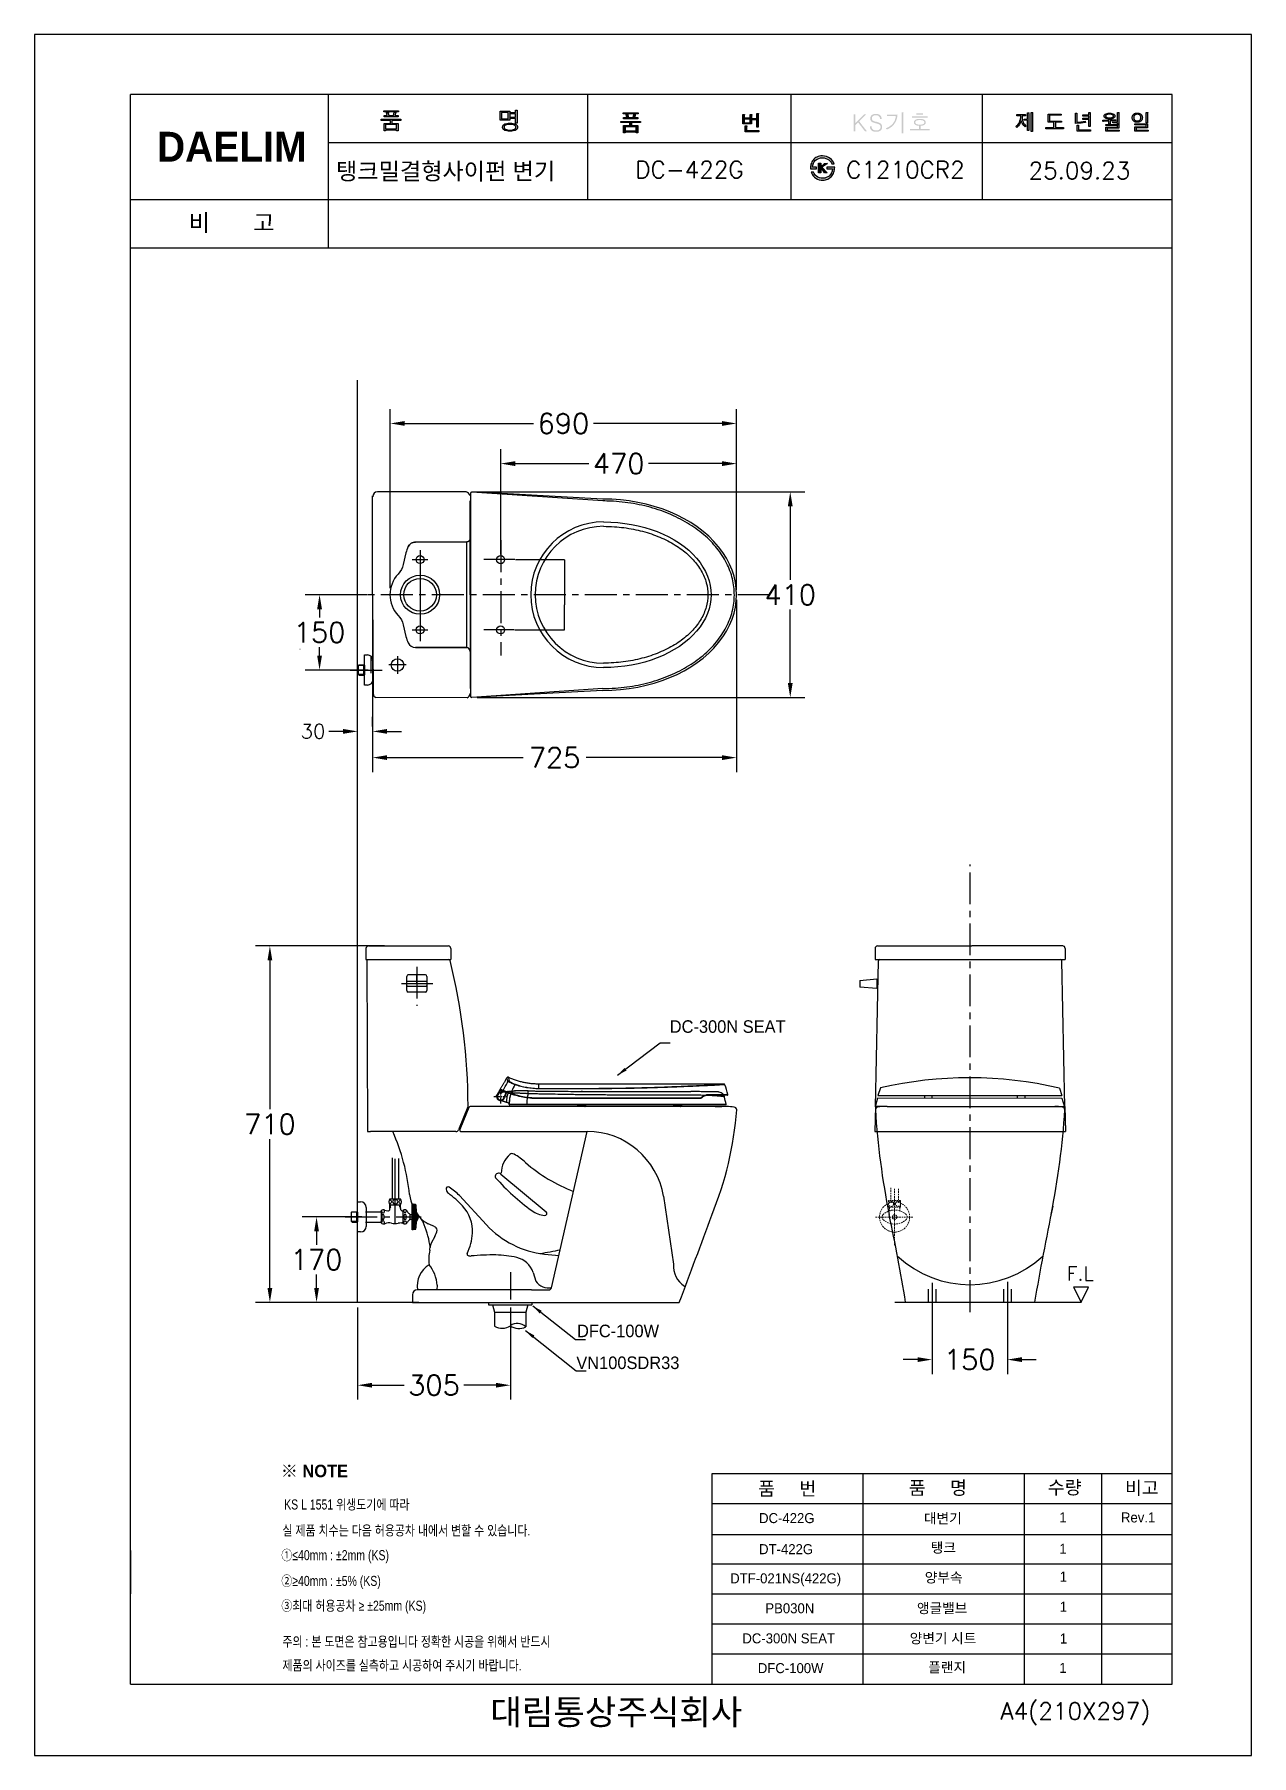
# Model space of a CAD drawing. Extents: x 63725 to 66151, y 58153 to 61583.
import ezdxf
from ezdxf.lldxf.tags import DXFTag

# ---------------------------------------------------------------- set-up
doc = ezdxf.new("R2010")
doc.units = 0
doc.header["$MEASUREMENT"] = 0
for name, pattern in [('BORDER', [18, 5, -2, 5, -2, 2, -2]), ('cc762$0$ACAD_ISO09W100', [45, 24, -3, 6, -3, 6, -3]), ('CENTER', [50.8, 31.75, -6.35, 6.35, -6.35]), ('HIDDEN2', [4.7625, 3.175, -1.5875])]:
    doc.linetypes.add(name, pattern=pattern)
doc.layers.get('0').update_dxf_attribs({"linetype": 'CONTINUOUS'})
doc.layers.get('Defpoints').update_dxf_attribs({"linetype": 'CONTINUOUS'})
for name, color, linetype in [('002', 7, 'CONTINUOUS'), ('1', 2, 'CONTINUOUS'), ('2', 2, 'CONTINUOUS'), ('3', 3, 'CONTINUOUS'), ('6', 6, 'CONTINUOUS'), ('CENTER', 1, 'CONTINUOUS'), ('Dim', 4, 'CONTINUOUS'), ('FAUCET', 4, 'CONTINUOUS'), ('LAYER_02', 7, 'CONTINUOUS'), ('LINE', 7, 'CONTINUOUS'), ('LINE @ 1 VP1', 7, 'CONTINUOUS'), ('LINE @ 1 VPModel', 7, 'CONTINUOUS'), ('MAIN', 7, 'CONTINUOUS'), ('POINT', 3, 'CONTINUOUS'), ('YA', 7, 'CONTINUOUS')]:
    doc.layers.add(name, color=color, linetype=linetype)
doc.layers.add('AM_6', color=2, linetype='CONTINUOUS', lineweight=30)
doc.layers.add('cc762$0$b', color=5, linetype='cc762$0$ACAD_ISO09W100', lineweight=20)
doc.styles.add('h', font='', dxfattribs={"height": 30})
doc.styles.add('MtXpl_', font='')
doc.styles.get("Standard").update_dxf_attribs({"font": 'txt.shx', "bigfont": 'ghs.shx'})
doc.styles.add('굴림', font='', dxfattribs={"height": 3.2})
doc.styles.add('스타일1', font='txt.shx', dxfattribs={"bigfont": 'ghs.shx'})
doc.styles.get('h').set_extended_font_data('Haansoft Batang')
doc.styles.get('MtXpl_').set_extended_font_data('Gulim', bold=True)
doc.styles.get('굴림').set_extended_font_data('Gulim')
tags = doc.linetypes.add('Amconstr', pattern=[9999, 9999, 0]).pattern_tags.tags
tags[6:7] = [DXFTag(74, 4), DXFTag(75, 0), DXFTag(340, '0'), DXFTag(46, 1.0), DXFTag(50, 0.0), DXFTag(44, 0.0), DXFTag(45, 0.0)]
tags[4:5] = [DXFTag(74, 4), DXFTag(75, 0), DXFTag(340, '0'), DXFTag(46, 1.0), DXFTag(50, 0.0), DXFTag(44, 0.0), DXFTag(45, 0.0)]
doc.dimstyles.new('SERIM', dxfattribs={"dimscale": 10, "dimtxt": 3, "dimasz": 2, "dimexe": 1, "dimexo": 1.5, "dimgap": 1, "dimtad": 1, "dimtoh": 1, "dimdec": 0, "dimdsep": 46, "dimtxsty": 'h', "dimcen": -0.3, "dimclrt": 2, "dimadec": 0, "dimazin": 0, "dimtfac": 1, "dimtdec": 0, "dimtmove": 1, "dimatfit": 3, "dimfxl": 0, "dimtolj": 1, "dimtzin": 0, "dimarcsym": 0})
doc.dimstyles.get("Standard").update_dxf_attribs({"dimtxt": 0.18, "dimasz": 0.18, "dimexe": 0.18, "dimexo": 0.0625, "dimgap": 0.09, "dimtad": 0, "dimtih": 1, "dimtoh": 1, "dimdec": 4, "dimzin": 0, "dimdsep": 46, "dimtxsty": 'Standard', "dimcen": 0.09, "dimadec": 0, "dimazin": 0, "dimtfac": 1, "dimtdec": 4, "dimtofl": 0, "dimtmove": 0, "dimatfit": 0, "dimfxl": 0, "dimtolj": 1, "dimtzin": 0, "dimarcsym": 0})

msp = doc.modelspace()

# ---------------------------------------------------------------- texts
at = {"color": 3, "style": '굴림', "width": 0.8}
for s, p in [('KS L 1551 위생도기에 따라', (64222.81248, 58643.37546)), ('실 제품 치수는 다음 허용공차 내에서 변할 수 있습니다.', (64219.41908, 58591.68622)), ('①≤40mm : ±2mm (KS)', (64217.1398, 58542.36778)), ('②≥40mm : ±5%%% (KS)', (64217.1398, 58491.07192)), ('③최대 허용공차 ≥ ±25mm (KS)', (64217.1398, 58441.58579))]:
    msp.add_text(s, height=20, dxfattribs=at).set_placement(p)
at = {"color": 1, "style": '굴림', "width": 0.8}
for s, p in [('주의 : 본 도면은 참고용입니다 정확한 시공을 위해서 반드시', (64219.41908, 58370.11)), ('제품의 사이즈를 실측하고 시공하여 주시기 바랍니다.', (64219.41908, 58322.6985))]:
    msp.add_text(s, height=20, dxfattribs=at).set_placement(p)
at = {"layer": '2', "style": 'MtXpl_'}
msp.add_text('※ NOTE', height=25, dxfattribs=at).set_placement((64216.02983, 58707.67365))
at = {"layer": 'AM_6', "color": 0, "char_height": 25, "attachment_point": 4, "style": 'h'}
for s, insert in [('{\\fGulim|b0|i0|c129|p50;DC-300N SEAT}', (64991.25548, 59605.75292)), ('{\\fGulim|b0|i0|c129|p50;DFC-100W}', (64806.46213, 58999.1053)), ('{\\fGulim|b0|i0|c129|p50;VN100SDR33}', (64805.05121, 58935.63742))]:
    msp.add_mtext(s, dxfattribs=dict(at, insert=insert))
at = {"layer": 'Dim', "color": 0, "attachment_point": 1, "style": '스타일1'}
for s, insert, char_height, width in [('{\\fGulim|b0|i0|c129|p50; 탱크밀결형사이펀 변기}', (64313.87603, 61327.59044), 33.818718, 639), ('{\\fGulim|b0|i0|c129|p50;DC-422G}', (65169.24318, 58636.22893), 20, 146.9999885), ('{\\fGulim|b0|i0|c129|p50;대변기}', (65497.78187, 58635.6995), 20, 146.9999885), ('{\\fGulim|b0|i0|c129|p50;DT-422G}', (65169.24318, 58574.31073), 20, 146.9999885), ('{\\fGulim|b0|i0|c129|p50;탱크}', (65511.39679, 58577.45705), 20, 146.9999885), ('{\\fGulim|b0|i0|c129|p50;DTF-021NS(422G)}', (65111.72288, 58516.14968), 20, 146.9999885), ('{\\fGulim|b0|i0|c129|p50;양부속}', (65499.40684, 58517.88713), 20, 290), ('{\\fGulim|b0|i0|c129|p50;PB030N }', (65181.76655, 58456.54425), 20, 220.8769606), ('{\\fGulim|b0|i0|c129|p50;앵글밸브}', (65483.89189, 58456.74116), 20, 314.9999885), ('{\\fGulim|b0|i0|c129|p50;DC-300N SEAT}', (65135.95781, 58396.54425), 20, 220.8769606), ('{\\fGulim|b0|i0|c129|p50;양변기 시트}', (65469.44702, 58396.60236), 20, 211.9999885), ('{\\fGulim|b0|i0|c129|p50;DFC-100W}', (65166.77643, 58337.21886), 20, 146.9999885), ('{\\fGulim|b0|i0|c129|p50;플랜지}', (65506.41853, 58338.87577), 20, 211.9999885), ('{\\fGulim|b0|i0|c129|p50;       대림통상주식회사\\P}', (64506.49913, 58264.60236), 50, 1090)]:
    msp.add_mtext(s, dxfattribs=dict(at, insert=insert, char_height=char_height, width=width))
for s, insert, char_height in [('{\\fGulim|b0|i0|c129|p50;비       고}', (64032.54567, 61224.85281), 33.818718), ('{\\fGulim|b0|i0|c129|p50;품     번}', (65167.3913, 58698.25039), 26.7463), ('{\\fGulim|b0|i0|c129|p50;품     명}', (65467.61341, 58699.86721), 26.7463), ('{\\fGulim|b0|i0|c129|p50;수량}', (65744.77345, 58700.68736), 26.7463), ('{\\fGulim|b0|i0|c129|p50;비고}', (65898.49015, 58699.71), 26.7463), ('{\\fGulim|b0|i0|c129|p50;1\\P}', (65767.62057, 58637.69259), 20), ('{\\fGulim|b0|i0|c129|p50;Rev.1\\P}', (65890.44882, 58637.60501), 20), ('{\\fGulim|b0|i0|c129|p50;1\\P}', (65767.62057, 58575.12859), 20), ('{\\fGulim|b0|i0|c129|p50;1\\P}', (65768.49913, 58519.70029), 20), ('{\\fGulim|b0|i0|c129|p50;1\\P}', (65768.49913, 58459.70029), 20), ('{\\fGulim|b0|i0|c129|p50;1\\P}', (65768.62058, 58396.27535), 20), ('{\\fGulim|b0|i0|c129|p50;1\\P}', (65767.62053, 58337.72276), 20)]:
    msp.add_mtext(s, dxfattribs=dict(at, insert=insert, char_height=char_height))
at = {"layer": 'LAYER_02', "color": 0}
msp.add_text('F.L', height=27.989668, dxfattribs=at).set_placement((65782.28753, 59099.69837))
at = {"layer": 'YA', "color": 7}
for s, p in [('DC-422G', (64922.56182, 61296.94496)), ('C1210CR2', (65342.75369, 61296.69144)), ('25.09.23', (65706.28691, 61294.92929)), ('A4(210X297)', (65650.5168, 58224.5879))]:
    msp.add_text(s, height=33.818718, dxfattribs=at).set_placement(p)
at = {"layer": 'YA', "color": 7, "insert": (63969.33739, 61389.22899), "char_height": 59.4371851, "width": 290.8713775, "attachment_point": 1, "style": 'h'}
msp.add_mtext('{\\fHYGraphic-Medium|b1|i0|c129|p18;DAELIM}', dxfattribs=at)

# ---------------------------------------------------------------- blocks, each defined once
blk = doc.blocks.new('*D11')
at = {"color": 0, "lineweight": -2}
for p, q in [((64683.7, 60536.5), (64781.6, 60536.5)), ((64781.4, 60536.4), (64781.4, 60446.6)), ((64781.4, 60396.7), (64781.4, 60446.3)), ((64682.5, 60396.5), (64781.6, 60396.5))]:
    blk.add_line(p, q, dxfattribs=at)
at = {"color": 0}
for points in [[(64781.4, 60536.4), (64781.4, 60536.4), (64781.4, 60536.5)], [(64781.4, 60396.7), (64781.4, 60396.7), (64781.4, 60396.5)]]:
    blk.add_solid(points, dxfattribs=at)
at = {"layer": 'Defpoints', "color": 0}
for p in [(64683.6, 60536.5), (64682.4, 60396.5), (64781.4, 60396.5)]:
    blk.add_point(p, dxfattribs=at)
at = {"color": 0, "insert": (64781.4, 60446.5), "char_height": 0.25, "attachment_point": 5}
blk.add_mtext('\\A1;{\\H0.8333x;140}', dxfattribs=at)
blk = doc.blocks.new('*D12')
at = {"layer": 'Defpoints', "color": 0}
for p in [(64597, 60671.5), (64597.2, 60261.6), (65231.4, 60261.6)]:
    blk.add_point(p, dxfattribs=at)
at = {"layer": 'Dim', "color": 0, "lineweight": -2}
for p, q in [((64607, 60671.5), (65260.2, 60671.5)), ((65231.4, 60642.7), (65231.4, 60496.1)), ((65231.4, 60290.4), (65231.4, 60436.9)), ((64607.2, 60261.6), (65260.2, 60261.6))]:
    blk.add_line(p, q, dxfattribs=at)
at = {"layer": 'Dim', "color": 0}
for points in [[(65226.6, 60642.7), (65236.2, 60642.7), (65231.4, 60671.5)], [(65226.6, 60290.4), (65236.2, 60290.4), (65231.4, 60261.6)]]:
    blk.add_solid(points, dxfattribs=at)
at = {"layer": 'Dim', "color": 0, "insert": (65231.4, 60466.5), "char_height": 40, "attachment_point": 5}
blk.add_mtext('\\A1;410', dxfattribs=at)
blk = doc.blocks.new('*D13')
at = {"layer": 'Defpoints', "color": 0}
for p in [(65124.4, 60727.9), (64654.4, 60536.5), (65124.4, 60466.6)]:
    blk.add_point(p, dxfattribs=at)
at = {"layer": 'Dim', "color": 0, "lineweight": -2}
for p, q in [((64654.4, 60546.5), (64654.4, 60756.7)), ((65124.4, 60476.6), (65124.4, 60756.7)), ((64683.2, 60727.9), (64829.8, 60727.9)), ((65095.6, 60727.9), (64949, 60727.9))]:
    blk.add_line(p, q, dxfattribs=at)
at = {"layer": 'Dim', "color": 0}
for points in [[(64683.2, 60732.7), (64683.2, 60723.1), (64654.4, 60727.9)], [(65095.6, 60732.7), (65095.6, 60723.1), (65124.4, 60727.9)]]:
    blk.add_solid(points, dxfattribs=at)
at = {"layer": 'Dim', "color": 0, "insert": (64889.4, 60727.9), "char_height": 40, "attachment_point": 5}
blk.add_mtext('\\A1;470', dxfattribs=at)
blk = doc.blocks.new('*D14')
at = {"layer": 'Defpoints', "color": 0}
for p in [(64399.2, 60466.5), (65124.4, 60466.6), (65124.4, 60141.9)]:
    blk.add_point(p, dxfattribs=at)
at = {"layer": 'Dim', "color": 0, "lineweight": -2}
for p, q in [((64399.2, 60456.5), (64399.2, 60113.1)), ((65124.4, 60456.6), (65124.4, 60113.1)), ((64428, 60141.9), (64698.8, 60141.9)), ((65095.6, 60141.9), (64824.7, 60141.9))]:
    blk.add_line(p, q, dxfattribs=at)
at = {"layer": 'Dim', "color": 0}
for points in [[(64428, 60146.7), (64428, 60137.1), (64399.2, 60141.9)], [(65095.6, 60146.7), (65095.6, 60137.1), (65124.4, 60141.9)]]:
    blk.add_solid(points, dxfattribs=at)
at = {"layer": 'Dim', "color": 0, "insert": (64761.8, 60141.9), "char_height": 40, "attachment_point": 5}
blk.add_mtext('\\A1;725', dxfattribs=at)
blk = doc.blocks.new('*D15')
at = {"layer": 'Defpoints', "color": 0}
for p in [(65124.4, 60807.9), (64434.4, 60469.9), (65124.4, 60466.6)]:
    blk.add_point(p, dxfattribs=at)
at = {"layer": 'Dim', "color": 0, "lineweight": -2}
for p, q in [((64434.4, 60479.9), (64434.4, 60836.7)), ((65124.4, 60476.6), (65124.4, 60836.7)), ((64463.2, 60807.9), (64719.8, 60807.9)), ((65095.6, 60807.9), (64839, 60807.9))]:
    blk.add_line(p, q, dxfattribs=at)
at = {"layer": 'Dim', "color": 0}
for points in [[(64463.2, 60812.7), (64463.2, 60803.1), (64434.4, 60807.9)], [(65095.6, 60812.7), (65095.6, 60803.1), (65124.4, 60807.9)]]:
    blk.add_solid(points, dxfattribs=at)
at = {"layer": 'Dim', "color": 0, "insert": (64779.4, 60807.9), "char_height": 40, "attachment_point": 5}
blk.add_mtext('\\A1;690', dxfattribs=at)
blk = doc.blocks.new('*D16')
at = {"layer": 'Defpoints', "color": 0}
for p in [(64432.9, 59766.6), (64194.4, 59056.2), (64501.4, 59056.2)]:
    blk.add_point(p, dxfattribs=at)
at = {"layer": 'Dim', "color": 0, "lineweight": -2}
for p, q in [((64422.9, 59766.6), (64165.6, 59766.6)), ((64194.4, 59737.8), (64194.4, 59441)), ((64194.4, 59085), (64194.4, 59381.8)), ((64491.4, 59056.2), (64165.6, 59056.2))]:
    blk.add_line(p, q, dxfattribs=at)
at = {"layer": 'Dim', "color": 0}
for points in [[(64189.6, 59737.8), (64199.2, 59737.8), (64194.4, 59766.6)], [(64189.6, 59085), (64199.2, 59085), (64194.4, 59056.2)]]:
    blk.add_solid(points, dxfattribs=at)
at = {"layer": 'Dim', "color": 0, "insert": (64194.4, 59411.4), "char_height": 40, "attachment_point": 5}
blk.add_mtext('\\A1;710', dxfattribs=at)
blk = doc.blocks.new('*D17')
at = {"layer": 'Defpoints', "color": 0}
for p in [(64387.9, 59226.5), (64287.4, 59056.2), (64387.9, 59056.2)]:
    blk.add_point(p, dxfattribs=at)
at = {"layer": 'Dim', "color": 0, "lineweight": -2}
for p, q in [((64377.9, 59226.5), (64258.6, 59226.5)), ((64287.4, 59197.7), (64287.4, 59170.9)), ((64287.4, 59085), (64287.4, 59111.7)), ((64377.9, 59056.2), (64258.6, 59056.2))]:
    blk.add_line(p, q, dxfattribs=at)
at = {"layer": 'Dim', "color": 0}
for points in [[(64282.6, 59197.7), (64292.2, 59197.7), (64287.4, 59226.5)], [(64282.6, 59085), (64292.2, 59085), (64287.4, 59056.2)]]:
    blk.add_solid(points, dxfattribs=at)
at = {"layer": 'Dim', "color": 0, "insert": (64287.4, 59141.3), "char_height": 40, "attachment_point": 5}
blk.add_mtext('\\A1;170', dxfattribs=at)
blk = doc.blocks.new('*D8')
at = {"layer": 'Defpoints', "color": 0}
for p in [(64399.2, 60466.5), (64293.4, 60316.5), (64400, 60316.5)]:
    blk.add_point(p, dxfattribs=at)
at = {"layer": 'Dim', "color": 0, "lineweight": -2}
for p, q in [((64389.2, 60466.5), (64264.6, 60466.5)), ((64293.4, 60437.7), (64293.4, 60421.1)), ((64293.4, 60345.3), (64293.4, 60361.9)), ((64390, 60316.5), (64264.6, 60316.5))]:
    blk.add_line(p, q, dxfattribs=at)
at = {"layer": 'Dim', "color": 0}
for points in [[(64288.6, 60437.7), (64298.2, 60437.7), (64293.4, 60466.5)], [(64288.6, 60345.3), (64298.2, 60345.3), (64293.4, 60316.5)]]:
    blk.add_solid(points, dxfattribs=at)
at = {"layer": 'Dim', "color": 0, "insert": (64293.4, 60391.5), "char_height": 40, "attachment_point": 5}
blk.add_mtext('\\A1;150', dxfattribs=at)
blk = doc.blocks.new('*D9')
at = {"layer": 'Defpoints', "color": 0}
for p in [(64369.2, 59056.2), (64673.7, 59056.2), (64673.7, 58891.1)]:
    blk.add_point(p, dxfattribs=at)
at = {"layer": 'Dim', "color": 0, "lineweight": -2}
for p, q in [((64369.2, 59046.2), (64369.2, 58862.3)), ((64673.7, 59046.2), (64673.7, 58862.3)), ((64398, 58891.1), (64461.8, 58891.1)), ((64644.9, 58891.1), (64581, 58891.1))]:
    blk.add_line(p, q, dxfattribs=at)
at = {"layer": 'Dim', "color": 0}
for points in [[(64398, 58895.9), (64398, 58886.3), (64369.2, 58891.1)], [(64644.9, 58895.9), (64644.9, 58886.3), (64673.7, 58891.1)]]:
    blk.add_solid(points, dxfattribs=at)
at = {"layer": 'Dim', "color": 0, "insert": (64521.4, 58891.1), "char_height": 40, "attachment_point": 5}
blk.add_mtext('\\A1;305', dxfattribs=at)
blk = doc.blocks.new('*D10')
at = {"layer": 'Defpoints', "color": 0}
for p in [(65514, 59056.5), (65664.1, 59056.5), (65664.1, 58942.1)]:
    blk.add_point(p, dxfattribs=at)
at = {"layer": 'Dim', "color": 0, "lineweight": -2}
for p, q in [((65514, 59046.5), (65514, 58913.3)), ((65664.1, 59046.5), (65664.1, 58913.3)), ((65485.2, 58942.1), (65456.4, 58942.1)), ((65692.9, 58942.1), (65721.7, 58942.1))]:
    blk.add_line(p, q, dxfattribs=at)
at = {"layer": 'Dim', "color": 0}
for points in [[(65485.2, 58946.9), (65485.2, 58937.3), (65514, 58942.1)], [(65692.9, 58946.9), (65692.9, 58937.3), (65664.1, 58942.1)]]:
    blk.add_solid(points, dxfattribs=at)
at = {"layer": 'Dim', "color": 0, "insert": (65589, 58942.1), "char_height": 40, "attachment_point": 5}
blk.add_mtext('\\A1;150', dxfattribs=at)
blk = doc.blocks.new('*D7')
at = {"layer": 'Defpoints', "color": 0}
for p in [(64369.2, 60194.2), (64369.2, 60194.2), (64399.2, 60194.2)]:
    blk.add_point(p, dxfattribs=at)
at = {"layer": 'Dim', "color": 0, "linetype": 'ByBlock', "lineweight": -2}
for p, q in [((64369.2, 60204.2), (64369.2, 60223)), ((64399.2, 60204.2), (64399.2, 60223)), ((64340.4, 60194.2), (64311.6, 60194.2)), ((64428, 60194.2), (64456.8, 60194.2))]:
    blk.add_line(p, q, dxfattribs=at)
at = {"layer": 'Dim', "color": 0}
for points in [[(64340.4, 60199), (64340.4, 60189.4), (64369.2, 60194.2)], [(64428, 60199), (64428, 60189.4), (64399.2, 60194.2)]]:
    blk.add_solid(points, dxfattribs=at)
at = {"layer": 'Dim', "color": 0, "insert": (64280.4, 60194.2), "char_height": 28.8, "attachment_point": 5}
blk.add_mtext('\\A1;30', dxfattribs=at)
blk = doc.blocks.new('*U29')
at = {"layer": 'LINE @ 1 VP1', "linetype": 'Amconstr'}
h = blk.add_hatch(color=256, dxfattribs=at)
h.dxf.hatch_style = 1
h.paths.add_polyline_path([(64905.9, 61417.4), (64899.3, 61417.4), (64899.3, 61415), (64927.6, 61415), (64927.6, 61417.4), (64921, 61417.4), (64922.2, 61421.8), (64922.3, 61422.2), (64922.9, 61422.9), (64923, 61423), (64923, 61423), (64923, 61423.1), (64923, 61423.1), (64923, 61423.1), (64923, 61423.1), (64923, 61423.2), (64923, 61423.2), (64923, 61423.2), (64923, 61423.2), (64923, 61423.2), (64922.9, 61423.3), (64922.7, 61423.3), (64922, 61423.5), (64919.5, 61423.9), (64918.1, 61417.4), (64908.9, 61417.4), (64907.7, 61422.3), (64907.8, 61422.8), (64908, 61423.1), (64908, 61423.2), (64908, 61423.3), (64908, 61423.3), (64908, 61423.3), (64908, 61423.4), (64908, 61423.4), (64908, 61423.4), (64908, 61423.4), (64908, 61423.5), (64908, 61423.5), (64907.9, 61423.5), (64907.9, 61423.5), (64907.8, 61423.5), (64907.5, 61423.6), (64906.6, 61423.6), (64904.5, 61423.6)])
h.paths.add_polyline_path([(64894, 61410), (64894, 61407.5), (64911.9, 61407.5), (64911.9, 61402), (64899.3, 61402), (64899.3, 61387.2), (64902.5, 61387.2), (64902.5, 61388.5), (64924.5, 61388.5), (64924.5, 61387.2), (64927.7, 61387.2), (64927.7, 61402), (64915.1, 61402), (64915.1, 61407.5), (64933, 61407.5), (64933, 61410)])
h.paths.add_polyline_path([(64924.5, 61399.4), (64924.5, 61391.1), (64902.5, 61391.1), (64902.5, 61399.4)], flags=16)
at = {"layer": 'LINE @ 1 VPModel', "linetype": 'Amconstr'}
h = blk.add_hatch(color=256, dxfattribs=at)
h.dxf.hatch_style = 1
h.paths.add_polyline_path([(64905.9, 61417.4), (64899.3, 61417.4), (64899.3, 61415), (64927.6, 61415), (64927.6, 61417.4), (64921, 61417.4), (64922.2, 61421.8), (64922.3, 61422.2), (64922.9, 61422.9), (64923, 61423), (64923, 61423), (64923, 61423.1), (64923, 61423.1), (64923, 61423.1), (64923, 61423.1), (64923, 61423.2), (64923, 61423.2), (64923, 61423.2), (64923, 61423.2), (64923, 61423.2), (64922.9, 61423.3), (64922.7, 61423.3), (64922, 61423.5), (64919.5, 61423.9), (64918.1, 61417.4), (64908.9, 61417.4), (64907.7, 61422.3), (64907.8, 61422.8), (64908, 61423.1), (64908, 61423.2), (64908, 61423.3), (64908, 61423.3), (64908, 61423.3), (64908, 61423.4), (64908, 61423.4), (64908, 61423.4), (64908, 61423.4), (64908, 61423.5), (64908, 61423.5), (64907.9, 61423.5), (64907.9, 61423.5), (64907.8, 61423.5), (64907.5, 61423.6), (64906.6, 61423.6), (64904.5, 61423.6)])
h.paths.add_polyline_path([(64894, 61410), (64894, 61407.5), (64911.9, 61407.5), (64911.9, 61402), (64899.3, 61402), (64899.3, 61387.2), (64902.5, 61387.2), (64902.5, 61388.5), (64924.5, 61388.5), (64924.5, 61387.2), (64927.7, 61387.2), (64927.7, 61402), (64915.1, 61402), (64915.1, 61407.5), (64933, 61407.5), (64933, 61410)])
h.paths.add_polyline_path([(64924.5, 61399.4), (64924.5, 61391.1), (64902.5, 61391.1), (64902.5, 61399.4)], flags=16)
blk = doc.blocks.new('*U30')
at = {"layer": 'LINE @ 1 VP1', "linetype": 'Amconstr'}
h = blk.add_hatch(color=256, dxfattribs=at)
h.dxf.hatch_style = 1
h.paths.add_polyline_path([(64928.3, 61427.2), (64898.7, 61427.2), (64898.7, 61424.8), (64928.3, 61424.8)])
at = {"layer": 'LINE @ 1 VPModel', "linetype": 'Amconstr'}
h = blk.add_hatch(color=256, dxfattribs=at)
h.dxf.hatch_style = 1
h.paths.add_polyline_path([(64928.3, 61427.2), (64898.7, 61427.2), (64898.7, 61424.8), (64928.3, 61424.8)])
blk = doc.blocks.new('*U31')
at = {"layer": 'LINE @ 1 VP1', "linetype": 'Amconstr'}
h = blk.add_hatch(color=256, dxfattribs=at)
h.dxf.hatch_style = 1
h.paths.add_polyline_path([(65154.5, 61422.1), (65154.5, 61422.5), (65154.7, 61422.9), (65154.8, 61423), (65154.8, 61423.1), (65154.8, 61423.2), (65154.8, 61423.3), (65154.8, 61423.3), (65154.8, 61423.3), (65154.8, 61423.3), (65154.8, 61423.4), (65154.8, 61423.4), (65154.8, 61423.4), (65154.7, 61423.4), (65154.7, 61423.4), (65154.6, 61423.5), (65154.5, 61423.5), (65154.3, 61423.6), (65153.5, 61423.6), (65151.6, 61423.6), (65151.6, 61417), (65139.7, 61417), (65139.7, 61422.3), (65139.8, 61422.7), (65140, 61423), (65140.1, 61423.2), (65140.1, 61423.2), (65140.1, 61423.3), (65140.2, 61423.3), (65140.2, 61423.4), (65140.2, 61423.4), (65140.2, 61423.4), (65140.2, 61423.4), (65140.1, 61423.4), (65140.1, 61423.5), (65140.1, 61423.5), (65140.1, 61423.5), (65140.1, 61423.5), (65140.1, 61423.5), (65140, 61423.5), (65139.8, 61423.6), (65139.1, 61423.6), (65137, 61423.6), (65137, 61405.2), (65154.5, 61405.2), (65154.5, 61413.3), (65164.8, 61413.3), (65164.8, 61398.1), (65167.6, 61398.1), (65167.6, 61424.4), (65167.7, 61424.8), (65167.9, 61425.1), (65167.9, 61425.3), (65168, 61425.5), (65168, 61425.5), (65168, 61425.6), (65168, 61425.6), (65168, 61425.6), (65168, 61425.6), (65168, 61425.7), (65167.9, 61425.7), (65167.9, 61425.7), (65167.9, 61425.8), (65167.9, 61425.8), (65167.8, 61425.8), (65167.7, 61425.8), (65167.5, 61425.9), (65167.1, 61425.9), (65164.8, 61425.9), (65164.8, 61415.6), (65154.5, 61415.6)])
h.paths.add_polyline_path([(65151.6, 61414.7), (65151.6, 61407.4), (65139.7, 61407.4), (65139.7, 61414.7)], flags=16)
h.paths.add_polyline_path([(65144.8, 61400.6), (65144.7, 61400.4), (65144.5, 61400.1), (65144.5, 61399.8), (65144.5, 61391.5), (65168.5, 61391.5), (65168.5, 61389.2), (65141.7, 61389.2), (65141.7, 61401), (65143.8, 61401), (65144.5, 61401), (65144.6, 61400.9), (65144.8, 61400.9), (65144.8, 61400.8), (65144.8, 61400.7)])
at = {"layer": 'LINE @ 1 VPModel', "linetype": 'Amconstr'}
h = blk.add_hatch(color=256, dxfattribs=at)
h.dxf.hatch_style = 1
h.paths.add_polyline_path([(65154.5, 61422.1), (65154.5, 61422.5), (65154.7, 61422.9), (65154.8, 61423), (65154.8, 61423.1), (65154.8, 61423.2), (65154.8, 61423.3), (65154.8, 61423.3), (65154.8, 61423.3), (65154.8, 61423.3), (65154.8, 61423.4), (65154.8, 61423.4), (65154.8, 61423.4), (65154.7, 61423.4), (65154.7, 61423.4), (65154.6, 61423.5), (65154.5, 61423.5), (65154.3, 61423.6), (65153.5, 61423.6), (65151.6, 61423.6), (65151.6, 61417), (65139.7, 61417), (65139.7, 61422.3), (65139.8, 61422.7), (65140, 61423), (65140.1, 61423.2), (65140.1, 61423.2), (65140.1, 61423.3), (65140.2, 61423.3), (65140.2, 61423.4), (65140.2, 61423.4), (65140.2, 61423.4), (65140.2, 61423.4), (65140.1, 61423.4), (65140.1, 61423.5), (65140.1, 61423.5), (65140.1, 61423.5), (65140.1, 61423.5), (65140.1, 61423.5), (65140, 61423.5), (65139.8, 61423.6), (65139.1, 61423.6), (65137, 61423.6), (65137, 61405.2), (65154.5, 61405.2), (65154.5, 61413.3), (65164.8, 61413.3), (65164.8, 61398.1), (65167.6, 61398.1), (65167.6, 61424.4), (65167.7, 61424.8), (65167.9, 61425.1), (65167.9, 61425.3), (65168, 61425.5), (65168, 61425.5), (65168, 61425.6), (65168, 61425.6), (65168, 61425.6), (65168, 61425.6), (65168, 61425.7), (65167.9, 61425.7), (65167.9, 61425.7), (65167.9, 61425.8), (65167.9, 61425.8), (65167.8, 61425.8), (65167.7, 61425.8), (65167.5, 61425.9), (65167.1, 61425.9), (65164.8, 61425.9), (65164.8, 61415.6), (65154.5, 61415.6)])
h.paths.add_polyline_path([(65151.6, 61414.7), (65151.6, 61407.4), (65139.7, 61407.4), (65139.7, 61414.7)], flags=16)
h.paths.add_polyline_path([(65144.8, 61400.6), (65144.7, 61400.4), (65144.5, 61400.1), (65144.5, 61399.8), (65144.5, 61391.5), (65168.5, 61391.5), (65168.5, 61389.2), (65141.7, 61389.2), (65141.7, 61401), (65143.8, 61401), (65144.5, 61401), (65144.6, 61400.9), (65144.8, 61400.9), (65144.8, 61400.8), (65144.8, 61400.7)])
blk = doc.blocks.new('*U32')
at = {"layer": 'LINE @ 1 VP1', "linetype": 'Amconstr'}
h = blk.add_hatch(color=256, dxfattribs=at)
h.dxf.hatch_style = 1
h.paths.add_polyline_path([(65368.8, 61410), (65382.5, 61424.1), (65378.5, 61424.1), (65361, 61406.1), (65361, 61424.1), (65357.9, 61424.1), (65357.9, 61390.1), (65361, 61390.1), (65361, 61402.1), (65366.6, 61407.9), (65380.3, 61390.1), (65384.2, 61390.1)])
h.paths.add_polyline_path([(65395.1, 61412.4), (65394.9, 61412.8), (65394.6, 61413.2), (65394.4, 61413.6), (65394.3, 61414.1), (65394.2, 61414.6), (65394.1, 61415.8), (65394.1, 61416.5), (65394.2, 61417.2), (65394.4, 61417.9), (65394.6, 61418.5), (65394.9, 61419.1), (65395.2, 61419.6), (65395.6, 61420.1), (65396.1, 61420.5), (65396.6, 61420.9), (65397.2, 61421.2), (65397.9, 61421.5), (65398.6, 61421.8), (65400.1, 61422.1), (65401.9, 61422.2), (65403.7, 61422.1), (65405.4, 61421.7), (65406.1, 61421.4), (65406.8, 61421.1), (65407.4, 61420.7), (65408, 61420.2), (65408.5, 61419.7), (65409, 61419.1), (65409.3, 61418.5), (65409.7, 61417.8), (65409.9, 61417.1), (65410.1, 61416.3), (65410.2, 61414.6), (65413.5, 61414.6), (65413.3, 61417), (65413, 61418), (65412.7, 61419), (65412.2, 61419.9), (65411.7, 61420.7), (65411.1, 61421.5), (65410.4, 61422.2), (65409.6, 61422.9), (65408.8, 61423.4), (65407.8, 61423.9), (65406.8, 61424.2), (65404.6, 61424.8), (65402, 61424.9), (65399.6, 61424.8), (65397.4, 61424.3), (65396.4, 61424), (65395.4, 61423.5), (65394.6, 61423), (65393.8, 61422.4), (65393.1, 61421.8), (65392.5, 61421.1), (65392, 61420.3), (65391.6, 61419.5), (65391.2, 61418.7), (65391, 61417.8), (65390.9, 61416.8), (65390.8, 61415.8), (65391, 61414), (65391.1, 61413.1), (65391.4, 61412.3), (65391.7, 61411.6), (65392.1, 61410.9), (65392.6, 61410.3), (65393.1, 61409.8), (65393.7, 61409.3), (65394.3, 61408.9), (65395.9, 61408), (65400.2, 61406.6), (65403.3, 61405.8), (65407.1, 61404.6), (65408.4, 61404), (65408.9, 61403.7), (65409.4, 61403.4), (65409.8, 61402.9), (65410.2, 61402.5), (65410.6, 61402), (65410.8, 61401.4), (65411, 61400.8), (65411.2, 61400.1), (65411.3, 61398.6), (65411.3, 61397.8), (65411.2, 61397.1), (65411, 61396.5), (65410.7, 61395.8), (65410.4, 61395.3), (65410, 61394.7), (65409.6, 61394.2), (65409, 61393.8), (65408.4, 61393.3), (65407.8, 61392.9), (65407.1, 61392.6), (65406.4, 61392.4), (65404.7, 61392), (65402.8, 61391.9), (65400.6, 61392), (65398.7, 61392.5), (65397.9, 61392.8), (65397.1, 61393.2), (65396.4, 61393.6), (65395.8, 61394.2), (65395.2, 61394.8), (65394.7, 61395.4), (65394.3, 61396.1), (65393.9, 61396.8), (65393.6, 61397.6), (65393.5, 61398.5), (65393.3, 61400.4), (65390.1, 61400.4), (65390.1, 61400.1), (65390.3, 61397.6), (65390.5, 61396.5), (65390.9, 61395.5), (65391.3, 61394.5), (65391.9, 61393.6), (65392.5, 61392.8), (65393.3, 61392), (65394.2, 61391.3), (65395.1, 61390.8), (65396.2, 61390.3), (65397.3, 61389.9), (65399.9, 61389.3), (65402.8, 61389.2), (65405.3, 61389.3), (65407.6, 61389.8), (65408.6, 61390.2), (65409.6, 61390.7), (65410.5, 61391.2), (65411.3, 61391.8), (65412, 61392.5), (65412.7, 61393.3), (65413.2, 61394.1), (65413.6, 61394.9), (65414, 61395.8), (65414.2, 61396.8), (65414.4, 61397.9), (65414.4, 61398.9), (65414.3, 61400.9), (65414.1, 61401.8), (65413.8, 61402.6), (65413.4, 61403.4), (65413, 61404.1), (65412.4, 61404.8), (65411.8, 61405.4), (65411.2, 61405.9), (65410.4, 61406.4), (65408.6, 61407.4), (65406.4, 61408.2), (65403.8, 61409), (65399.8, 61409.9), (65398.4, 61410.3), (65397.2, 61410.8), (65396.2, 61411.4), (65395.8, 61411.7), (65395.4, 61412)])
h.paths.add_polyline_path([(65444.4, 61417.9), (65445.2, 61423.5), (65424.5, 61423.5), (65424.5, 61420.9), (65441.8, 61420.9), (65441.1, 61416.5), (65439.8, 61412.4), (65437.9, 61408.6), (65435.4, 61405.2), (65432.6, 61402.4), (65429.4, 61400), (65425.9, 61397.9), (65422, 61396.3), (65424.1, 61393.7), (65428.5, 61395.9), (65432.3, 61398.3), (65435.5, 61401.1), (65438.3, 61404.2), (65440.9, 61408.2), (65443, 61412.8)])
h.paths.add_polyline_path([(65456.8, 61426), (65456.9, 61426.6), (65457.1, 61427), (65457.2, 61427.2), (65457.3, 61427.3), (65457.3, 61427.4), (65457.3, 61427.4), (65457.3, 61427.4), (65457.3, 61427.5), (65457.3, 61427.5), (65457.3, 61427.5), (65457.3, 61427.5), (65457.3, 61427.5), (65457.3, 61427.5), (65457.2, 61427.6), (65457.2, 61427.6), (65457.2, 61427.6), (65457.1, 61427.6), (65456.8, 61427.7), (65455.9, 61427.7), (65453.7, 61427.7), (65453.7, 61386.3), (65456.8, 61386.3)])
h.paths.add_polyline_path([(65496.2, 61425.9), (65482.8, 61425.9), (65482.8, 61423.5), (65496.2, 61423.5)])
h.paths.add_polyline_path([(65505.2, 61420), (65473.9, 61420), (65473.9, 61417.6), (65505.2, 61417.6)])
h.paths.add_polyline_path([(65498.5, 61412.9), (65497.7, 61413.4), (65496.8, 61413.8), (65494.7, 61414.5), (65492.3, 61414.8), (65489.6, 61415), (65486.8, 61414.8), (65484.4, 61414.5), (65482.3, 61413.8), (65481.4, 61413.4), (65480.6, 61412.9), (65479.9, 61412.5), (65479.3, 61411.9), (65478.8, 61411.4), (65478.4, 61410.8), (65478.1, 61410.1), (65477.9, 61409.5), (65477.8, 61408.7), (65477.7, 61408), (65477.8, 61407.3), (65477.9, 61406.7), (65478.1, 61406), (65478.4, 61405.5), (65478.7, 61404.9), (65479.1, 61404.4), (65479.6, 61403.9), (65480.2, 61403.4), (65480.9, 61402.9), (65481.7, 61402.5), (65483.5, 61401.9), (65485.6, 61401.4), (65488, 61401.2), (65488, 61394.7), (65470, 61394.7), (65470, 61392.2), (65509.1, 61392.2), (65509.1, 61394.7), (65491.1, 61394.7), (65491.1, 61401.2), (65493.5, 61401.4), (65495.6, 61401.9), (65497.4, 61402.5), (65498.2, 61402.9), (65498.9, 61403.4), (65499.5, 61403.9), (65500, 61404.4), (65500.4, 61404.9), (65500.8, 61405.5), (65501, 61406), (65501.2, 61406.7), (65501.4, 61407.3), (65501.4, 61408), (65501.4, 61408.7), (65501.2, 61409.5), (65501, 61410.1), (65500.7, 61410.8), (65500.3, 61411.4), (65499.8, 61411.9), (65499.2, 61412.5)])
h.paths.add_polyline_path([(65485.6, 61412.3), (65487.4, 61412.5), (65489.6, 61412.6), (65491.7, 61412.5), (65493.5, 61412.3), (65495, 61411.9), (65495.7, 61411.7), (65496.3, 61411.4), (65496.8, 61411.1), (65497.2, 61410.7), (65497.6, 61410.4), (65497.9, 61410), (65498.1, 61409.5), (65498.3, 61409.1), (65498.4, 61408.6), (65498.4, 61408), (65498.4, 61407.5), (65498.3, 61407), (65498.1, 61406.6), (65497.9, 61406.1), (65497.6, 61405.7), (65497.2, 61405.3), (65496.8, 61405), (65496.3, 61404.7), (65495.7, 61404.4), (65495, 61404.1), (65493.5, 61403.8), (65491.6, 61403.5), (65489.6, 61403.4), (65487.4, 61403.5), (65485.6, 61403.8), (65484.1, 61404.1), (65483.4, 61404.4), (65482.8, 61404.7), (65482.3, 61405), (65481.9, 61405.3), (65481.5, 61405.7), (65481.2, 61406.1), (65481, 61406.6), (65480.8, 61407), (65480.7, 61407.5), (65480.7, 61408), (65480.7, 61408.6), (65480.8, 61409.1), (65481, 61409.5), (65481.2, 61410), (65481.5, 61410.4), (65481.9, 61410.7), (65482.3, 61411.1), (65482.8, 61411.4), (65483.4, 61411.7), (65484.1, 61411.9)], flags=16)
h.paths.add_polyline_path([(65700.2, 61423.6), (65683, 61423.6), (65683, 61421.3), (65690.8, 61421.3), (65690.6, 61417.7), (65690.1, 61414.4), (65689.2, 61411.2), (65688, 61408.2), (65686.6, 61405.6), (65685, 61403.4), (65683.1, 61401.5), (65681.1, 61400), (65683, 61397.8), (65686, 61400.8), (65688.4, 61404), (65690.4, 61407.5), (65691.8, 61411.2), (65692.1, 61409.6), (65692.7, 61407.9), (65693.5, 61406.2), (65694.7, 61404.4), (65696.9, 61401.5), (65699.6, 61399), (65701.6, 61401.1), (65699.7, 61402.5), (65697.9, 61404.3), (65696.5, 61406.3), (65695.2, 61408.7), (65694.1, 61411.7), (65693.5, 61414.8), (65693.3, 61418), (65693.6, 61421.3), (65700.2, 61421.3)])
h.paths.add_polyline_path([(65707.1, 61425.3), (65707.1, 61425.7), (65707.3, 61426.1), (65707.4, 61426.3), (65707.4, 61426.4), (65707.4, 61426.5), (65707.5, 61426.5), (65707.5, 61426.5), (65707.4, 61426.5), (65707.4, 61426.6), (65707.4, 61426.6), (65707.4, 61426.6), (65707.4, 61426.6), (65707.4, 61426.6), (65707.3, 61426.7), (65707, 61426.7), (65706.3, 61426.8), (65704.2, 61426.8), (65704.2, 61414.3), (65697.8, 61414.3), (65697.8, 61412.1), (65704.2, 61412.1), (65704.2, 61391.9), (65707.1, 61391.9)])
h.paths.add_polyline_path([(65714.2, 61426.1), (65714.3, 61426.5), (65714.4, 61426.7), (65714.5, 61426.9), (65714.6, 61427.1), (65714.6, 61427.1), (65714.6, 61427.2), (65714.6, 61427.2), (65714.6, 61427.2), (65714.6, 61427.3), (65714.6, 61427.3), (65714.5, 61427.3), (65714.5, 61427.3), (65714.5, 61427.3), (65714.5, 61427.3), (65714.5, 61427.4), (65714.4, 61427.4), (65714.3, 61427.4), (65714, 61427.4), (65713.6, 61427.4), (65711.4, 61427.4), (65711.4, 61389.8), (65714.2, 61389.8)])
h.paths.add_polyline_path([(65771.2, 61424.4), (65745.5, 61424.4), (65745.5, 61408.3), (65756.9, 61408.3), (65756.9, 61397.5), (65740.6, 61397.5), (65740.6, 61395.2), (65776.1, 61395.2), (65776.1, 61397.5), (65759.8, 61397.5), (65759.8, 61408.3), (65771.8, 61408.3), (65771.8, 61410.7), (65748.3, 61410.7), (65748.3, 61422.1), (65771.2, 61422.1)])
h.paths.add_polyline_path([(65802.4, 61424.7), (65802.5, 61425.2), (65802.6, 61425.7), (65802.7, 61425.9), (65802.8, 61426), (65802.8, 61426.1), (65802.8, 61426.2), (65802.8, 61426.2), (65802.7, 61426.3), (65802.7, 61426.3), (65802.7, 61426.3), (65802.7, 61426.3), (65802.7, 61426.3), (65802.7, 61426.4), (65802.6, 61426.4), (65802.5, 61426.4), (65802.4, 61426.5), (65802.3, 61426.5), (65801.4, 61426.6), (65799.6, 61426.6), (65799.6, 61406), (65811.2, 61406.5), (65819.6, 61407.8), (65819.2, 61410.3), (65810.6, 61408.7), (65802.4, 61408.3)])
h.paths.add_polyline_path([(65828.9, 61426.2), (65828.9, 61426.5), (65829.1, 61426.8), (65829.1, 61427), (65829.2, 61427.1), (65829.2, 61427.2), (65829.2, 61427.2), (65829.2, 61427.2), (65829.2, 61427.2), (65829.2, 61427.3), (65829.2, 61427.3), (65829.2, 61427.3), (65829.2, 61427.3), (65829.1, 61427.3), (65829.1, 61427.3), (65829.1, 61427.4), (65829, 61427.4), (65828.9, 61427.4), (65828.6, 61427.4), (65828.3, 61427.4), (65826.1, 61427.4), (65826.1, 61422.7), (65814.2, 61422.7), (65814.2, 61420.3), (65826.1, 61420.3), (65826.1, 61416.4), (65814.2, 61416.4), (65814.2, 61414), (65826.1, 61414), (65826.1, 61399.7), (65828.9, 61399.7)])
h.paths.add_polyline_path([(65805.8, 61401.3), (65805.8, 61401.7), (65805.9, 61402), (65806, 61402.2), (65806.1, 61402.3), (65806.1, 61402.3), (65806.1, 61402.4), (65806.1, 61402.4), (65806.1, 61402.4), (65806.1, 61402.4), (65806.1, 61402.4), (65806.1, 61402.4), (65806, 61402.5), (65806, 61402.5), (65805.9, 61402.5), (65805.8, 61402.5), (65805.7, 61402.6), (65805, 61402.6), (65803, 61402.6), (65803, 61390.8), (65829.7, 61390.8), (65829.7, 61393.1), (65805.8, 61393.1)])
h.paths.add_polyline_path([(65877.7, 61418.4), (65878, 61418.9), (65878.2, 61419.4), (65878.3, 61420), (65878.4, 61420.5), (65878.3, 61421.1), (65878.2, 61421.7), (65878, 61422.2), (65877.7, 61422.8), (65877.3, 61423.2), (65876.9, 61423.7), (65876.3, 61424.1), (65875.7, 61424.5), (65874.1, 61425.3), (65872.2, 61425.8), (65870, 61426.1), (65867.6, 61426.2), (65865.2, 61426.1), (65863, 61425.8), (65861.1, 61425.3), (65859.5, 61424.5), (65858.9, 61424.1), (65858.4, 61423.7), (65857.9, 61423.2), (65857.5, 61422.8), (65857.2, 61422.2), (65857, 61421.7), (65856.9, 61421.1), (65856.9, 61420.5), (65856.9, 61420), (65857, 61419.4), (65857.2, 61418.9), (65857.5, 61418.4), (65857.9, 61417.9), (65858.4, 61417.5), (65858.9, 61417), (65859.5, 61416.6), (65860.3, 61416.2), (65861.1, 61415.9), (65863, 61415.3), (65865.2, 61415), (65867.6, 61414.9), (65870, 61415), (65872.2, 61415.3), (65874.1, 61415.9), (65874.9, 61416.2), (65875.7, 61416.6), (65876.3, 61417), (65876.9, 61417.5), (65877.3, 61417.9)])
h.paths.add_polyline_path([(65874.4, 61418.6), (65874, 61418.3), (65873.5, 61418.1), (65872.4, 61417.6), (65871, 61417.3), (65867.6, 61417.1), (65864.2, 61417.3), (65862.8, 61417.6), (65861.7, 61418.1), (65861.2, 61418.3), (65860.8, 61418.6), (65860.5, 61418.9), (65860.2, 61419.2), (65860, 61419.5), (65859.8, 61419.8), (65859.8, 61420), (65859.7, 61420.2), (65859.7, 61420.5), (65859.7, 61420.9), (65859.8, 61421.3), (65860, 61421.6), (65860.2, 61421.9), (65860.5, 61422.2), (65860.8, 61422.5), (65861.2, 61422.8), (65861.7, 61423), (65862.8, 61423.5), (65864.2, 61423.8), (65867.6, 61424), (65871, 61423.8), (65872.4, 61423.5), (65873.5, 61423), (65874, 61422.8), (65874.4, 61422.5), (65874.7, 61422.2), (65875, 61421.9), (65875.2, 61421.6), (65875.4, 61421.3), (65875.5, 61421.1), (65875.5, 61420.9), (65875.5, 61420.5), (65875.5, 61420.2), (65875.5, 61420), (65875.4, 61419.8), (65875.3, 61419.6), (65875.2, 61419.5), (65875, 61419.2), (65874.7, 61418.9)], flags=16)
h.paths.add_polyline_path([(65880, 61411.6), (65879.7, 61413.9), (65864.7, 61412.8), (65854.2, 61412.6), (65854.5, 61410.6), (65854.6, 61410.2), (65854.7, 61409.9), (65854.7, 61409.8), (65854.8, 61409.7), (65854.8, 61409.7), (65854.8, 61409.6), (65854.8, 61409.6), (65854.9, 61409.6), (65854.9, 61409.6), (65854.9, 61409.6), (65854.9, 61409.6), (65854.9, 61409.6), (65854.9, 61409.6), (65854.9, 61409.6), (65855, 61409.6), (65855, 61409.7), (65855.2, 61409.8), (65855.3, 61409.9), (65855.6, 61410.2), (65856, 61410.3), (65866.2, 61410.6), (65866.2, 61404.7), (65869, 61404.7), (65869, 61410.7), (65874.5, 61411.1)])
at = {"layer": 'LINE @ 1 VPModel', "linetype": 'Amconstr'}
h = blk.add_hatch(color=256, dxfattribs=at)
h.dxf.hatch_style = 1
h.paths.add_polyline_path([(65368.8, 61410), (65382.5, 61424.1), (65378.5, 61424.1), (65361, 61406.1), (65361, 61424.1), (65357.9, 61424.1), (65357.9, 61390.1), (65361, 61390.1), (65361, 61402.1), (65366.6, 61407.9), (65380.3, 61390.1), (65384.2, 61390.1)])
h.paths.add_polyline_path([(65395.1, 61412.4), (65394.9, 61412.8), (65394.6, 61413.2), (65394.4, 61413.6), (65394.3, 61414.1), (65394.2, 61414.6), (65394.1, 61415.8), (65394.1, 61416.5), (65394.2, 61417.2), (65394.4, 61417.9), (65394.6, 61418.5), (65394.9, 61419.1), (65395.2, 61419.6), (65395.6, 61420.1), (65396.1, 61420.5), (65396.6, 61420.9), (65397.2, 61421.2), (65397.9, 61421.5), (65398.6, 61421.8), (65400.1, 61422.1), (65401.9, 61422.2), (65403.7, 61422.1), (65405.4, 61421.7), (65406.1, 61421.4), (65406.8, 61421.1), (65407.4, 61420.7), (65408, 61420.2), (65408.5, 61419.7), (65409, 61419.1), (65409.3, 61418.5), (65409.7, 61417.8), (65409.9, 61417.1), (65410.1, 61416.3), (65410.2, 61414.6), (65413.5, 61414.6), (65413.3, 61417), (65413, 61418), (65412.7, 61419), (65412.2, 61419.9), (65411.7, 61420.7), (65411.1, 61421.5), (65410.4, 61422.2), (65409.6, 61422.9), (65408.8, 61423.4), (65407.8, 61423.9), (65406.8, 61424.2), (65404.6, 61424.8), (65402, 61424.9), (65399.6, 61424.8), (65397.4, 61424.3), (65396.4, 61424), (65395.4, 61423.5), (65394.6, 61423), (65393.8, 61422.4), (65393.1, 61421.8), (65392.5, 61421.1), (65392, 61420.3), (65391.6, 61419.5), (65391.2, 61418.7), (65391, 61417.8), (65390.9, 61416.8), (65390.8, 61415.8), (65391, 61414), (65391.1, 61413.1), (65391.4, 61412.3), (65391.7, 61411.6), (65392.1, 61410.9), (65392.6, 61410.3), (65393.1, 61409.8), (65393.7, 61409.3), (65394.3, 61408.9), (65395.9, 61408), (65400.2, 61406.6), (65403.3, 61405.8), (65407.1, 61404.6), (65408.4, 61404), (65408.9, 61403.7), (65409.4, 61403.4), (65409.8, 61402.9), (65410.2, 61402.5), (65410.6, 61402), (65410.8, 61401.4), (65411, 61400.8), (65411.2, 61400.1), (65411.3, 61398.6), (65411.3, 61397.8), (65411.2, 61397.1), (65411, 61396.5), (65410.7, 61395.8), (65410.4, 61395.3), (65410, 61394.7), (65409.6, 61394.2), (65409, 61393.8), (65408.4, 61393.3), (65407.8, 61392.9), (65407.1, 61392.6), (65406.4, 61392.4), (65404.7, 61392), (65402.8, 61391.9), (65400.6, 61392), (65398.7, 61392.5), (65397.9, 61392.8), (65397.1, 61393.2), (65396.4, 61393.6), (65395.8, 61394.2), (65395.2, 61394.8), (65394.7, 61395.4), (65394.3, 61396.1), (65393.9, 61396.8), (65393.6, 61397.6), (65393.5, 61398.5), (65393.3, 61400.4), (65390.1, 61400.4), (65390.1, 61400.1), (65390.3, 61397.6), (65390.5, 61396.5), (65390.9, 61395.5), (65391.3, 61394.5), (65391.9, 61393.6), (65392.5, 61392.8), (65393.3, 61392), (65394.2, 61391.3), (65395.1, 61390.8), (65396.2, 61390.3), (65397.3, 61389.9), (65399.9, 61389.3), (65402.8, 61389.2), (65405.3, 61389.3), (65407.6, 61389.8), (65408.6, 61390.2), (65409.6, 61390.7), (65410.5, 61391.2), (65411.3, 61391.8), (65412, 61392.5), (65412.7, 61393.3), (65413.2, 61394.1), (65413.6, 61394.9), (65414, 61395.8), (65414.2, 61396.8), (65414.4, 61397.9), (65414.4, 61398.9), (65414.3, 61400.9), (65414.1, 61401.8), (65413.8, 61402.6), (65413.4, 61403.4), (65413, 61404.1), (65412.4, 61404.8), (65411.8, 61405.4), (65411.2, 61405.9), (65410.4, 61406.4), (65408.6, 61407.4), (65406.4, 61408.2), (65403.8, 61409), (65399.8, 61409.9), (65398.4, 61410.3), (65397.2, 61410.8), (65396.2, 61411.4), (65395.8, 61411.7), (65395.4, 61412)])
h.paths.add_polyline_path([(65444.4, 61417.9), (65445.2, 61423.5), (65424.5, 61423.5), (65424.5, 61420.9), (65441.8, 61420.9), (65441.1, 61416.5), (65439.8, 61412.4), (65437.9, 61408.6), (65435.4, 61405.2), (65432.6, 61402.4), (65429.4, 61400), (65425.9, 61397.9), (65422, 61396.3), (65424.1, 61393.7), (65428.5, 61395.9), (65432.3, 61398.3), (65435.5, 61401.1), (65438.3, 61404.2), (65440.9, 61408.2), (65443, 61412.8)])
h.paths.add_polyline_path([(65456.8, 61426), (65456.9, 61426.6), (65457.1, 61427), (65457.2, 61427.2), (65457.3, 61427.3), (65457.3, 61427.4), (65457.3, 61427.4), (65457.3, 61427.4), (65457.3, 61427.5), (65457.3, 61427.5), (65457.3, 61427.5), (65457.3, 61427.5), (65457.3, 61427.5), (65457.3, 61427.5), (65457.2, 61427.6), (65457.2, 61427.6), (65457.2, 61427.6), (65457.1, 61427.6), (65456.8, 61427.7), (65455.9, 61427.7), (65453.7, 61427.7), (65453.7, 61386.3), (65456.8, 61386.3)])
h.paths.add_polyline_path([(65496.2, 61425.9), (65482.8, 61425.9), (65482.8, 61423.5), (65496.2, 61423.5)])
h.paths.add_polyline_path([(65505.2, 61420), (65473.9, 61420), (65473.9, 61417.6), (65505.2, 61417.6)])
h.paths.add_polyline_path([(65498.5, 61412.9), (65497.7, 61413.4), (65496.8, 61413.8), (65494.7, 61414.5), (65492.3, 61414.8), (65489.6, 61415), (65486.8, 61414.8), (65484.4, 61414.5), (65482.3, 61413.8), (65481.4, 61413.4), (65480.6, 61412.9), (65479.9, 61412.5), (65479.3, 61411.9), (65478.8, 61411.4), (65478.4, 61410.8), (65478.1, 61410.1), (65477.9, 61409.5), (65477.8, 61408.7), (65477.7, 61408), (65477.8, 61407.3), (65477.9, 61406.7), (65478.1, 61406), (65478.4, 61405.5), (65478.7, 61404.9), (65479.1, 61404.4), (65479.6, 61403.9), (65480.2, 61403.4), (65480.9, 61402.9), (65481.7, 61402.5), (65483.5, 61401.9), (65485.6, 61401.4), (65488, 61401.2), (65488, 61394.7), (65470, 61394.7), (65470, 61392.2), (65509.1, 61392.2), (65509.1, 61394.7), (65491.1, 61394.7), (65491.1, 61401.2), (65493.5, 61401.4), (65495.6, 61401.9), (65497.4, 61402.5), (65498.2, 61402.9), (65498.9, 61403.4), (65499.5, 61403.9), (65500, 61404.4), (65500.4, 61404.9), (65500.8, 61405.5), (65501, 61406), (65501.2, 61406.7), (65501.4, 61407.3), (65501.4, 61408), (65501.4, 61408.7), (65501.2, 61409.5), (65501, 61410.1), (65500.7, 61410.8), (65500.3, 61411.4), (65499.8, 61411.9), (65499.2, 61412.5)])
h.paths.add_polyline_path([(65485.6, 61412.3), (65487.4, 61412.5), (65489.6, 61412.6), (65491.7, 61412.5), (65493.5, 61412.3), (65495, 61411.9), (65495.7, 61411.7), (65496.3, 61411.4), (65496.8, 61411.1), (65497.2, 61410.7), (65497.6, 61410.4), (65497.9, 61410), (65498.1, 61409.5), (65498.3, 61409.1), (65498.4, 61408.6), (65498.4, 61408), (65498.4, 61407.5), (65498.3, 61407), (65498.1, 61406.6), (65497.9, 61406.1), (65497.6, 61405.7), (65497.2, 61405.3), (65496.8, 61405), (65496.3, 61404.7), (65495.7, 61404.4), (65495, 61404.1), (65493.5, 61403.8), (65491.6, 61403.5), (65489.6, 61403.4), (65487.4, 61403.5), (65485.6, 61403.8), (65484.1, 61404.1), (65483.4, 61404.4), (65482.8, 61404.7), (65482.3, 61405), (65481.9, 61405.3), (65481.5, 61405.7), (65481.2, 61406.1), (65481, 61406.6), (65480.8, 61407), (65480.7, 61407.5), (65480.7, 61408), (65480.7, 61408.6), (65480.8, 61409.1), (65481, 61409.5), (65481.2, 61410), (65481.5, 61410.4), (65481.9, 61410.7), (65482.3, 61411.1), (65482.8, 61411.4), (65483.4, 61411.7), (65484.1, 61411.9)], flags=16)
h.paths.add_polyline_path([(65700.2, 61423.6), (65683, 61423.6), (65683, 61421.3), (65690.8, 61421.3), (65690.6, 61417.7), (65690.1, 61414.4), (65689.2, 61411.2), (65688, 61408.2), (65686.6, 61405.6), (65685, 61403.4), (65683.1, 61401.5), (65681.1, 61400), (65683, 61397.8), (65686, 61400.8), (65688.4, 61404), (65690.4, 61407.5), (65691.8, 61411.2), (65692.1, 61409.6), (65692.7, 61407.9), (65693.5, 61406.2), (65694.7, 61404.4), (65696.9, 61401.5), (65699.6, 61399), (65701.6, 61401.1), (65699.7, 61402.5), (65697.9, 61404.3), (65696.5, 61406.3), (65695.2, 61408.7), (65694.1, 61411.7), (65693.5, 61414.8), (65693.3, 61418), (65693.6, 61421.3), (65700.2, 61421.3)])
h.paths.add_polyline_path([(65707.1, 61425.3), (65707.1, 61425.7), (65707.3, 61426.1), (65707.4, 61426.3), (65707.4, 61426.4), (65707.4, 61426.5), (65707.5, 61426.5), (65707.5, 61426.5), (65707.4, 61426.5), (65707.4, 61426.6), (65707.4, 61426.6), (65707.4, 61426.6), (65707.4, 61426.6), (65707.4, 61426.6), (65707.3, 61426.7), (65707, 61426.7), (65706.3, 61426.8), (65704.2, 61426.8), (65704.2, 61414.3), (65697.8, 61414.3), (65697.8, 61412.1), (65704.2, 61412.1), (65704.2, 61391.9), (65707.1, 61391.9)])
h.paths.add_polyline_path([(65714.2, 61426.1), (65714.3, 61426.5), (65714.4, 61426.7), (65714.5, 61426.9), (65714.6, 61427.1), (65714.6, 61427.1), (65714.6, 61427.2), (65714.6, 61427.2), (65714.6, 61427.2), (65714.6, 61427.3), (65714.6, 61427.3), (65714.5, 61427.3), (65714.5, 61427.3), (65714.5, 61427.3), (65714.5, 61427.3), (65714.5, 61427.4), (65714.4, 61427.4), (65714.3, 61427.4), (65714, 61427.4), (65713.6, 61427.4), (65711.4, 61427.4), (65711.4, 61389.8), (65714.2, 61389.8)])
h.paths.add_polyline_path([(65771.2, 61424.4), (65745.5, 61424.4), (65745.5, 61408.3), (65756.9, 61408.3), (65756.9, 61397.5), (65740.6, 61397.5), (65740.6, 61395.2), (65776.1, 61395.2), (65776.1, 61397.5), (65759.8, 61397.5), (65759.8, 61408.3), (65771.8, 61408.3), (65771.8, 61410.7), (65748.3, 61410.7), (65748.3, 61422.1), (65771.2, 61422.1)])
h.paths.add_polyline_path([(65802.4, 61424.7), (65802.5, 61425.2), (65802.6, 61425.7), (65802.7, 61425.9), (65802.8, 61426), (65802.8, 61426.1), (65802.8, 61426.2), (65802.8, 61426.2), (65802.7, 61426.3), (65802.7, 61426.3), (65802.7, 61426.3), (65802.7, 61426.3), (65802.7, 61426.3), (65802.7, 61426.4), (65802.6, 61426.4), (65802.5, 61426.4), (65802.4, 61426.5), (65802.3, 61426.5), (65801.4, 61426.6), (65799.6, 61426.6), (65799.6, 61406), (65811.2, 61406.5), (65819.6, 61407.8), (65819.2, 61410.3), (65810.6, 61408.7), (65802.4, 61408.3)])
h.paths.add_polyline_path([(65828.9, 61426.2), (65828.9, 61426.5), (65829.1, 61426.8), (65829.1, 61427), (65829.2, 61427.1), (65829.2, 61427.2), (65829.2, 61427.2), (65829.2, 61427.2), (65829.2, 61427.2), (65829.2, 61427.3), (65829.2, 61427.3), (65829.2, 61427.3), (65829.2, 61427.3), (65829.1, 61427.3), (65829.1, 61427.3), (65829.1, 61427.4), (65829, 61427.4), (65828.9, 61427.4), (65828.6, 61427.4), (65828.3, 61427.4), (65826.1, 61427.4), (65826.1, 61422.7), (65814.2, 61422.7), (65814.2, 61420.3), (65826.1, 61420.3), (65826.1, 61416.4), (65814.2, 61416.4), (65814.2, 61414), (65826.1, 61414), (65826.1, 61399.7), (65828.9, 61399.7)])
h.paths.add_polyline_path([(65805.8, 61401.3), (65805.8, 61401.7), (65805.9, 61402), (65806, 61402.2), (65806.1, 61402.3), (65806.1, 61402.3), (65806.1, 61402.4), (65806.1, 61402.4), (65806.1, 61402.4), (65806.1, 61402.4), (65806.1, 61402.4), (65806.1, 61402.4), (65806, 61402.5), (65806, 61402.5), (65805.9, 61402.5), (65805.8, 61402.5), (65805.7, 61402.6), (65805, 61402.6), (65803, 61402.6), (65803, 61390.8), (65829.7, 61390.8), (65829.7, 61393.1), (65805.8, 61393.1)])
h.paths.add_polyline_path([(65877.7, 61418.4), (65878, 61418.9), (65878.2, 61419.4), (65878.3, 61420), (65878.4, 61420.5), (65878.3, 61421.1), (65878.2, 61421.7), (65878, 61422.2), (65877.7, 61422.8), (65877.3, 61423.2), (65876.9, 61423.7), (65876.3, 61424.1), (65875.7, 61424.5), (65874.1, 61425.3), (65872.2, 61425.8), (65870, 61426.1), (65867.6, 61426.2), (65865.2, 61426.1), (65863, 61425.8), (65861.1, 61425.3), (65859.5, 61424.5), (65858.9, 61424.1), (65858.4, 61423.7), (65857.9, 61423.2), (65857.5, 61422.8), (65857.2, 61422.2), (65857, 61421.7), (65856.9, 61421.1), (65856.9, 61420.5), (65856.9, 61420), (65857, 61419.4), (65857.2, 61418.9), (65857.5, 61418.4), (65857.9, 61417.9), (65858.4, 61417.5), (65858.9, 61417), (65859.5, 61416.6), (65860.3, 61416.2), (65861.1, 61415.9), (65863, 61415.3), (65865.2, 61415), (65867.6, 61414.9), (65870, 61415), (65872.2, 61415.3), (65874.1, 61415.9), (65874.9, 61416.2), (65875.7, 61416.6), (65876.3, 61417), (65876.9, 61417.5), (65877.3, 61417.9)])
h.paths.add_polyline_path([(65874.4, 61418.6), (65874, 61418.3), (65873.5, 61418.1), (65872.4, 61417.6), (65871, 61417.3), (65867.6, 61417.1), (65864.2, 61417.3), (65862.8, 61417.6), (65861.7, 61418.1), (65861.2, 61418.3), (65860.8, 61418.6), (65860.5, 61418.9), (65860.2, 61419.2), (65860, 61419.5), (65859.8, 61419.8), (65859.8, 61420), (65859.7, 61420.2), (65859.7, 61420.5), (65859.7, 61420.9), (65859.8, 61421.3), (65860, 61421.6), (65860.2, 61421.9), (65860.5, 61422.2), (65860.8, 61422.5), (65861.2, 61422.8), (65861.7, 61423), (65862.8, 61423.5), (65864.2, 61423.8), (65867.6, 61424), (65871, 61423.8), (65872.4, 61423.5), (65873.5, 61423), (65874, 61422.8), (65874.4, 61422.5), (65874.7, 61422.2), (65875, 61421.9), (65875.2, 61421.6), (65875.4, 61421.3), (65875.5, 61421.1), (65875.5, 61420.9), (65875.5, 61420.5), (65875.5, 61420.2), (65875.5, 61420), (65875.4, 61419.8), (65875.3, 61419.6), (65875.2, 61419.5), (65875, 61419.2), (65874.7, 61418.9)], flags=16)
h.paths.add_polyline_path([(65880, 61411.6), (65879.7, 61413.9), (65864.7, 61412.8), (65854.2, 61412.6), (65854.5, 61410.6), (65854.6, 61410.2), (65854.7, 61409.9), (65854.7, 61409.8), (65854.8, 61409.7), (65854.8, 61409.7), (65854.8, 61409.6), (65854.8, 61409.6), (65854.9, 61409.6), (65854.9, 61409.6), (65854.9, 61409.6), (65854.9, 61409.6), (65854.9, 61409.6), (65854.9, 61409.6), (65854.9, 61409.6), (65855, 61409.6), (65855, 61409.7), (65855.2, 61409.8), (65855.3, 61409.9), (65855.6, 61410.2), (65856, 61410.3), (65866.2, 61410.6), (65866.2, 61404.7), (65869, 61404.7), (65869, 61410.7), (65874.5, 61411.1)])
blk = doc.blocks.new('*U33')
at = {"layer": 'LINE @ 1 VP1', "linetype": 'Amconstr'}
h = blk.add_hatch(color=256, dxfattribs=at)
h.dxf.hatch_style = 1
h.paths.add_polyline_path([(65886.2, 61426), (65886.2, 61426.4), (65886.4, 61426.7), (65886.5, 61426.9), (65886.6, 61427), (65886.6, 61427.1), (65886.6, 61427.2), (65886.6, 61427.2), (65886.6, 61427.2), (65886.6, 61427.2), (65886.5, 61427.3), (65886.5, 61427.3), (65886.5, 61427.3), (65886.5, 61427.3), (65886.4, 61427.3), (65886.4, 61427.4), (65886.3, 61427.4), (65886, 61427.4), (65885.7, 61427.4), (65883.4, 61427.4), (65883.4, 61409.1), (65874.3, 61409.1), (65874.3, 61406.9), (65883.4, 61406.9), (65883.4, 61404.7), (65886.2, 61404.7)])
h.paths.add_polyline_path([(65886.2, 61403.9), (65860.2, 61403.9), (65860.2, 61401.6), (65883.5, 61401.6), (65883.5, 61398.6), (65860.2, 61398.6), (65860.2, 61390.3), (65887.1, 61390.3), (65887.1, 61392.6), (65862.8, 61392.6), (65862.8, 61396.3), (65886.2, 61396.3)])
h.paths.add_polyline_path([(65929.8, 61410.3), (65930.5, 61411), (65931.1, 61411.6), (65931.6, 61412.3), (65932, 61413), (65932.4, 61413.8), (65932.6, 61414.6), (65932.8, 61415.5), (65933, 61417.4), (65932.8, 61419.3), (65932.6, 61420.2), (65932.4, 61421), (65932, 61421.8), (65931.6, 61422.6), (65931.1, 61423.2), (65930.5, 61423.9), (65929.8, 61424.5), (65929, 61425.1), (65928.1, 61425.5), (65927.2, 61425.9), (65926.2, 61426.2), (65925.2, 61426.4), (65922.9, 61426.5), (65920.6, 61426.4), (65919.6, 61426.2), (65918.6, 61425.9), (65917.7, 61425.5), (65916.9, 61425.1), (65916.1, 61424.5), (65915.4, 61423.9), (65914.8, 61423.2), (65914.3, 61422.6), (65913.8, 61421.8), (65913.5, 61421), (65913.2, 61420.2), (65913, 61419.3), (65912.9, 61417.4), (65913, 61415.5), (65913.2, 61414.6), (65913.5, 61413.8), (65913.8, 61413), (65914.3, 61412.3), (65914.8, 61411.6), (65915.4, 61411), (65916.1, 61410.3), (65916.9, 61409.8), (65917.7, 61409.3), (65918.6, 61408.9), (65919.6, 61408.6), (65920.6, 61408.4), (65922.9, 61408.3), (65925.2, 61408.4), (65926.2, 61408.6), (65927.2, 61408.9), (65928.1, 61409.3), (65929, 61409.8)])
h.paths.add_polyline_path([(65921.3, 61410.9), (65920.6, 61411), (65919.9, 61411.2), (65919.2, 61411.5), (65918.6, 61411.8), (65918.1, 61412.2), (65917.6, 61412.7), (65917.2, 61413.1), (65916.8, 61413.6), (65916.5, 61414.2), (65916.3, 61414.7), (65916.1, 61415.3), (65915.9, 61416), (65915.8, 61417.4), (65915.9, 61418.9), (65916.1, 61419.5), (65916.3, 61420.1), (65916.5, 61420.7), (65916.8, 61421.3), (65917.2, 61421.8), (65917.6, 61422.2), (65918.1, 61422.7), (65918.6, 61423.1), (65919.2, 61423.4), (65919.9, 61423.7), (65920.6, 61423.9), (65921.3, 61424), (65922.9, 61424.1), (65924.5, 61424), (65925.3, 61423.9), (65926, 61423.7), (65926.6, 61423.4), (65927.2, 61423.1), (65927.8, 61422.7), (65928.3, 61422.2), (65928.7, 61421.8), (65929.1, 61421.3), (65929.4, 61420.7), (65929.6, 61420.1), (65929.8, 61419.5), (65930, 61418.9), (65930.1, 61417.4), (65930, 61416), (65929.8, 61415.4), (65929.6, 61414.8), (65929.4, 61414.2), (65929.1, 61413.6), (65928.7, 61413.1), (65928.3, 61412.7), (65927.8, 61412.2), (65927.2, 61411.8), (65926.6, 61411.5), (65926, 61411.2), (65925.3, 61411), (65924.5, 61410.9), (65922.9, 61410.8)], flags=16)
h.paths.add_polyline_path([(65943.6, 61426.1), (65943.6, 61426.5), (65943.8, 61426.7), (65943.9, 61426.9), (65943.9, 61427.1), (65943.9, 61427.1), (65943.9, 61427.2), (65943.9, 61427.2), (65943.9, 61427.2), (65943.9, 61427.3), (65943.9, 61427.3), (65943.9, 61427.3), (65943.9, 61427.3), (65943.9, 61427.3), (65943.8, 61427.3), (65943.8, 61427.4), (65943.7, 61427.4), (65943.6, 61427.4), (65943.3, 61427.4), (65943, 61427.4), (65940.7, 61427.4), (65940.7, 61407.2), (65943.6, 61407.2)])
h.paths.add_polyline_path([(65943.6, 61405.4), (65918.1, 61405.4), (65918.1, 61403.1), (65940.9, 61403.1), (65940.9, 61399.4), (65918.1, 61399.4), (65918.1, 61390.3), (65944.4, 61390.3), (65944.4, 61392.6), (65920.8, 61392.6), (65920.8, 61397.1), (65943.6, 61397.1)])
at = {"layer": 'LINE @ 1 VPModel', "linetype": 'Amconstr'}
h = blk.add_hatch(color=256, dxfattribs=at)
h.dxf.hatch_style = 1
h.paths.add_polyline_path([(65886.2, 61426), (65886.2, 61426.4), (65886.4, 61426.7), (65886.5, 61426.9), (65886.6, 61427), (65886.6, 61427.1), (65886.6, 61427.2), (65886.6, 61427.2), (65886.6, 61427.2), (65886.6, 61427.2), (65886.5, 61427.3), (65886.5, 61427.3), (65886.5, 61427.3), (65886.5, 61427.3), (65886.4, 61427.3), (65886.4, 61427.4), (65886.3, 61427.4), (65886, 61427.4), (65885.7, 61427.4), (65883.4, 61427.4), (65883.4, 61409.1), (65874.3, 61409.1), (65874.3, 61406.9), (65883.4, 61406.9), (65883.4, 61404.7), (65886.2, 61404.7)])
h.paths.add_polyline_path([(65886.2, 61403.9), (65860.2, 61403.9), (65860.2, 61401.6), (65883.5, 61401.6), (65883.5, 61398.6), (65860.2, 61398.6), (65860.2, 61390.3), (65887.1, 61390.3), (65887.1, 61392.6), (65862.8, 61392.6), (65862.8, 61396.3), (65886.2, 61396.3)])
h.paths.add_polyline_path([(65929.8, 61410.3), (65930.5, 61411), (65931.1, 61411.6), (65931.6, 61412.3), (65932, 61413), (65932.4, 61413.8), (65932.6, 61414.6), (65932.8, 61415.5), (65933, 61417.4), (65932.8, 61419.3), (65932.6, 61420.2), (65932.4, 61421), (65932, 61421.8), (65931.6, 61422.6), (65931.1, 61423.2), (65930.5, 61423.9), (65929.8, 61424.5), (65929, 61425.1), (65928.1, 61425.5), (65927.2, 61425.9), (65926.2, 61426.2), (65925.2, 61426.4), (65922.9, 61426.5), (65920.6, 61426.4), (65919.6, 61426.2), (65918.6, 61425.9), (65917.7, 61425.5), (65916.9, 61425.1), (65916.1, 61424.5), (65915.4, 61423.9), (65914.8, 61423.2), (65914.3, 61422.6), (65913.8, 61421.8), (65913.5, 61421), (65913.2, 61420.2), (65913, 61419.3), (65912.9, 61417.4), (65913, 61415.5), (65913.2, 61414.6), (65913.5, 61413.8), (65913.8, 61413), (65914.3, 61412.3), (65914.8, 61411.6), (65915.4, 61411), (65916.1, 61410.3), (65916.9, 61409.8), (65917.7, 61409.3), (65918.6, 61408.9), (65919.6, 61408.6), (65920.6, 61408.4), (65922.9, 61408.3), (65925.2, 61408.4), (65926.2, 61408.6), (65927.2, 61408.9), (65928.1, 61409.3), (65929, 61409.8)])
h.paths.add_polyline_path([(65921.3, 61410.9), (65920.6, 61411), (65919.9, 61411.2), (65919.2, 61411.5), (65918.6, 61411.8), (65918.1, 61412.2), (65917.6, 61412.7), (65917.2, 61413.1), (65916.8, 61413.6), (65916.5, 61414.2), (65916.3, 61414.7), (65916.1, 61415.3), (65915.9, 61416), (65915.8, 61417.4), (65915.9, 61418.9), (65916.1, 61419.5), (65916.3, 61420.1), (65916.5, 61420.7), (65916.8, 61421.3), (65917.2, 61421.8), (65917.6, 61422.2), (65918.1, 61422.7), (65918.6, 61423.1), (65919.2, 61423.4), (65919.9, 61423.7), (65920.6, 61423.9), (65921.3, 61424), (65922.9, 61424.1), (65924.5, 61424), (65925.3, 61423.9), (65926, 61423.7), (65926.6, 61423.4), (65927.2, 61423.1), (65927.8, 61422.7), (65928.3, 61422.2), (65928.7, 61421.8), (65929.1, 61421.3), (65929.4, 61420.7), (65929.6, 61420.1), (65929.8, 61419.5), (65930, 61418.9), (65930.1, 61417.4), (65930, 61416), (65929.8, 61415.4), (65929.6, 61414.8), (65929.4, 61414.2), (65929.1, 61413.6), (65928.7, 61413.1), (65928.3, 61412.7), (65927.8, 61412.2), (65927.2, 61411.8), (65926.6, 61411.5), (65926, 61411.2), (65925.3, 61411), (65924.5, 61410.9), (65922.9, 61410.8)], flags=16)
h.paths.add_polyline_path([(65943.6, 61426.1), (65943.6, 61426.5), (65943.8, 61426.7), (65943.9, 61426.9), (65943.9, 61427.1), (65943.9, 61427.1), (65943.9, 61427.2), (65943.9, 61427.2), (65943.9, 61427.2), (65943.9, 61427.3), (65943.9, 61427.3), (65943.9, 61427.3), (65943.9, 61427.3), (65943.9, 61427.3), (65943.8, 61427.3), (65943.8, 61427.4), (65943.7, 61427.4), (65943.6, 61427.4), (65943.3, 61427.4), (65943, 61427.4), (65940.7, 61427.4), (65940.7, 61407.2), (65943.6, 61407.2)])
h.paths.add_polyline_path([(65943.6, 61405.4), (65918.1, 61405.4), (65918.1, 61403.1), (65940.9, 61403.1), (65940.9, 61399.4), (65918.1, 61399.4), (65918.1, 61390.3), (65944.4, 61390.3), (65944.4, 61392.6), (65920.8, 61392.6), (65920.8, 61397.1), (65943.6, 61397.1)])

# ---------------------------------------------------------------- dimensions: what is measured, and where the dimension line sits
at = {"color": 0}
dim = msp.add_linear_dim(base=(64781.39916, 60396.5326), p1=(64683.64736, 60536.5326), p2=(64682.44887, 60396.5326), angle=90, text='{\\H0.8333x;140}', dimstyle='Standard', override={"dimtxt": 0.25, "dimgap": 0.06, "dimclrd": 0, "dimclre": 0, "dimclrt": 0}, dxfattribs=at)
dim.commit()
dim.dimension.update_dxf_attribs({"geometry": '*D11', "text_midpoint": (64781.39916, 60446.45854), "dimtype": 160})
at = {"layer": 'Dim', "color": 0}
for base, p1, p2, override, picture, middle in [((65124.37473, 60807.88014), (64434.36982, 60469.93751), (65124.37473, 60466.55142), {"dimscale": 160, "dimtxt": 0.25, "dimgap": 0.06, "dimdec": 0, "dimatfit": 3}, '*D15', (64779.37227, 60807.88014)), ((65124.37473, 60727.88014), (64654.36817, 60536.5326), (65124.37473, 60466.55142), {"dimscale": 160, "dimtxt": 0.25, "dimgap": 0.06, "dimdec": 0, "dimatfit": 3}, '*D13', (64889.37145, 60727.88014)), ((65124.37473, 60141.88014), (64399.15527, 60466.54271), (65124.37473, 60466.55142), {"dimscale": 160, "dimtxt": 0.25, "dimgap": 0.06, "dimdec": 0, "dimatfit": 3}, '*D14', (64761.765, 60141.88014)), ((64369.1556, 60194.21097), (64399.15527, 60194.21097), (64369.1556, 60194.21097), {"dimscale": 160, "dimgap": 0.06, "dimdec": 0, "dimatfit": 3, "dimarcsym": 1}, '*D7', (64280.3556, 60194.21097)), ((64673.67424, 58891.08014), (64369.1556, 59056.18287), (64673.67424, 59056.18287), {"dimscale": 160, "dimtxt": 0.25, "dimgap": 0.06, "dimdec": 0, "dimatfit": 3}, '*D9', (64521.41492, 58891.08014)), ((65664.05382, 58942.08014), (65513.96984, 59056.5475), (65664.05382, 59056.5475), {"dimscale": 160, "dimtxt": 0.25, "dimgap": 0.06, "dimdec": 0, "dimatfit": 3}, '*D10', (65589.01183, 58942.08014))]:
    dim = msp.add_linear_dim(base=base, p1=p1, p2=p2, dimstyle='Standard', override=override, dxfattribs=at)
    dim.commit()
    dim.dimension.update_dxf_attribs({"geometry": picture, "text_midpoint": middle})
dim = msp.add_linear_dim(base=(65231.36817, 60261.61281), p1=(64597.04662, 60671.46498), p2=(64597.16477, 60261.61281), angle=90, dimstyle='Standard', override={"dimscale": 160, "dimtxt": 0.25, "dimgap": 0.06, "dimdec": 0, "dimatfit": 3}, dxfattribs=at)
dim.commit()
dim.dimension.update_dxf_attribs({"geometry": '*D12', "text_midpoint": (65231.36817, 60466.5389)})
for base, p1, p2, picture, middle in [((64293.39916, 60316.49052), (64399.15555, 60466.49062), (64399.95784, 60316.49052), '*D8', (64293.39916, 60391.49057)), ((64194.39916, 59056.18287), (64432.9077, 59766.61943), (64501.36817, 59056.18287), '*D16', (64194.39916, 59411.40115)), ((64287.39916, 59056.18287), (64387.85351, 59226.48923), (64387.85351, 59056.18287), '*D17', (64287.39916, 59141.33605))]:
    dim = msp.add_linear_dim(base=base, p1=p1, p2=p2, angle=90, dimstyle='Standard', override={"dimscale": 160, "dimtxt": 0.25, "dimgap": 0.06, "dimdec": 0, "dimatfit": 3}, dxfattribs=at)
    dim.commit()
    dim.dimension.update_dxf_attribs({"geometry": picture, "text_midpoint": middle, "dimtype": 160})

# ---------------------------------------------------------------- hatches: boundary and pattern name
at = {"layer": 'LINE'}
h = msp.add_hatch(color=256, dxfattribs=at)
h.dxf.hatch_style = 1
edge = h.paths.add_edge_path()
edge.add_spline(control_points=[(65310.96787, 61336.05138), (65306.74728, 61339.38838), (65301.55849, 61341.08977), (65295.39211, 61341.16497)], knot_values=[4, 4, 4, 4, 5, 5, 5, 5], degree=3, periodic=0)
edge.add_spline(control_points=[(65295.39211, 61341.16497), (65291.40652, 61341.12737), (65287.81573, 61340.35657), (65284.61033, 61338.85258)], knot_values=[3, 3, 3, 3, 4, 4, 4, 4], degree=3, periodic=0)
edge.add_spline(control_points=[(65284.61033, 61338.85258), (65281.63994, 61337.46138), (65279.12075, 61335.48738), (65277.05275, 61332.93059)], knot_values=[2, 2, 2, 2, 3, 3, 3, 3], degree=3, periodic=0)
edge.add_spline(control_points=[(65277.05275, 61332.93059), (65275.05996, 61330.5618), (65273.59356, 61327.8076), (65272.65356, 61324.68681)], knot_values=[1, 1, 1, 1, 2, 2, 2, 2], degree=3, periodic=0)
edge.add_spline(control_points=[(65272.65356, 61324.68681), (65271.75116, 61321.63182), (65271.39397, 61318.45463), (65271.58196, 61315.14583)], knot_values=[0, 0, 0, 0, 1, 1, 1, 1], degree=3, periodic=0)
edge.add_spline(control_points=[(65271.58196, 61315.14583), (65271.58196, 61315.14583), (65271.58196, 61315.14583), (65271.58196, 61315.14583), (65271.58196, 61315.14583), (65283.50114, 61315.14583), (65283.50114, 61315.14583), (65283.50114, 61315.14583), (65283.50114, 61318.68023), (65283.50114, 61318.68023), (65283.50114, 61318.68023), (65275.71858, 61318.68023), (65275.71795, 61318.68023)], knot_values=[11.00004, 11.00004, 11.00004, 11.00004, 12, 12, 12, 13, 13, 13, 14, 14, 14, 14.99996, 14.99996, 14.99996, 14.99996], degree=3, periodic=0)
edge.add_spline(control_points=[(65275.71795, 61318.68023), (65275.71795, 61318.68023), (65275.71795, 61318.68023), (65275.71795, 61318.68023)], knot_values=[11, 11, 11, 11, 11.00004, 11.00004, 11.00004, 11.00004], degree=3, periodic=0)
edge.add_spline(control_points=[(65275.71795, 61318.68023), (65276.01875, 61324.35781), (65278.06795, 61328.9262), (65281.86554, 61332.38539)], knot_values=[10, 10, 10, 10, 11, 11, 11, 11], degree=3, periodic=0)
edge.add_spline(control_points=[(65281.86554, 61332.38539), (65285.55033, 61335.73178), (65290.20332, 61337.40498), (65295.80571, 61337.40498)], knot_values=[9, 9, 9, 9, 10, 10, 10, 10], degree=3, periodic=0)
edge.add_spline(control_points=[(65295.80571, 61337.40498), (65300.4681, 61337.40498), (65304.65109, 61335.95738), (65308.33588, 61333.06219)], knot_values=[8, 8, 8, 8, 9, 9, 9, 9], degree=3, periodic=0)
edge.add_spline(control_points=[(65308.33588, 61333.06219), (65311.26867, 61330.6934), (65313.20506, 61328.099), (65314.14506, 61325.27901)], knot_values=[7, 7, 7, 7, 8, 8, 8, 8], degree=3, periodic=0)
edge.add_spline(control_points=[(65314.14506, 61325.27901), (65314.14506, 61325.27901), (65318.80736, 61325.27901), (65318.80745, 61325.27901)], knot_values=[6.00001, 6.00001, 6.00001, 6.00001, 7, 7, 7, 7], degree=3, periodic=0)
edge.add_spline(control_points=[(65318.80745, 61325.27901), (65317.00266, 61329.7534), (65314.38946, 61333.34419), (65310.96787, 61336.05138)], knot_values=[5, 5, 5, 5, 6, 6, 6, 6], degree=3, periodic=0)
h = msp.add_hatch(color=256, dxfattribs=at)
h.dxf.hatch_style = 1
edge = h.paths.add_edge_path()
edge.add_spline(control_points=[(65318.35625, 61308.56585), (65319.48425, 61311.77124), (65320.01065, 61315.14583), (65319.93545, 61318.68023)], knot_values=[0, 0, 0, 0, 1, 1, 1, 1], degree=3, periodic=0)
edge.add_spline(control_points=[(65319.93545, 61318.68023), (65319.93545, 61318.68023), (65319.93545, 61318.68023), (65319.93545, 61318.68023), (65319.93545, 61318.68023), (65304.55709, 61318.68023), (65304.55709, 61318.68023), (65304.55709, 61318.68023), (65304.55709, 61315.14583), (65304.55709, 61315.14583), (65304.55709, 61315.14583), (65315.72337, 61315.14583), (65315.72426, 61315.14583)], knot_values=[11.00004, 11.00004, 11.00004, 11.00004, 12, 12, 12, 13, 13, 13, 14, 14, 14, 14.99996, 14.99996, 14.99996, 14.99996], degree=3, periodic=0)
edge.add_spline(control_points=[(65315.72426, 61315.14583), (65315.72426, 61315.14583), (65315.72426, 61315.14583), (65315.72426, 61315.14583)], knot_values=[11, 11, 11, 11, 11.00004, 11.00004, 11.00004, 11.00004], degree=3, periodic=0)
edge.add_spline(control_points=[(65315.72426, 61315.14583), (65315.23546, 61309.13925), (65312.90427, 61304.42986), (65308.74008, 61301.00827)], knot_values=[10, 10, 10, 10, 11, 11, 11, 11], degree=3, periodic=0)
edge.add_spline(control_points=[(65308.74008, 61301.00827), (65305.17748, 61298.15067), (65301.17309, 61296.72188), (65296.7457, 61296.72188)], knot_values=[9, 9, 9, 9, 10, 10, 10, 10], degree=3, periodic=0)
edge.add_spline(control_points=[(65296.7457, 61296.72188), (65291.71672, 61296.45868), (65287.39273, 61297.73708), (65283.79254, 61300.55707)], knot_values=[8, 8, 8, 8, 9, 9, 9, 9], degree=3, periodic=0)
edge.add_spline(control_points=[(65283.79254, 61300.55707), (65281.31094, 61302.51226), (65279.17715, 61305.21946), (65277.37235, 61308.67865)], knot_values=[7, 7, 7, 7, 8, 8, 8, 8], degree=3, periodic=0)
edge.add_spline(control_points=[(65277.37235, 61308.67865), (65277.37235, 61308.67865), (65272.93565, 61308.67865), (65272.93556, 61308.67865)], knot_values=[6.00001, 6.00001, 6.00001, 6.00001, 7, 7, 7, 7], degree=3, periodic=0)
edge.add_spline(control_points=[(65272.93556, 61308.67865), (65275.04116, 61303.41466), (65278.24655, 61299.41027), (65282.57054, 61296.66548)], knot_values=[5, 5, 5, 5, 6, 6, 6, 6], degree=3, periodic=0)
edge.add_spline(control_points=[(65282.57054, 61296.66548), (65286.63133, 61294.06168), (65291.34072, 61292.77389), (65296.7175, 61292.81149)], knot_values=[4, 4, 4, 4, 5, 5, 5, 5], degree=3, periodic=0)
edge.add_spline(control_points=[(65296.7175, 61292.81149), (65300.0263, 61292.81149), (65303.13769, 61293.48829), (65306.07048, 61294.84188)], knot_values=[3, 3, 3, 3, 4, 4, 4, 4], degree=3, periodic=0)
edge.add_spline(control_points=[(65306.07048, 61294.84188), (65308.92808, 61296.12968), (65311.42847, 61297.95327), (65313.56226, 61300.33147)], knot_values=[2, 2, 2, 2, 3, 3, 3, 3], degree=3, periodic=0)
edge.add_spline(control_points=[(65313.56226, 61300.33147), (65315.66786, 61302.70026), (65317.26586, 61305.44506), (65318.35625, 61308.56585)], knot_values=[1, 1, 1, 1, 2, 2, 2, 2], degree=3, periodic=0)
h = msp.add_hatch(color=256, dxfattribs=at)
h.dxf.hatch_style = 1
h.paths.add_polyline_path([(65294.34871, 61318.81181), (65305.29028, 61326.25661), (65299.48109, 61326.25661), (65292.26192, 61319.71421), (65292.26192, 61326.4258), (65287.82512, 61326.4258), (65287.82512, 61307.53185), (65292.26192, 61307.53185), (65292.26192, 61314.24344), (65294.34871, 61316.10464), (65299.70669, 61307.53185), (65304.78267, 61307.53185)])
at = {"layer": 'YA'}
h = msp.add_hatch(color=256, dxfattribs=at)
h.paths.add_polyline_path([(64683.8535, 61427.40116), (64683.8535, 61432.25296), (64686.32239, 61432.25296), (64686.69787, 61432.24123), (64686.98591, 61432.20624), (64687.09715, 61432.18013), (64687.18652, 61432.14832), (64687.22301, 61432.13028), (64687.25404, 61432.11084), (64687.2796, 61432.09), (64687.29969, 61432.06775), (64687.30512, 61432.06155), (64687.30991, 61432.05473), (64687.31407, 61432.04729), (64687.3176, 61432.03922), (64687.32277, 61432.02122), (64687.32543, 61432.00073), (64687.32556, 61431.97773), (64687.32318, 61431.95224), (64687.31086, 61431.89371), (64687.25598, 61431.74638), (64687.16079, 61431.55843), (64687.02188, 61431.23597), (64686.97558, 61430.8672), (64686.97558, 61406.53546), (64683.8535, 61406.53546), (64683.8535, 61415.54783), (64673.96304, 61415.54783), (64673.96304, 61418.14075), (64683.8535, 61418.14075), (64683.8535, 61424.80825), (64673.96304, 61424.80825), (64673.96304, 61427.40116)])
h.paths.add_polyline_path([(64664.11889, 61402.57994), (64663.44807, 61402.20044), (64662.86682, 61401.77759), (64662.3751, 61401.31144), (64661.97287, 61400.80206), (64661.66009, 61400.24951), (64661.43673, 61399.65384), (64661.30273, 61399.01511), (64661.25808, 61398.33338), (64661.30273, 61397.67335), (64661.43673, 61397.05506), (64661.66009, 61396.47855), (64661.97287, 61395.94386), (64662.3751, 61395.45103), (64662.86682, 61395.00009), (64663.44807, 61394.59109), (64664.11889, 61394.22407), (64665.76282, 61393.59803), (64667.7875, 61393.15106), (64672.97912, 61392.79366), (64678.11224, 61393.15106), (64680.13427, 61393.59803), (64681.79305, 61394.22407), (64682.47441, 61394.59109), (64683.06491, 61395.00009), (64683.56457, 61395.45103), (64683.97339, 61395.94386), (64684.29135, 61396.47855), (64684.51847, 61397.05506), (64684.65474, 61397.67335), (64684.70016, 61398.33338), (64684.65474, 61399.01511), (64684.51847, 61399.65384), (64684.29135, 61400.24951), (64683.97339, 61400.80206), (64683.56457, 61401.31144), (64683.06491, 61401.77759), (64682.47441, 61402.20044), (64681.79305, 61402.57994), (64680.13427, 61403.20623), (64678.11224, 61403.65378), (64672.97912, 61404.012), (64667.80982, 61403.65378), (64665.77956, 61403.20623)], flags=16)
h.paths.add_polyline_path([(64684.11643, 61404.24351), (64684.97226, 61403.67586), (64685.71411, 61403.05937), (64686.34193, 61402.394), (64686.85569, 61401.67974), (64687.25535, 61400.91656), (64687.54087, 61400.10446), (64687.71221, 61399.2434), (64687.76933, 61398.33338), (64687.71221, 61397.44506), (64687.54087, 61396.60446), (64687.25535, 61395.81158), (64686.85569, 61395.06639), (64686.34193, 61394.36887), (64685.71411, 61393.71901), (64684.97226, 61393.11677), (64684.11643, 61392.56215), (64683.09323, 61392.02094), (64681.96459, 61391.55196), (64679.39093, 61390.83058), (64676.39527, 61390.39787), (64672.97747, 61390.25366), (64669.54013, 61390.39787), (64666.53052, 61390.83058), (64663.94848, 61391.55196), (64662.81776, 61392.02094), (64661.79386, 61392.56215), (64660.94863, 61393.11677), (64660.21623, 61393.71901), (64659.59661, 61394.36887), (64659.08974, 61395.06639), (64658.69557, 61395.81158), (64658.41407, 61396.60446), (64658.2452, 61397.44506), (64658.18891, 61398.33338), (64658.2452, 61399.2434), (64658.41407, 61400.10446), (64658.69557, 61400.91656), (64659.08974, 61401.67974), (64659.59661, 61402.394), (64660.21623, 61403.05937), (64660.94863, 61403.67586), (64661.79386, 61404.24351), (64662.81776, 61404.78424), (64663.94848, 61405.25301), (64666.53052, 61405.97446), (64669.54013, 61406.40756), (64672.97747, 61406.552), (64676.39527, 61406.40756), (64679.39093, 61405.97446), (64681.96459, 61405.25301), (64683.09323, 61404.78424)])
h.paths.add_polyline_path([(64656.28392, 61427.87741), (64656.28392, 61414.75408), (64669.35432, 61414.75408), (64669.35432, 61427.87741)], flags=16)
h.paths.add_polyline_path([(64672.47642, 61430.47033), (64672.47642, 61412.16116), (64653.16183, 61412.16116), (64653.16183, 61430.47033)])
h.paths.add_polyline_path([(64424.96201, 61403.46629), (64424.96201, 61395.21129), (64447.02826, 61395.21129), (64447.02826, 61403.46629)], flags=16)
h.paths.add_polyline_path([(64430.47692, 61427.55826), (64430.49285, 61427.53999), (64430.5059, 61427.5199), (64430.51608, 61427.49799), (64430.52338, 61427.47429), (64430.52779, 61427.44877), (64430.5293, 61427.42147), (64430.52792, 61427.39236), (64430.52364, 61427.36148), (64430.50634, 61427.29435), (64430.47739, 61427.22014), (64430.38432, 61427.05059), (64430.24541, 61426.68017), (64430.20818, 61426.54432), (64430.18815, 61426.41435), (64430.18518, 61426.28996), (64430.19911, 61426.17085), (64431.35666, 61421.45796), (64440.55258, 61421.45796), (64442.0326, 61428.01963), (64444.47999, 61427.55826), (64445.17411, 61427.41956), (64445.38273, 61427.3506), (64445.45229, 61427.31628), (64445.47837, 61427.29917), (64445.49864, 61427.2821), (64445.50821, 61427.264), (64445.5146, 61427.24444), (64445.5178, 61427.22341), (64445.51781, 61427.20092), (64445.51462, 61427.17698), (64445.50823, 61427.15159), (64445.48582, 61427.09648), (64445.45055, 61427.03564), (64445.40237, 61426.9691), (64445.26713, 61426.81908), (64444.94301, 61426.44866), (64444.8587, 61426.30978), (64444.79191, 61426.17106), (64444.74279, 61426.03264), (64444.7115, 61425.89469), (64443.46466, 61421.45796), (64450.11893, 61421.45796), (64450.11893, 61419.07671), (64421.83497, 61419.07671), (64421.83497, 61421.45796), (64428.35033, 61421.45796), (64426.96458, 61427.69717), (64429.13747, 61427.69717), (64430.02672, 61427.66244), (64430.3067, 61427.61903), (64430.40553, 61427.59082), (64430.44466, 61427.57508)])
h.paths.add_polyline_path([(64450.76715, 61431.24754), (64450.76715, 61428.8663), (64421.18839, 61428.8663), (64421.18839, 61431.24754)])
h.paths.add_polyline_path([(64455.48666, 61411.56255), (64437.55618, 61411.56255), (64437.55618, 61406.05921), (64450.15034, 61406.05921), (64450.15034, 61391.32523), (64447.02826, 61391.32523), (64447.02826, 61392.61838), (64424.96201, 61392.61838), (64424.96201, 61391.32523), (64421.83992, 61391.32523), (64421.83992, 61406.05921), (64434.4341, 61406.05921), (64434.4341, 61411.56255), (64416.45566, 61411.56255), (64416.45566, 61414.10254), (64455.48666, 61414.10254)])

# ---------------------------------------------------------------- linework, layer by layer
at = {"color": 0}
for p, q in [((64594.0158, 60668.1661), (64594.05241, 60264.52585)), ((64857.83793, 60653.40922), (64596.90697, 60671.09413)), ((64387.32871, 59739.59754), (64389.15561, 59396.48923)), ((65401.08316, 59446.23436), (65407.12417, 59737.097)), ((65778.49223, 59446.23436), (65772.45122, 59737.097)), ((65081.63092, 59446.48923), (65095.15031, 59446.48923)), ((65401.08581, 59446.44025), (65399.7877, 59396.43995)), ((65424.31519, 59446.44025), (65401.09165, 59446.56388)), ((65424.31519, 59446.44025), (65755.2602, 59446.44025)), ((65755.2602, 59446.44025), (65778.48375, 59446.56388)), ((65778.48958, 59446.44025), (65779.7877, 59396.43995)), ((65399.7877, 59396.43995), (65779.7877, 59396.43995)), ((65506.33076, 59082.50811), (65506.33076, 59056.45754)), ((65521.60892, 59082.50811), (65521.60892, 59056.45754)), ((65656.41474, 59082.50811), (65656.41474, 59056.45754)), ((65671.69289, 59082.50811), (65671.69289, 59056.45754)), ((64478.41556, 59056.18287), (65010.29395, 59056.18287)), ((65439.86292, 59056.5475), (65810.99111, 59056.5475))]:
    msp.add_line(p, q, dxfattribs=at)
for p, q in [((65403.85122, 59701.00391), (65403.88285, 59681.46578)), ((65403.86715, 59691.16262), (65404.57456, 59691.10713)), ((65403.86853, 59690.30921), (65404.57456, 59690.26487)), ((64978.91139, 59267.73048), (64998.86141, 59132.52431))]:
    msp.add_line(p, q)
for centre, radius, start, end in [((64859.30796, 60466.57713), 145.12455, 90, 270), ((65409.6266, 59737.097), 2.50242, 92.22493406, 180), ((65769.9488, 59737.097), 2.50242, 360, 87.77506594), ((64449.34486, 59489.17007), 677.02552, 337.49998277, 355.85123005), ((65104.67073, 59335.06932), 111.4202, 82.39120024, 90), ((65118.62927, 59439.56133), 6, 6.01146468, 82.39120024), ((65406.8916, 59439.60201), 6, 97.60879976, 173.98853532), ((66936.01253, 59536.69828), 1538.11606, 183.59584953, 191.44606682), ((65420.85014, 59335.11001), 111.4202, 90, 97.60879976), ((64243.56287, 59536.69828), 1538.11606, 348.55393318, 356.40415047), ((65758.72525, 59335.11001), 111.4202, 82.39120024, 90), ((65772.6838, 59439.60201), 6, 6.01146468, 82.39120024), ((71400.87578, 58084.50069), 5765.16084, 168.356376062, 170.293159712), ((51847.09232, 64040.45478), 14075.25643, 339.26073112, 340.015810176), ((60803.09602, 58272.63855), 4723.72613, 9.55250747, 11.71134627)]:
    msp.add_arc(centre, radius, start, end, dxfattribs=at)
msp.add_arc((64549.20103, 59734.78529), 5.199, 32.73892458, 67.76056015)
at = {"color": 0, "extrusion": (0, 0, -1)}
msp.add_ellipse((64859.30796, 60466.5326), major_axis=(214.27035, -0.00004), ratio=0.6775043135, start_param=4.7123888636, end_param=7.8539815172, dxfattribs=at)
at = {"color": 0}
msp.add_open_spline([(64857.83793, 60279.65597), (64866.21896, 60279.66817), (64874.59919, 60279.96615), (64898.29275, 60281.62152), (64913.51139, 60283.66072), (64943.20687, 60289.60677), (64957.68322, 60293.51353), (64985.44318, 60303.06877), (64998.72629, 60308.7171), (65023.68732, 60321.57265), (65035.36476, 60328.77964), (65056.75517, 60344.51864), (65066.46772, 60353.05028), (65083.63619, 60371.16271), (65091.09184, 60380.74295), (65103.53279, 60400.64855), (65108.51816, 60410.97332), (65115.88718, 60432.0538), (65118.27123, 60442.80924), (65120.38108, 60464.4412), (65120.10709, 60475.31795), (65116.90764, 60496.88695), (65113.98187, 60507.57936), (65105.54982, 60528.46941), (65100.04318, 60538.66668), (65086.59671, 60558.25338), (65078.6569, 60567.64218), (65060.57397, 60585.31212), (65050.43119, 60593.59274), (65028.24908, 60608.77775), (65016.2102, 60615.68181), (64990.60723, 60627.88947), (64977.04362, 60633.19286), (64948.81272, 60642.02751), (64934.14593, 60645.55863), (64904.16569, 60650.73489), (64888.85275, 60652.37995), (64868.25596, 60653.28366), (64863.0471, 60653.4015), (64857.83793, 60653.40922)], degree=3, knots=[4.7143600518, 4.7143600518, 4.7143600518, 4.7143600518, 4.8096913028, 4.8096913028, 4.9851658194, 4.9851658194, 5.160640336, 5.160640336, 5.3361148525, 5.3361148525, 5.5115893691, 5.5115893691, 5.6870638856, 5.6870638856, 5.8625384022, 5.8625384022, 6.0380129188, 6.0380129188, 6.2134874353, 6.2134874353, 6.3889619519, 6.3889619519, 6.5644364684, 6.5644364684, 6.739910985, 6.739910985, 6.9153855015, 6.9153855015, 7.0908600181, 7.0908600181, 7.2663345347, 7.2663345347, 7.4418090512, 7.4418090512, 7.6172835678, 7.6172835678, 7.7927580843, 7.7927580843, 7.8520105626, 7.8520105626, 7.8520105626, 7.8520105626], dxfattribs=at)
msp.add_open_spline([(64857.31806, 60279.65597), (64857.31861, 60279.65597), (64857.31916, 60279.65597), (64857.31971, 60279.65597)], degree=3, dxfattribs=at)
at = {"layer": '002', "color": 7}
for centre, radius, start, end in [((64826.09155, 59242.02214), 154.96716, 9.54925196, 89.77645651), ((65589.73923, 59303.95138), 212.53491, 227.0530648, 313.02881942), ((65046.21737, 59128.67272), 47.51233, 175.35021977, 237.5679646)]:
    msp.add_arc(centre, radius, start, end, dxfattribs=at)
at = {"layer": '1', "color": 1, "linetype": 'BORDER'}
for p, q in [((64640.43356, 59466.61814), (64668.16713, 59466.61814)), ((64640.43356, 59466.61814), (64668.16713, 59466.61814)), ((64654.30035, 59452.75136), (64654.30035, 59480.48492)), ((64654.30035, 59452.75136), (64654.30035, 59480.48492))]:
    msp.add_line(p, q, dxfattribs=at)
at = {"layer": '1', "color": 7}
for p, q in [((64646.16197, 59466.92211), (64647.16127, 59466.88479)), ((64646.56229, 59468.31134), (64650.98272, 59475.96801)), ((64647.42817, 59467.81145), (64646.56229, 59468.31134)), ((64651.84861, 59475.46811), (64647.42817, 59467.81145)), ((64651.84861, 59475.46811), (64650.98272, 59475.96801)), ((64651.87107, 59458.89082), (64652.17097, 59459.84479)), ((64666.12205, 59454.41067), (64651.87107, 59458.89082)), ((64652.17097, 59459.84479), (64666.42195, 59455.36464)), ((64653.07974, 59474.62583), (64667.50625, 59476.82484)), ((64653.07974, 59474.62583), (64653.23043, 59473.63725)), ((64667.57083, 59475.82314), (64653.23043, 59473.63725)), ((64658.75278, 59477.74813), (64656.23942, 59473.39472)), ((64657.54472, 59477.6553), (64657.66801, 59477.86886)), ((64661.01356, 59464.17473), (64664.98006, 59475.07259)), ((64661.95326, 59463.83271), (64661.01356, 59464.17473)), ((64665.9086, 59474.69993), (64661.95326, 59463.83271)), ((64666.12205, 59454.41067), (64666.42195, 59455.36464)), ((64670.02647, 59476.76821), (64670.00404, 59475.76846)), ((64706.21875, 59451.07103), (64706.21875, 59449.87574)), ((65054.53867, 59446.87574), (65054.53838, 59446.87574))]:
    msp.add_line(p, q, dxfattribs=at)
for centre, radius, start, end in [((64470.17469, 59705.95064), 3, 90, 180), ((64468.17469, 59695.66933), 1, 90, 180), ((64504.30835, 59705.95064), 3, 0, 90), ((64506.30835, 59695.66933), 1, 0, 90), ((64468.17469, 59687.66933), 1, 180, 270), ((64470.17469, 59677.57654), 3, 180, 270), ((64504.30835, 59677.57654), 3, 270, 0), ((64506.30835, 59687.66933), 1, 270, 0), ((64668.41996, 59503.01002), 2, 65.0084829, 149.99121586), ((65099.23825, 59489.23075), 2, 19.48304889, 90.00006711), ((64654.30035, 59466.61814), 8.14406, 177.86096998, 340.00000074), ((64654.30035, 59466.61814), 8.10018, 98.66681637, 252.54816082), ((64654.30035, 59466.61814), 7.14406, 177.86096998, 340.00000085), ((64654.30035, 59466.61814), 7.10018, 98.66681637, 252.54816082), ((64730.65694, 59636.67402), 179.43828, 243.94749225, 245.49800836), ((64672.21805, 59450.87574), 1, 179.40838894, 270), ((65102.69173, 59450.87574), 1, 270, 12.43330932), ((65106.26799, 59470.14819), 1, 270, 15.33094162)]:
    msp.add_arc(centre, radius, start, end, dxfattribs=at)
for points, degree in [([(64666.6879, 59504.01), (64656.71001, 59486.72722), (64646.73213, 59469.44445)], 2), ([(64659.2788, 59478.71589), (64662.16175, 59484.09489), (64664.9517, 59489.34906), (64667.6493, 59494.4728)], 3), ([(64668.72795, 59496.52396), (64667.3657, 59501.50235), (64666.68475, 59503.99092), (64666.68509, 59503.98966)], 3), ([(64667.6493, 59494.4728), (64668.0107, 59495.15923), (64668.37025, 59495.84295), (64668.72795, 59496.52396)], 3), ([(64669.26144, 59504.80305), (64669.26169, 59504.80213), (64669.93182, 59502.31657), (64671.27183, 59497.34636)], 3), ([(64681.17668, 59487.17152), (64678.97797, 59482.54163), (64676.72316, 59477.82001), (64674.41502, 59473.02338)], 3), ([(64682.59429, 59490.16072), (64682.12491, 59489.1696), (64681.65238, 59488.1732), (64681.17668, 59487.17152)], 3), ([(65099.23825, 59491.23075), (64914.94759, 59491.23054), (64730.65693, 59491.23032)], 2), ([(64730.66225, 59482.64881), (64730.65871, 59488.36984), (64730.65693, 59491.23032), (64730.65693, 59491.23033)], 3), ([(64730.66686, 59481.58734), (64730.66565, 59482.1743), (64730.66386, 59482.58743), (64730.66225, 59482.64881)], 3), ([(64823.97134, 59482.72514), (64847.12583, 59482.74404), (64870.25331, 59482.93464), (64893.10826, 59483.27624)], 3), ([(65107.23241, 59470.41258), (65105.43289, 59476.97657), (65103.39367, 59483.48168), (65101.12373, 59489.89781)], 3), ([(64646.16197, 59466.92211), (64646.1973, 59467.86816), (64646.43156, 59468.71763), (64646.43166, 59468.71801)], 3), ([(64654.02405, 59481.04241), (64654.06594, 59481.09981), (64654.09117, 59481.12788), (64654.09834, 59481.1244)], 3), ([(64654.09834, 59481.1244), (64654.87663, 59480.74686), (64656.58553, 59479.91455), (64659.2788, 59478.71589)], 3), ([(64659.736, 59477.30359), (64657.02831, 59478.50853), (64655.31023, 59479.34524), (64654.52775, 59479.72479)], 3), ([(64656.36119, 59477.47451), (64656.79462, 59478.15378), (64657.05177, 59478.52537), (64657.08018, 59478.51216)], 3), ([(64657.08018, 59478.51216), (64657.28149, 59478.41851), (64657.54411, 59478.29612), (64657.86893, 59478.14648)], 3), ([(64662.28938, 59476.19165), (64662.2991, 59476.18751), (64662.30882, 59476.18337), (64662.31856, 59476.17922)], 3), ([(64662.31856, 59476.17922), (64662.42893, 59476.13222), (64662.73696, 59475.99928), (64663.23915, 59475.78864)], 3), ([(64670.56433, 59453.01413), (64669.4378, 59453.36828), (64667.80114, 59453.88281), (64666.12205, 59454.41067)], 3), ([(64666.42195, 59455.36464), (64666.79706, 59461.37479), (64667.67638, 59467.3429), (64669.0513, 59473.20748)], 3), ([(64666.42195, 59455.36464), (64667.81587, 59454.85486), (64669.18547, 59454.35007), (64670.1128, 59454.00682)], 3), ([(64670.00404, 59475.76846), (64669.19297, 59475.78666), (64668.3819, 59475.80489), (64667.57083, 59475.82314)], 3), ([(64669.0511, 59473.20753), (64669.26213, 59474.10744), (64669.58121, 59474.96046), (64670.00404, 59475.76846)], 3), ([(64671.26393, 59452.02869), (64671.27755, 59452.46103), (64670.97698, 59452.8844), (64670.56433, 59453.01413)], 3), ([(64670.70881, 59452.96656), (64670.97396, 59452.81604), (64671.13735, 59452.52382)], 2), ([(64671.20167, 59452.35628), (64671.17407, 59452.44139), (64671.1351, 59452.523), (64671.08658, 59452.59853)], 3), ([(64671.24871, 59452.03865), (64671.25317, 59452.20788), (64671.21321, 59452.3779), (64671.13516, 59452.52806)], 3), ([(64671.21809, 59450.88555), (64671.22078, 59451.15973), (64671.22457, 59451.43389), (64671.22946, 59451.70801)], 3), ([(64671.28383, 59453.17607), (64671.25869, 59452.41598), (64671.24258, 59451.65539), (64671.23535, 59450.8942)], 3), ([(64671.24871, 59452.03865), (64671.24795, 59452.04049), (64671.2472, 59452.04101), (64671.24646, 59452.04021)], 3), ([(64671.26819, 59452.02605), (64671.26674, 59452.02826), (64671.26532, 59452.02914), (64671.26393, 59452.02869)], 3), ([(64671.29585, 59452.78416), (64671.28569, 59452.53145), (64671.27647, 59452.27875), (64671.26819, 59452.02605)], 3), ([(64671.32972, 59453.55483), (64671.31746, 59453.29795), (64671.30617, 59453.04106), (64671.29585, 59452.78416)], 3), ([(64673.91915, 59472.06624), (64672.49393, 59465.98675), (64671.62732, 59459.79028), (64671.32972, 59453.55483)], 3), ([(64671.47014, 59450.94633), (64671.9871, 59458.31359), (64673.27944, 59465.5786), (64675.29657, 59472.61102)], 3), ([(64674.18824, 59471.62861), (64674.31782, 59471.58425), (64674.44792, 59471.53989), (64674.57852, 59471.49556)], 3), ([(64678.60348, 59476.75886), (64677.99542, 59476.45785), (64677.38735, 59476.15684)], 2), ([(64808.19462, 59448.80562), (64808.19462, 59449.13895), (64808.19462, 59449.47228), (64808.19462, 59449.80562)], 3), ([(64814.58114, 59476.71831), (64815.57796, 59476.71504), (64816.57478, 59476.71194), (64817.5716, 59476.70902)], 3), ([(64817.57163, 59476.70902), (64816.5748, 59476.71194), (64815.57797, 59476.71504), (64814.58114, 59476.71831)], 3), ([(64817.57163, 59476.70793), (64820.01848, 59476.70215), (64822.46534, 59476.69637), (64824.91219, 59476.69058)], 3), ([(64893.37519, 59482.24467), (64870.44998, 59481.90211), (64847.20099, 59481.70517), (64823.97602, 59481.67539)], 3), ([(64824.0047, 59448.80562), (64824.0047, 59449.30562), (64824.0047, 59449.80562)], 2), ([(64895.96386, 59462.23574), (64872.76536, 59462.23574), (64849.30467, 59462.23574), (64825.82135, 59462.23574)], 3), ([(64825.82184, 59463.60809), (64849.34856, 59463.61314), (64872.86614, 59463.61537), (64896.10755, 59463.61489)], 3), ([(64896.00245, 59449.87574), (64873.08934, 59449.87574), (64849.91092, 59449.87574), (64826.71151, 59449.87574)], 3), ([(64826.71159, 59451.0712), (64849.95743, 59451.07548), (64873.19683, 59451.07883), (64896.15573, 59451.0813)], 3), ([(64999.17964, 59448.80562), (64999.17964, 59449.13895), (64999.17964, 59449.47228), (64999.17964, 59449.80562)], 3), ([(65014.98971, 59448.80562), (65014.98971, 59449.30562), (65014.98971, 59449.80562)], 2), ([(65025.28862, 59476.24269), (65027.08214, 59476.23872), (65028.86249, 59476.23511), (65030.62597, 59476.23185)], 3), ([(65030.62597, 59476.23185), (65031.60481, 59476.23086), (65032.57868, 59476.22901), (65033.52801, 59476.22629)], 3), ([(65036.69621, 59468.92069), (65034.83586, 59468.92648), (65032.95872, 59468.93262), (65031.06475, 59468.93909)], 3), ([(65049.31632, 59468.86494), (65045.21635, 59468.88346), (65041.00739, 59468.90202), (65036.69621, 59468.92069)], 3), ([(65055.61899, 59464.68106), (65054.9368, 59464.12774), (65054.28189, 59463.52206), (65053.66194, 59462.86414)], 3), ([(65055.42915, 59464.52787), (65055.50346, 59464.58987), (65055.57803, 59464.65117), (65055.65287, 59464.71179)], 3), ([(65055.60674, 59465.78014), (65059.52532, 59468.94965), (65064.21016, 59470.48288), (65068.92049, 59470.4771)], 3), ([(65097.55298, 59470.88537), (65097.04355, 59471.48833), (65096.47232, 59472.05323), (65095.85099, 59472.56355)], 3), ([(65100.18139, 59465.82914), (65099.82912, 59467.16284), (65099.23526, 59468.52701), (65098.38305, 59469.78889)], 3), ([(65103.66828, 59451.09104), (65102.5809, 59456.02304), (65101.47019, 59460.94976), (65100.18139, 59465.82914)], 3)]:
    msp.add_open_spline(points, degree=degree, dxfattribs=at)
for points, weights, knots in [([(64671.27183, 59497.34636), (64670.62016, 59497.63497), (64669.93136, 59497.4468), (64669.14028, 59497.23069), (64668.72795, 59496.52396)], [0.855672783685, 0.87117093674, 1, 0.854816673358, 0.853564287966], [0.8798816645, 0.8798816645, 0.8798816645, 1.5707963268, 1.5707963268, 2.3494194616, 2.3494194616, 2.3494194616]), ([(64654.09834, 59481.1244), (64654.08035, 59481.09323), (64654.06464, 59481.06085), (64653.62822, 59480.16111), (64654.52775, 59479.72479)], [0.972096814135, 0.985311815163, 1, 0.707106781187, 1], [4.6336157439, 4.6336157439, 4.6336157439, 4.7123889804, 4.7123889804, 6.2831853072, 6.2831853072, 6.2831853072]), ([(64656.36119, 59477.47451), (64657.17529, 59477.04616), (64657.53357, 59477.6361), (64657.53933, 59477.64559), (64657.54472, 59477.6553)], [0.968519718016, 0.723798125394, 1, 0.993899976244, 0.988054040241], [4.8019052289, 4.8019052289, 4.8019052289, 6.2831853072, 6.2831853072, 6.3158999427, 6.3158999427, 6.3158999427]), ([(64659.2788, 59478.71589), (64659.25265, 59478.67053), (64659.23136, 59478.6227), (64658.8248, 59477.70908), (64659.736, 59477.30359)], [0.960624420712, 0.978773953308, 1, 0.707106781187, 1], [4.5985529677, 4.5985529677, 4.5985529677, 4.7123889804, 4.7123889804, 6.2831853072, 6.2831853072, 6.2831853072]), ([(64671.47014, 59450.94633), (64671.46765, 59450.91108), (64671.46765, 59450.87574), (64671.46765, 59449.87574), (64672.46763, 59449.87574)], [0.97256610321, 0.985572359833, 1, 0.707106781187, 1], [1.4934204003, 1.4934204003, 1.4934204003, 1.5707963268, 1.5707963268, 3.1415926536, 3.1415926536, 3.1415926536]), ([(64674.41502, 59473.02338), (64674.34292, 59472.84908), (64674.27652, 59472.6554), (64673.95224, 59471.70944), (64674.08965, 59471.66234)], [0.88537900072, 0.921823096139, 1, 0.707106781187, 1], [4.2931235774, 4.2931235774, 4.2931235774, 4.7123889804, 4.7123889804, 6.2831853072, 6.2831853072, 6.2831853072]), ([(65052.20636, 59462.23574), (65052.84993, 59462.23574), (65052.84993, 59463.23574), (65052.84993, 59463.39721), (65052.81722, 59463.55048)], [1, 0.707106781187, 1, 0.937307979236, 0.90145365368], [0, 0, 0, 1.5707963268, 1.5707963268, 1.9070157734, 1.9070157734, 1.9070157734]), ([(65068.21779, 59469.14819), (65068.96189, 59469.14819), (65068.96189, 59470.14819), (65068.96189, 59470.31735), (65068.92049, 59470.4771)], [1, 0.707106781187, 1, 0.934519385577, 0.898317092329], [0, 0, 0, 1.5707963268, 1.5707963268, 1.9219710963, 1.9219710963, 1.9219710963])]:
    msp.add_rational_spline(points, weights, degree=2, knots=knots, dxfattribs=at)
for points, knots in [([(64682.59429, 59490.16072), (64678.41608, 59491.69639), (64674.87143, 59493.27822), (64670.18193, 59495.56929), (64668.95024, 59496.29439), (64668.72795, 59496.52396)], [0, 0, 0, 0, 0.5, 0.5, 1, 1, 1, 1]), ([(64730.65693, 59491.23032), (64728.07076, 59491.23042), (64722.87878, 59491.36875), (64715.06742, 59491.99676), (64707.22977, 59493.05627), (64699.39887, 59494.55398), (64691.61146, 59496.49231), (64683.9055, 59498.87096), (64676.43464, 59501.63587), (64671.60231, 59503.74021), (64669.26831, 59504.83253)], [0, 0, 0, 0, 0.1222974364, 0.2459278052, 0.3707309284, 0.496536658, 0.6231660942, 0.7504329866, 0.8781452971, 1, 1, 1, 1]), ([(64671.27183, 59497.34636), (64671.3737, 59496.96854), (64672.33507, 59496.18302), (64676.31236, 59493.92004), (64679.43705, 59492.41654), (64683.24081, 59491.02713)], [0, 0, 0, 0, 0.5, 0.5, 1, 1, 1, 1]), ([(64730.66686, 59481.58734), (64722.36719, 59481.5795), (64714.10018, 59482.32712), (64698.06005, 59485.21067), (64690.22838, 59487.34502), (64682.59429, 59490.16072)], [0, 0, 0, 0, 0.5, 0.5, 1, 1, 1, 1]), ([(64683.24081, 59491.02713), (64690.77534, 59488.27497), (64698.50309, 59486.1896), (64710.37032, 59484.07671), (64714.37234, 59483.5423), (64722.47088, 59482.82595), (64726.62864, 59482.6455), (64730.66225, 59482.64881)], [0, 0, 0, 0, 0.5, 0.5, 0.75, 0.75, 1, 1, 1, 1]), ([(64730.66225, 59482.64881), (64746.21377, 59482.66156), (64761.76528, 59482.67429), (64792.86831, 59482.69973), (64808.41982, 59482.71244), (64823.97134, 59482.72514)], [0, 0, 0, 0, 0.4999999999, 0.4999999999, 1, 1, 1, 1]), ([(64893.10826, 59483.27624), (64907.45141, 59483.49111), (64921.54805, 59483.7893), (64949.25734, 59484.51919), (64962.81722, 59484.94986), (64989.06738, 59485.8874), (65001.81686, 59486.39639), (65026.11498, 59487.42208), (65037.7205, 59487.94079), (65048.77169, 59488.43601)], [0, 0, 0, 0, 0.25, 0.25, 0.5, 0.5, 0.75, 0.75, 1, 1, 1, 1]), ([(65049.92691, 59487.27918), (65044.39833, 59487.04377), (65038.66569, 59486.79919), (65026.99094, 59486.3072), (65021.01658, 59486.05842), (65002.68323, 59485.31427), (64989.85942, 59484.81929), (64963.46001, 59483.90324), (64949.82515, 59483.48015), (64921.96566, 59482.75891), (64907.79433, 59482.45784), (64893.37518, 59482.24471)], [0, 0, 0, 0, 0.125, 0.125, 0.25, 0.25, 0.5, 0.5, 0.75, 0.75, 1, 1, 1, 1]), ([(65048.77169, 59488.43601), (65056.56437, 59488.78522), (65063.54876, 59489.13691), (65072.83132, 59489.63536), (65075.72479, 59489.79669), (65081.09158, 59490.10407), (65083.55164, 59490.24939), (65090.11577, 59490.64487), (65093.47526, 59490.85821), (65096.91415, 59491.07911), (65097.78743, 59491.13594), (65098.94614, 59491.21155), (65099.23824, 59491.23075), (65099.23825, 59491.23075)], [0, 0, 0, 0, 0.25, 0.25, 0.375, 0.375, 0.5, 0.5, 0.75, 0.75, 0.875, 0.875, 1, 1, 1, 1]), ([(65101.12373, 59489.89781), (65101.12372, 59489.89781), (65100.82721, 59489.88024), (65099.65103, 59489.81097), (65098.76459, 59489.75888), (65095.27396, 59489.55589), (65091.86427, 59489.35936), (65085.20335, 59488.99208), (65082.70721, 59488.8567), (65077.26186, 59488.5692), (65074.32637, 59488.41777), (65064.91036, 59487.94797), (65057.79886, 59487.61275), (65049.92691, 59487.27918)], [0, 0, 0, 0, 0.125, 0.125, 0.25, 0.25, 0.5, 0.5, 0.625, 0.625, 0.75, 0.75, 1, 1, 1, 1]), ([(64646.16197, 59466.92211), (64646.17451, 59467.258), (64646.24525, 59467.59636), (64646.36833, 59467.90914), (64646.42283, 59468.04764), (64646.48784, 59468.18246), (64646.56229, 59468.31134)], [0, 0, 0, 0, 0.695532927, 0.695532927, 0.695532927, 1, 1, 1, 1]), ([(64646.73542, 59469.4426), (64646.70211, 59469.38848), (64646.62842, 59469.25824), (64646.54299, 59469.05915), (64646.48838, 59468.91221), (64646.46869, 59468.84491), (64646.46769, 59468.84149)], [0, 0, 0, 0, 0.2882680853, 0.6806781342, 0.9837738566, 1, 1, 1, 1]), ([(64646.73213, 59469.44445), (64646.73213, 59469.44445), (64646.73213, 59469.44445), (64646.73212, 59469.44444), (64646.71887, 59469.39664), (64646.68315, 59469.24672), (64646.66394, 59469.16027), (64646.6071, 59468.85444), (64646.57276, 59468.59333), (64646.56229, 59468.31134)], [0, 0, 0, 0, 0.0003993682, 0.0003993682, 0.2982617753, 0.2982617753, 0.5282783784, 0.5282783784, 1, 1, 1, 1]), ([(64647.42817, 59467.81145), (64647.37853, 59467.72547), (64647.33519, 59467.63555), (64647.2168, 59467.33452), (64647.16964, 59467.10883), (64647.16127, 59466.88479)], [0, 0, 0, 0, 0.304456536, 0.304456536, 1, 1, 1, 1]), ([(64650.98272, 59475.96801), (64651.7766, 59477.3431), (64652.56333, 59478.68179), (64653.57681, 59480.3612), (64653.88813, 59480.85618), (64654.02405, 59481.04241)], [0, 0, 0, 0, 0.5667597526, 0.5667597526, 1, 1, 1, 1]), ([(64654.52775, 59479.72479), (64654.49711, 59479.73965), (64654.18794, 59479.28328), (64653.19971, 59477.71147), (64652.52621, 59476.60547), (64651.84861, 59475.46811)], [0, 0, 0, 0, 0.5, 0.5, 1, 1, 1, 1]), ([(64656.23942, 59473.39472), (64656.16397, 59474.15948), (64656.08603, 59474.91925), (64656.05202, 59476.35926), (64656.08309, 59477.03866), (64656.36119, 59477.47451)], [0, 0, 0, 0, 0.5, 0.5, 1, 1, 1, 1]), ([(64657.54472, 59477.6553), (64657.42595, 59477.45475), (64657.32447, 59477.23306), (64657.07506, 59476.60809), (64656.94358, 59476.18366), (64656.64909, 59475.13447), (64656.49615, 59474.4939), (64656.3118, 59473.70614), (64656.27737, 59473.55803), (64656.24178, 59473.40487), (64656.2406, 59473.3998), (64656.23942, 59473.39472)], [0, 0, 0, 0, 0.1733717382, 0.1733717382, 0.4713851946, 0.4713851946, 0.8983102168, 0.8983102168, 0.9966258027, 0.9966258027, 1, 1, 1, 1]), ([(64657.61128, 59477.76289), (64657.65514, 59477.83516), (64657.74395, 59477.98084), (64657.82142, 59478.10616), (64657.85988, 59478.16794)], [0, 0, 0, 0, 0.4696313686, 1, 1, 1, 1]), ([(64659.2788, 59478.71589), (64659.61689, 59478.65378), (64661.13521, 59478.04126), (64666.42177, 59475.95006), (64670.21339, 59474.48273), (64674.41502, 59473.02338)], [0, 0, 0, 0, 0.5, 0.5, 1, 1, 1, 1]), ([(64674.08965, 59471.66234), (64670.06863, 59473.04077), (64666.44813, 59474.46028), (64661.43708, 59476.53446), (64660.0219, 59477.17636), (64659.736, 59477.30359)], [0, 0, 0, 0, 0.5, 0.5, 1, 1, 1, 1]), ([(64667.50606, 59476.82481), (64668.17256, 59476.80981), (64668.83906, 59476.79483), (64669.6792, 59476.77597), (64669.85283, 59476.77207), (64670.02647, 59476.76817)], [0, 0, 0, 0, 0.7933210525, 0.7933210525, 1, 1, 1, 1]), ([(64667.57083, 59475.82314), (64667.57051, 59475.8282), (64667.57018, 59475.83326), (64667.56535, 59475.90824), (64667.56082, 59475.97842), (64667.54939, 59476.15576), (64667.54253, 59476.26215), (64667.53032, 59476.45148), (64667.5248, 59476.5371), (64667.51583, 59476.67629), (64667.51225, 59476.73182), (64667.50749, 59476.80559), (64667.50625, 59476.82485), (64667.50625, 59476.82484)], [0, 0, 0, 0, 0.009718564, 0.009718564, 0.142863626, 0.142863626, 0.357903952, 0.357903952, 0.572167667, 0.572167667, 0.786072529, 0.786072529, 1, 1, 1, 1]), ([(64673.91915, 59472.06624), (64673.90902, 59472.06861), (64673.37988, 59472.19267), (64671.57957, 59472.61474), (64670.31926, 59472.91022), (64669.0513, 59473.20748)], [0, 0, 0, 0, 0.5, 0.5, 1, 1, 1, 1]), ([(64678.16504, 59476.56349), (64677.95622, 59476.55006), (64677.74703, 59476.53386), (64676.78594, 59476.44897), (64676.02466, 59476.35271), (64673.64948, 59476.05719), (64671.89311, 59475.87042), (64670.00404, 59475.76846)], [0, 0, 0, 0, 0.0852074131, 0.0852074131, 0.3901382754, 0.3901382754, 1, 1, 1, 1]), ([(64670.02647, 59476.76817), (64672.02346, 59476.72336), (64673.90597, 59476.68788), (64676.30727, 59476.64966), (64677.05022, 59476.63916), (64677.97892, 59476.62714), (64678.20394, 59476.62433), (64678.42631, 59476.62161)], [0, 0, 0, 0, 0.6010977837, 0.6010977837, 0.9016466756, 0.9016466756, 1, 1, 1, 1]), ([(64678.42633, 59476.62161), (64678.20395, 59476.62432), (64677.97893, 59476.62714), (64677.05023, 59476.63915), (64676.30727, 59476.64966), (64673.90598, 59476.68788), (64672.02346, 59476.72336), (64670.02648, 59476.76817)], [0, 0, 0, 0, 0.0983534101, 0.0983534101, 0.3989022734, 0.3989022734, 1, 1, 1, 1]), ([(64670.1128, 59454.00682), (64670.07569, 59453.78149), (64670.10071, 59453.55381), (64670.26389, 59453.19507), (64670.40144, 59453.06534), (64670.56433, 59453.01413)], [0, 0, 0, 0, 0.5, 0.5, 1, 1, 1, 1]), ([(64670.1128, 59454.00682), (64670.3026, 59453.93684), (64670.67528, 59453.79944), (64671.05048, 59453.66134), (64671.28632, 59453.57248), (64671.31544, 59453.56104), (64671.32975, 59453.55542)], [0, 0, 0, 0, 0.26378667, 0.5179612033, 0.7631440702, 1, 1, 1, 1]), ([(64671.13516, 59452.52806), (64671.11388, 59452.56898), (64671.08978, 59452.60842), (64670.93782, 59452.82131), (64670.75447, 59452.95435), (64670.54896, 59453.01896)], [0, 0, 0, 0, 0.1763827151, 0.1763827151, 1, 1, 1, 1]), ([(64671.29585, 59452.78416), (64671.2956, 59452.7842), (64671.28663, 59452.78698), (64671.26113, 59452.79409), (64671.22758, 59452.80285), (64671.18599, 59452.81327), (64671.12943, 59452.82811), (64671.06595, 59452.84572), (64670.99604, 59452.86772), (64670.87207, 59452.91071), (64670.72915, 59452.96053), (64670.62134, 59452.99621), (64670.56433, 59453.01413)], [0, 0, 0, 0, 0.125, 0.25, 0.25, 0.375, 0.5, 0.5, 0.625, 0.75, 0.875, 1, 1, 1, 1]), ([(64671.26842, 59452.79278), (64671.26866, 59452.79264), (64671.252, 59452.79784), (64671.2019, 59452.81086), (64671.17991, 59452.81632), (64671.15369, 59452.82306)], [0, 0, 0, 0, 0.6520768249, 0.6520768249, 1, 1, 1, 1]), ([(64671.21809, 59450.88555), (64671.21808, 59450.88554), (64671.21789, 59450.8921), (64671.28823, 59450.91525), (64671.34298, 59450.92896), (64671.47014, 59450.94633)], [0, 0, 0, 0, 0.5708107966, 0.5708107966, 1, 1, 1, 1]), ([(64671.26393, 59452.02869), (64671.2607, 59452.03071), (64671.25786, 59452.03254), (64671.25282, 59452.03585), (64671.25063, 59452.03733), (64671.24871, 59452.03865)], [0, 0, 0, 0, 0.4996085757, 0.4996085757, 1, 1, 1, 1]), ([(64671.47014, 59450.94633), (64671.49736, 59450.96349), (64672.42121, 59450.97921), (64675.87112, 59451.00815), (64678.44002, 59451.02154), (64683.21858, 59451.03879), (64684.99649, 59451.04417), (64688.7621, 59451.05365), (64690.75255, 59451.05779), (64694.95101, 59451.06468), (64697.17073, 59451.06742), (64701.6524, 59451.07086), (64703.92134, 59451.07159), (64706.21883, 59451.07103)], [0, 0, 0, 0, 0.25, 0.25, 0.5, 0.5, 0.625, 0.625, 0.75, 0.75, 0.875, 0.875, 1, 1, 1, 1]), ([(64706.21874, 59449.87574), (64701.74818, 59449.87574), (64697.36043, 59449.87574), (64691.23006, 59449.87574), (64689.29274, 59449.87574), (64685.62796, 59449.87574), (64683.89737, 59449.87574), (64679.24652, 59449.87574), (64676.7469, 59449.87574), (64673.39089, 59449.87574), (64672.49293, 59449.87574), (64672.46763, 59449.87574)], [0, 0, 0, 0, 0.25, 0.25, 0.375, 0.375, 0.5, 0.5, 0.75, 0.75, 1, 1, 1, 1]), ([(64677.45352, 59476.18156), (64676.95204, 59475.98), (64676.47741, 59475.70918), (64674.97922, 59474.54904), (64674.22681, 59473.37941), (64673.91884, 59472.0658)], [0, 0, 0, 0, 0.2887796278, 0.2887796278, 1, 1, 1, 1]), ([(64674.68454, 59472.39914), (64674.56787, 59472.30813), (64674.32845, 59472.12137), (64674.08249, 59472.03228), (64673.97448, 59472.05473), (64673.91915, 59472.06624)], [0, 0, 0, 0, 0.3167281469, 0.6500006255, 1, 1, 1, 1]), ([(64730.65694, 59462.23574), (64720.92124, 59462.23574), (64711.34206, 59463.04501), (64692.48457, 59466.19538), (64683.2063, 59468.53708), (64674.08965, 59471.66234)], [0, 0, 0, 0, 0.5, 0.5, 1, 1, 1, 1]), ([(64674.41502, 59473.02338), (64683.47565, 59469.90082), (64692.6988, 59467.56033), (64711.44791, 59464.4113), (64720.97383, 59463.60214), (64730.65741, 59463.60269)], [0, 0, 0, 0, 0.5, 0.5, 1, 1, 1, 1]), ([(64675.29657, 59472.61102), (64675.24103, 59472.57813), (64675.11578, 59472.50395), (64674.95613, 59472.49579), (64674.81398, 59472.47866), (64674.71753, 59472.41941), (64674.68454, 59472.39914)], [0, 0, 0, 0, 0.2217284526, 0.500087939, 0.828973994, 1, 1, 1, 1]), ([(64708.8761, 59472.04396), (64707.86553, 59472.10287), (64705.82314, 59472.22192), (64702.75597, 59472.38468), (64699.68016, 59472.53517), (64696.62761, 59472.67016), (64693.63255, 59472.78813), (64690.73169, 59472.8873), (64687.9635, 59472.96609), (64685.36762, 59473.02281), (64682.98417, 59473.05564), (64680.85268, 59473.06255), (64679.01223, 59473.04114), (64677.49646, 59472.98903), (64676.34821, 59472.9024), (64675.55871, 59472.78167), (64675.38437, 59472.66818), (64675.29657, 59472.61102)], [0, 0, 0, 0, 0.0583974302, 0.1180229122, 0.1788535562, 0.2408715672, 0.3040644684, 0.3684249276, 0.4339501366, 0.5006407191, 0.5684991746, 0.6375279052, 0.7077269095, 0.7790912647, 0.8516085441, 0.9252563325, 1, 1, 1, 1]), ([(64708.97344, 59477.56947), (64706.95966, 59477.59845), (64703.07484, 59477.64399), (64697.45715, 59477.68013), (64692.40002, 59477.67861), (64688.00541, 59477.63336), (64684.38975, 59477.53788), (64681.59049, 59477.37616), (64679.63102, 59477.13754), (64678.85832, 59476.89639), (64678.60374, 59476.75901)], [0, 0, 0, 0, 0.134718845, 0.2654729105, 0.3937843626, 0.5189421147, 0.642329855, 0.7631375376, 0.8825964774, 1, 1, 1, 1]), ([(64708.97904, 59477.65025), (64708.11179, 59477.66167), (64706.38804, 59477.68438), (64703.83473, 59477.71359), (64701.34074, 59477.7388), (64698.10025, 59477.76666), (64694.25272, 59477.79049), (64690.17491, 59477.79916), (64686.77121, 59477.78802), (64684.22658, 59477.75584), (64682.52343, 59477.70549), (64682.24129, 59477.6567), (64682.10006, 59477.63227)], [0, 0, 0, 0, 0.0630842904, 0.1253875553, 0.1872820849, 0.2491452862, 0.3737173029, 0.4980814822, 0.6228474202, 0.7482038992, 0.8739561781, 1, 1, 1, 1]), ([(64826.71151, 59449.87574), (64806.62938, 59449.87574), (64786.54726, 59449.87574), (64746.383, 59449.87574), (64726.30087, 59449.87574), (64706.21874, 59449.87574)], [0, 0, 0, 0, 0.5, 0.5, 1, 1, 1, 1]), ([(64708.8761, 59472.04396), (64708.05341, 59468.64669), (64707.41818, 59465.19488), (64706.52896, 59458.17831), (64706.25068, 59454.62872), (64706.21883, 59451.07103)], [0, 0, 0, 0, 0.5, 0.5, 1, 1, 1, 1]), ([(64706.21883, 59451.07103), (64706.88549, 59451.07103), (64707.55216, 59451.07103), (64710.88549, 59451.07103), (64713.55216, 59451.07104), (64726.88549, 59451.07106), (64737.55216, 59451.07107), (64774.38308, 59451.07113), (64800.54734, 59451.07117), (64826.71159, 59451.0712)], [0, 0, 0, 0, 0.0165985068, 0.0165985068, 0.0829925338, 0.0829925338, 0.3485686421, 0.3485686421, 1, 1, 1, 1]), ([(64742.21443, 59471.18308), (64739.86803, 59471.2237), (64734.31021, 59471.31991), (64725.47848, 59471.60291), (64716.71323, 59471.88798), (64711.15612, 59471.99858), (64708.8761, 59472.04396)], [0, 0, 0, 0, 0.2110981099, 0.5000181478, 0.7948632796, 1, 1, 1, 1]), ([(64708.97904, 59477.65025), (64711.95027, 59477.61025), (64717.50454, 59477.53547), (64725.94625, 59477.42664), (64734.08226, 59477.32666), (64739.63649, 59477.26522), (64742.30185, 59477.23574)], [0, 0, 0, 0, 0.2674770331, 0.5000070567, 0.7600637887, 1, 1, 1, 1]), ([(64825.82135, 59462.23574), (64809.96061, 59462.23574), (64794.09988, 59462.23574), (64762.37841, 59462.23574), (64746.51767, 59462.23574), (64730.65694, 59462.23574)], [0, 0, 0, 0, 0.5, 0.5, 1, 1, 1, 1]), ([(64730.65741, 59463.60269), (64731.32408, 59463.60272), (64731.99075, 59463.60276), (64735.32408, 59463.60295), (64737.99075, 59463.6031), (64751.32408, 59463.60385), (64761.99074, 59463.60445), (64790.37888, 59463.60606), (64808.10036, 59463.60707), (64825.82184, 59463.60809)], [0, 0, 0, 0, 0.0210162542, 0.0210162542, 0.1050812709, 0.1050812709, 0.4413413378, 0.4413413378, 1, 1, 1, 1]), ([(64823.97602, 59481.67539), (64808.42449, 59481.66074), (64792.87297, 59481.64608), (64761.76992, 59481.61673), (64746.21839, 59481.60204), (64730.66686, 59481.58734)], [0, 0, 0, 0, 0.4999999998, 0.4999999998, 1, 1, 1, 1]), ([(64824.89428, 59469.92549), (64821.06052, 59469.94513), (64812.63249, 59469.98833), (64798.85177, 59470.18073), (64782.01509, 59470.48363), (64766.32858, 59470.80612), (64752.54933, 59471.05691), (64745.65962, 59471.14102), (64742.21443, 59471.18308)], [0, 0, 0, 0, 0.1390888073, 0.3057694923, 0.5000066031, 0.7500238663, 0.8750001049, 1, 1, 1, 1]), ([(64742.30185, 59477.23574), (64747.08028, 59477.18604), (64756.44328, 59477.08867), (64770.2118, 59476.96789), (64786.0859, 59476.84921), (64800.81581, 59476.76457), (64811.14072, 59476.72857), (64814.58113, 59476.71658)], [0, 0, 0, 0, 0.1983293665, 0.3886123341, 0.5714747485, 0.85720907, 1, 1, 1, 1]), ([(64808.19462, 59448.80562), (64808.81338, 59448.80562), (64809.60835, 59448.80562), (64811.46645, 59448.80562), (64812.52198, 59448.80562), (64815.81399, 59448.80562), (64818.20416, 59448.80562), (64821.02726, 59448.80562), (64821.85147, 59448.80562), (64823.12943, 59448.80562), (64823.58116, 59448.80562), (64823.93721, 59448.80562), (64823.99892, 59448.80562), (64824.00472, 59448.80562)], [0, 0, 0, 0, 0.1537587783, 0.1537587783, 0.3075175565, 0.3075175565, 0.615035113, 0.615035113, 0.7687938913, 0.7687938913, 0.9225526695, 0.9225526695, 1, 1, 1, 1]), ([(64809.87196, 59446.80562), (64809.43284, 59446.80562), (64808.99641, 59447.02116), (64808.3754, 59447.76164), (64808.19462, 59448.28202), (64808.19462, 59448.80562)], [0, 0, 0, 0, 0.5, 0.5, 1, 1, 1, 1]), ([(64821.98445, 59446.80562), (64822.17078, 59446.80444), (64822.45882, 59446.8415), (64822.94101, 59447.01566), (64823.39525, 59447.3219), (64823.73286, 59447.76244), (64823.94791, 59448.26335), (64823.99969, 59448.58699), (64824.00095, 59448.80562)], [0, 0, 0, 0, 0.1745745276, 0.2787661497, 0.4847650473, 0.6868308962, 0.7982194033, 1, 1, 1, 1]), ([(64893.75488, 59469.20928), (64890.82595, 59469.22018), (64884.09768, 59469.2452), (64872.65202, 59469.37775), (64857.46187, 59469.59833), (64841.24026, 59469.85071), (64829.72303, 59469.9034), (64824.89428, 59469.92549)], [0, 0, 0, 0, 0.1285270387, 0.2952490555, 0.5001662626, 0.7904377431, 1, 1, 1, 1]), ([(64824.91219, 59476.69058), (64827.73472, 59476.68465), (64833.3774, 59476.67279), (64844.64994, 59476.64708), (64859.54738, 59476.61317), (64876.35766, 59476.57685), (64887.50674, 59476.5564), (64892.2515, 59476.5477)], [0, 0, 0, 0, 0.1251418268, 0.2501780166, 0.5001131102, 0.7872606159, 1, 1, 1, 1]), ([(64892.2515, 59476.5477), (64903.53102, 59476.52811), (64914.66162, 59476.50617), (64936.62679, 59476.459), (64947.47095, 59476.43379), (64979.1796, 59476.3571), (64999.43038, 59476.30262), (65018.1271, 59476.25899)], [0, 0, 0, 0, 0.25, 0.25, 0.5, 0.5, 1, 1, 1, 1]), ([(65023.67217, 59468.96443), (65013.99409, 59468.99762), (65003.97287, 59469.032), (64983.25059, 59469.09509), (64972.56573, 59469.12385), (64939.83854, 59469.19444), (64916.98086, 59469.22023), (64893.75318, 59469.20968)], [0, 0, 0, 0, 0.25, 0.25, 0.5, 0.5, 1, 1, 1, 1]), ([(65052.20636, 59462.23574), (65041.09017, 59462.23574), (65029.41001, 59462.23574), (65004.9388, 59462.23574), (64992.1199, 59462.23574), (64965.79245, 59462.23574), (64952.18551, 59462.23574), (64924.42317, 59462.23574), (64910.31005, 59462.23574), (64895.96386, 59462.23574)], [0, 0, 0, 0, 0.25, 0.25, 0.5, 0.5, 0.75, 0.75, 1, 1, 1, 1]), ([(65052.48875, 59449.87574), (65041.46949, 59449.87574), (65029.86532, 59449.87574), (65005.50774, 59449.87574), (64992.69133, 59449.87574), (64966.26376, 59449.87574), (64952.60268, 59449.87574), (64924.66923, 59449.87574), (64910.45854, 59449.87574), (64896.00245, 59449.87574)], [0, 0, 0, 0, 0.25, 0.25, 0.5, 0.5, 0.75, 0.75, 1, 1, 1, 1]), ([(64896.10876, 59463.61491), (64924.7598, 59463.61103), (64952.88904, 59463.60933), (65005.65942, 59463.58614), (65030.53635, 59463.56909), (65052.81722, 59463.55048)], [0, 0, 0, 0, 0.5, 0.5, 1, 1, 1, 1]), ([(64896.15404, 59451.08133), (64925.01441, 59451.08668), (64953.29806, 59451.08923), (65006.25113, 59451.09057), (65031.13246, 59451.08938), (65053.13199, 59451.08799)], [0, 0, 0, 0, 0.5, 0.5, 1, 1, 1, 1]), ([(64999.17964, 59448.80562), (64999.7984, 59448.80562), (65000.59337, 59448.80562), (65002.45147, 59448.80562), (65003.50699, 59448.80562), (65006.799, 59448.80562), (65009.18918, 59448.80562), (65012.01228, 59448.80562), (65012.83648, 59448.80562), (65014.11445, 59448.80562), (65014.56618, 59448.80562), (65014.92223, 59448.80562), (65014.98393, 59448.80562), (65014.98973, 59448.80562)], [0, 0, 0, 0, 0.1537587783, 0.1537587783, 0.3075175565, 0.3075175565, 0.615035113, 0.615035113, 0.7687938913, 0.7687938913, 0.9225526695, 0.9225526695, 1, 1, 1, 1]), ([(65000.85697, 59446.80562), (65000.41785, 59446.80562), (64999.98143, 59447.02116), (64999.36041, 59447.76164), (64999.17964, 59448.28202), (64999.17964, 59448.80562)], [0, 0, 0, 0, 0.5, 0.5, 1, 1, 1, 1]), ([(65012.96946, 59446.80562), (65013.1558, 59446.80444), (65013.44383, 59446.8415), (65013.92602, 59447.01566), (65014.38026, 59447.3219), (65014.71787, 59447.76244), (65014.93292, 59448.26335), (65014.9847, 59448.58699), (65014.98596, 59448.80562)], [0, 0, 0, 0, 0.1745745276, 0.2787661497, 0.4847650473, 0.6868308962, 0.7982194033, 1, 1, 1, 1]), ([(65018.1271, 59476.25899), (65018.12712, 59476.25899), (65018.12713, 59476.25899), (65019.06554, 59476.25679), (65020.00022, 59476.25464), (65021.66207, 59476.25084), (65022.3907, 59476.24918), (65023.84321, 59476.2459), (65024.56709, 59476.24428), (65025.28859, 59476.24269), (65025.28861, 59476.24269), (65025.28862, 59476.24269)], [0, 0, 0, 0, 0.0000068105, 0.0000068105, 0.3890452309, 0.3890452309, 0.6945288636, 0.6945288636, 0.9999931895, 0.9999931895, 1, 1, 1, 1]), ([(65031.06475, 59468.93909), (65030.31996, 59468.94163), (65029.57269, 59468.9442), (65028.07329, 59468.94934), (65027.32116, 59468.95192), (65025.60569, 59468.9578), (65024.64084, 59468.96111), (65023.67217, 59468.96443)], [0, 0, 0, 0, 0.3054810893, 0.3054810893, 0.6109590128, 0.6109590128, 1, 1, 1, 1]), ([(65043.12247, 59476.19479), (65041.99384, 59476.19914), (65039.80688, 59476.20736), (65036.62817, 59476.21859), (65034.55779, 59476.22572), (65033.54725, 59476.22743), (65033.52044, 59476.22748)], [0, 0, 0, 0, 0.3581282766, 0.6902934589, 0.9917871443, 1, 1, 1, 1]), ([(65088.87578, 59475.44678), (65088.82021, 59475.4532), (65088.61358, 59475.47071), (65088.00452, 59475.49815), (65086.83967, 59475.54061), (65085.0955, 59475.60313), (65082.75946, 59475.67718), (65079.88195, 59475.7567), (65076.50526, 59475.83649), (65072.62447, 59475.91366), (65068.1388, 59475.9877), (65062.95428, 59476.05613), (65057.03801, 59476.11475), (65050.40998, 59476.16248), (65045.57319, 59476.18564), (65043.04672, 59476.19507)], [0, 0, 0, 0, 0.040411399, 0.1089966097, 0.1850665201, 0.2656111944, 0.3473553478, 0.4276028256, 0.5047803303, 0.5816355238, 0.6608184889, 0.7425197521, 0.8267692316, 0.9129963882, 1, 1, 1, 1]), ([(65100.18139, 59465.82914), (65100.15725, 59465.83362), (65100.10819, 59465.84273), (65099.70607, 59465.90325), (65099.03745, 59465.99765), (65098.05601, 59466.12988), (65096.37501, 59466.34554), (65093.05339, 59466.75955), (65087.03029, 59467.35255), (65079.04432, 59467.9481), (65071.05232, 59468.39378), (65063.79023, 59468.65861), (65056.69044, 59468.82536), (65051.72058, 59468.85238), (65049.31622, 59468.86546)], [0, 0, 0, 0, 0.0472105621, 0.0959267305, 0.1461389341, 0.197830858, 0.2509789881, 0.3509080657, 0.5011697647, 0.6463447917, 0.750258388, 0.8387000721, 0.9219653186, 1, 1, 1, 1]), ([(65053.66194, 59462.86414), (65053.49163, 59462.6834), (65053.2865, 59462.53463), (65053.01283, 59462.40466), (65052.96021, 59462.38237), (65052.68603, 59462.27987), (65052.44644, 59462.23574), (65052.20636, 59462.23574)], [0, 0, 0, 0, 0.4577142295, 0.4577142295, 0.5624291908, 0.5624291908, 1, 1, 1, 1]), ([(65102.69173, 59449.87574), (65102.69172, 59449.87574), (65101.54445, 59449.87574), (65097.11279, 59449.87574), (65093.84388, 59449.87574), (65087.32584, 59449.87574), (65084.88373, 59449.87574), (65079.58501, 59449.87574), (65076.71501, 59449.87574), (65067.45668, 59449.87574), (65060.42777, 59449.87574), (65052.48875, 59449.87574)], [0, 0, 0, 0, 0.25, 0.25, 0.5, 0.5, 0.625, 0.625, 0.75, 0.75, 1, 1, 1, 1]), ([(65052.81722, 59463.55048), (65052.94009, 59463.55038), (65053.05901, 59463.5729), (65053.31057, 59463.6669), (65053.44073, 59463.75252), (65053.54704, 59463.86551)], [0, 0, 0, 0, 0.4338295539, 0.4338295539, 1, 1, 1, 1]), ([(65053.13199, 59451.08799), (65055.09045, 59451.08846), (65057.06932, 59451.0889), (65060.83628, 59451.08965), (65062.66349, 59451.08998), (65067.97957, 59451.09083), (65071.30333, 59451.09123), (65077.5159, 59451.09178), (65080.40472, 59451.09193), (65085.7383, 59451.09208), (65088.19652, 59451.09206), (65094.75794, 59451.0919), (65098.0489, 59451.09162), (65102.51124, 59451.09119), (65103.66826, 59451.09104), (65103.66828, 59451.09104)], [0, 0, 0, 0, 0.0625, 0.0625, 0.125, 0.125, 0.25, 0.25, 0.375, 0.375, 0.5, 0.5, 0.75, 0.75, 1, 1, 1, 1]), ([(65053.54704, 59463.86551), (65054.19886, 59464.55831), (65054.88815, 59465.19673), (65055.60672, 59465.78013), (65055.60673, 59465.78013), (65055.60674, 59465.78014)], [0, 0, 0, 0, 0.999984349, 0.999984349, 1, 1, 1, 1]), ([(65068.21779, 59469.14819), (65065.99152, 59469.14819), (65063.7731, 59468.77689), (65059.53151, 59467.30279), (65057.50423, 59466.2102), (65055.61899, 59464.68106)], [0, 0, 0, 0, 0.5, 0.5, 1, 1, 1, 1]), ([(65106.26799, 59469.14819), (65106.26798, 59469.14819), (65105.41285, 59469.14819), (65102.10447, 59469.14819), (65099.65329, 59469.14819), (65093.12316, 59469.14819), (65089.07668, 59469.14819), (65079.67525, 59469.14819), (65074.29603, 59469.14819), (65068.21779, 59469.14819)], [0, 0, 0, 0, 0.25, 0.25, 0.5, 0.5, 0.75, 0.75, 1, 1, 1, 1]), ([(65068.92049, 59470.4771), (65075.03997, 59470.4696), (65080.45593, 59470.46172), (65089.92188, 59470.44653), (65093.99632, 59470.43918), (65100.57161, 59470.42662), (65103.03978, 59470.42151), (65106.37118, 59470.41449), (65107.2324, 59470.41258), (65107.23241, 59470.41258)], [0, 0, 0, 0, 0.25, 0.25, 0.5, 0.5, 0.75, 0.75, 1, 1, 1, 1]), ([(65093.60299, 59474.04552), (65092.46722, 59474.63346), (65091.25249, 59475.0503), (65089.59305, 59475.36553), (65089.14821, 59475.4254), (65088.70696, 59475.46236)], [0, 0, 0, 0, 0.7315456602, 0.7315456602, 1, 1, 1, 1]), ([(65098.66288, 59469.34969), (65098.61718, 59469.42609), (65098.44625, 59469.70455), (65098.13354, 59470.13785), (65097.67303, 59470.70464), (65097.12131, 59471.28029), (65096.61927, 59471.75008), (65096.19133, 59472.12434), (65095.97478, 59472.30918), (65095.80153, 59472.45468), (65095.67609, 59472.55908), (65095.55122, 59472.66211), (65095.37567, 59472.80576), (65095.09707, 59473.03048), (65094.77953, 59473.27933), (65094.37618, 59473.58013), (65094.00845, 59473.82557), (65093.75214, 59473.96683), (65093.64832, 59474.01516)], [0, 0, 0, 0, 0.0311302416, 0.1178704377, 0.2426447374, 0.3609533676, 0.4554165707, 0.4821057069, 0.5039510692, 0.5135523669, 0.5227706815, 0.5321816411, 0.5424168232, 0.5674861254, 0.6224818737, 0.7042476229, 0.862650401, 1, 1, 1, 1]), ([(65096.44837, 59472.02395), (65096.36908, 59472.10104), (65096.1636, 59472.29533), (65095.95611, 59472.48018), (65095.83323, 59472.57859), (65095.79816, 59472.60516)], [0, 0, 0, 0, 0.2373199755, 0.756243791, 1, 1, 1, 1]), ([(64822.00371, 59446.80562), (64821.99889, 59446.80562), (64821.95234, 59446.80562), (64821.50511, 59446.80562), (64820.44925, 59446.80562), (64817.56314, 59446.80562), (64815.74475, 59446.80562), (64812.33603, 59446.80562), (64810.82193, 59446.80562), (64809.87196, 59446.80562)], [0, 0, 0, 0, 0.0767789244, 0.0767789244, 0.3845192829, 0.3845192829, 0.6922596415, 0.6922596415, 1, 1, 1, 1]), ([(65012.98873, 59446.80562), (65012.9839, 59446.80562), (65012.93735, 59446.80562), (65012.49012, 59446.80562), (65011.43427, 59446.80562), (65008.54815, 59446.80562), (65006.72977, 59446.80562), (65003.32105, 59446.80562), (65001.80695, 59446.80562), (65000.85697, 59446.80562)], [0, 0, 0, 0, 0.0767789244, 0.0767789244, 0.3845192829, 0.3845192829, 0.6922596415, 0.6922596415, 1, 1, 1, 1])]:
    msp.add_open_spline(points, degree=3, knots=knots, dxfattribs=at)
for points, weights in [([(64683.24081, 59491.02713), (64683.01189, 59491.01133), (64682.59429, 59490.16072)], [0.966692335009, 0.808725706733, 0.871314924879]), ([(64677.39824, 59476.16402), (64675.32401, 59474.79888), (64674.68454, 59472.39914)], [0.894568775491, 0.883822345177, 1]), ([(64675.29657, 59472.61102), (64676.10055, 59475.38444), (64678.63102, 59476.77407)], [1, 0.876928724482, 0.901246836168]), ([(64677.45416, 59476.14842), (64677.28766, 59476.10951), (64677.12421, 59476.05932)], [0.92939125246, 0.922456921595, 0.916645047215]), ([(64678.83662, 59476.87424), (64678.62845, 59476.80172), (64678.42566, 59476.7153)], [0.915562422816, 0.910739215682, 0.906978089832]), ([(64708.8761, 59472.04396), (64708.94647, 59476.88344), (64708.97377, 59477.57799)], [1, 0.816231187486, 0.954247270797]), ([(64708.97377, 59477.57799), (64708.97702, 59477.66076), (64708.97904, 59477.65025)], [0.954247191843, 0.973870925148, 1]), ([(65053.54348, 59462.77365), (65053.61088, 59462.80996), (65053.66194, 59462.86414)], [0.925506274425, 0.956204527334, 1]), ([(65053.66194, 59462.86414), (65054.02445, 59463.24885), (65053.54704, 59463.86551)], [1, 0.753093843281, 0.92246670096])]:
    msp.add_rational_spline(points, weights, degree=2, dxfattribs=at)
at = {"layer": '3', "color": 0}
for p, q in [((64857.83792, 60657.30922), (64596.67867, 60671.48496)), ((64857.92088, 60279.65609), (64596.69644, 60261.5804)), ((64857.92704, 60275.75598), (64596.7026, 60261.58047)), ((64589.10828, 59445.77367), (64570.47433, 59400.2177)), ((64589.10828, 59445.77367), (64570.47433, 59400.2177)), ((64590.79928, 59444.62499), (64572.80176, 59400.62499)), ((65104.93027, 59446.48923), (64593.57597, 59446.48923)), ((64389.15561, 59396.48923), (64395.15561, 59396.48923)), ((64564.92093, 59396.48923), (64395.15561, 59396.48923)), ((64575.57846, 59396.48923), (64826.62999, 59396.48923)), ((64755.79951, 59085.31142), (64826.62999, 59396.48923)), ((64478.41556, 59071.18287), (64478.41556, 59056.18287)), ((64715.65602, 59081.18287), (64488.41556, 59081.18287)), ((64673.67424, 59076.98923), (64673.67424, 59066.48923)), ((64715.65602, 59081.18287), (64750.86688, 59081.18287))]:
    msp.add_line(p, q, dxfattribs=at)
for centre in [(64654.15267, 60536.46875), (64654.15267, 60396.46875)]:
    msp.add_circle(centre, 8, dxfattribs=at)
for centre, radius, start, end in [((64597.23517, 60667.84562), 3.23528, 91.89543537, 174.31518066), ((64859.30796, 60466.57713), 136.32455, 90, 270), ((64597.27178, 60264.84632), 3.23528, 185.68481934, 268.10456463), ((63367.03109, 59444.17728), 1222.28455, 0.14452027, 13.88998773), ((64586.33159, 59446.90943), 3, 337.75375239, 6.66037055), ((64586.33159, 59446.90943), 3, 337.75375239, 6.66037055), ((64593.57597, 59443.48923), 3, 90, 157.75375239), ((64564.92093, 59402.48923), 6, 270, 337.75375239), ((64575.57846, 59399.48923), 3, 157.75375239, 270), ((64488.41556, 59071.18287), 10, 90, 180), ((64750.19558, 59086.99584), 5.85161, 270.18301829, 343.27039248)]:
    msp.add_arc(centre, radius, start, end, dxfattribs=at)
msp.add_ellipse((64857.83792, 60466.5326), major_axis=(266.53681, 0), ratio=0.7157608945, start_param=4.7123889804, end_param=7.853981634, dxfattribs=at)
msp.add_open_spline([(64859.30796, 60602.90168), (64866.48716, 60602.90168), (64873.66635, 60602.65591), (64893.66641, 60601.28312), (64906.39892, 60599.60612), (64931.16046, 60594.72809), (64943.18893, 60591.52711), (64966.11807, 60583.72602), (64977.01811, 60579.12602), (64997.30854, 60568.70984), (65006.6982, 60562.89392), (65023.64828, 60550.28167), (65031.20791, 60543.48604), (65044.26333, 60529.18952), (65049.75879, 60521.69006), (65058.55556, 60506.2694), (65061.85803, 60498.34969), (65066.23415, 60482.33219), (65067.30999, 60474.23367), (65067.2377, 60458.04201), (65066.08952, 60449.94621), (65061.56885, 60433.94084), (65058.19416, 60426.03064), (65049.25539, 60410.6378), (65043.69021, 60403.15668), (65030.50133, 60388.90618), (65022.878, 60382.13821), (65005.80971, 60369.58972), (64996.36552, 60363.80989), (64975.97761, 60353.47269), (64965.0346, 60348.9156), (64942.03276, 60341.20531), (64929.97454, 60338.05223), (64905.16784, 60333.27305), (64892.4199, 60331.647), (64872.82568, 60330.38132), (64866.06682, 60330.16351), (64859.30796, 60330.16351)], degree=3, knots=[4.7123889804, 4.7123889804, 4.7123889804, 4.7123889804, 4.814524238, 4.814524238, 4.9984806154, 4.9984806154, 5.1824369927, 5.1824369927, 5.3663933701, 5.3663933701, 5.5503497474, 5.5503497474, 5.7343061248, 5.7343061248, 5.9182625022, 5.9182625022, 6.1022188795, 6.1022188795, 6.2861752569, 6.2861752569, 6.4701316342, 6.4701316342, 6.6540880116, 6.6540880116, 6.838044389, 6.838044389, 7.0220007663, 7.0220007663, 7.2059571437, 7.2059571437, 7.389913521, 7.389913521, 7.5738698984, 7.5738698984, 7.7578262757, 7.7578262757, 7.853981634, 7.853981634, 7.853981634, 7.853981634], dxfattribs=at)
at = {"layer": '6', "color": 0}
for p, q in [((64382.89978, 60346.5118), (64388.89978, 60346.5118)), ((64382.89978, 60286.5118), (64382.89978, 60346.5118)), ((64370.89978, 60325.7618), (64371.89978, 60326.7618)), ((64381.39978, 60325.7618), (64370.89978, 60325.7618)), ((64370.89978, 60307.2618), (64370.89978, 60325.7618)), ((64381.39978, 60307.2618), (64370.89978, 60307.2618)), ((64371.89978, 60306.2618), (64370.89978, 60307.2618)), ((64371.89978, 60326.7618), (64382.89978, 60326.7618)), ((64371.89978, 60306.2618), (64382.89978, 60306.2618)), ((64381.39978, 60325.7618), (64382.39978, 60326.7618)), ((64381.39978, 60306.2618), (64381.39978, 60326.7618)), ((64382.39978, 60306.2618), (64381.39978, 60307.2618)), ((64382.89978, 60326.14484), (64382.89978, 60306.87941)), ((64388.89978, 60286.5118), (64382.89978, 60286.5118)), ((64437.80561, 59344.08014), (64437.80561, 59262.48923)), ((64450.50561, 59343.08014), (64450.50561, 59262.48923)), ((64369.15561, 59196.48923), (64369.15561, 59256.48923)), ((64369.15561, 59256.48923), (64375.15561, 59256.48923)), ((64386.15561, 59245.48923), (64386.15561, 59207.48923)), ((64433.65561, 59262.48923), (64437.80561, 59262.48923)), ((64433.65561, 59250.48923), (64454.65561, 59250.48923)), ((64433.65561, 59242.57759), (64433.65561, 59250.48923)), ((64433.65561, 59246.48923), (64434.90561, 59246.48923)), ((64434.90561, 59246.48923), (64433.65561, 59244.32416)), ((64434.90561, 59246.48923), (64434.90561, 59250.48923)), ((64437.80561, 59262.48923), (64454.65561, 59262.48923)), ((64453.40561, 59246.48923), (64453.40561, 59250.48923)), ((64453.40561, 59246.48923), (64454.65561, 59246.48923)), ((64453.40561, 59246.48923), (64454.65561, 59244.32416)), ((64454.65561, 59242.98923), (64454.65561, 59250.48923)), ((64479.65561, 59251.98923), (64478.15561, 59251.98923)), ((64478.15561, 59250.98923), (64478.15561, 59251.98923)), ((64478.15561, 59226.48923), (64478.15561, 59250.98923)), ((64479.65561, 59251.78923), (64479.65561, 59251.98923)), ((64479.65561, 59251.78923), (64479.65561, 59226.48923)), ((64483.15561, 59251.07774), (64479.65561, 59251.07774)), ((64483.15561, 59250.07774), (64479.65561, 59250.07774)), ((64483.15561, 59249.07774), (64479.65561, 59249.07774)), ((64483.15561, 59248.07774), (64479.65561, 59248.07774)), ((64483.15561, 59247.07774), (64479.65561, 59247.07774)), ((64483.15561, 59246.07774), (64479.65561, 59246.07774)), ((64483.15561, 59245.07774), (64479.65561, 59245.07774)), ((64483.15561, 59244.07774), (64479.65561, 59244.07774)), ((64483.15561, 59243.07774), (64479.65561, 59243.07774)), ((64483.15561, 59251.48923), (64479.95561, 59251.48923)), ((64483.15561, 59251.48923), (64483.15561, 59226.48923)), ((64483.65561, 59250.98923), (64483.15561, 59251.48923)), ((64483.65561, 59250.98923), (64483.65561, 59226.48923)), ((64484.47936, 59250.98923), (64483.65561, 59250.98923)), ((64485.07079, 59250.48923), (64485.07079, 59226.48923)), ((64357.15561, 59235.73923), (64358.15561, 59236.73923)), ((64367.65561, 59235.73923), (64357.15561, 59235.73923)), ((64367.65561, 59217.23923), (64357.15561, 59217.23923)), ((64358.15561, 59216.23923), (64357.15561, 59217.23923)), ((64357.27989, 59217.23923), (64357.27989, 59235.73923)), ((64358.15561, 59236.73923), (64369.15561, 59236.73923)), ((64358.15561, 59216.23923), (64369.15561, 59216.23923)), ((64367.65561, 59216.23923), (64367.65561, 59236.73923)), ((64367.65561, 59235.73923), (64368.65561, 59236.73923)), ((64368.65561, 59216.23923), (64367.65561, 59217.23923)), ((64369.15561, 59236.12227), (64369.15561, 59216.85684)), ((64385.03132, 59236.73923), (64416.15561, 59236.73923)), ((64385.03132, 59216.23923), (64416.15561, 59216.23923)), ((64416.15448, 59235.74035), (64416.15448, 59238.48812)), ((64416.15561, 59235.73923), (64416.15561, 59217.23923)), ((64416.15561, 59214.48923), (64416.15561, 59217.23923)), ((64416.15561, 59216.23923), (64416.15561, 59216.05749)), ((64416.15561, 59214.48923), (64416.15561, 59216.05749)), ((64456.44381, 59214.48923), (64460.069, 59214.48923)), ((64459.15561, 59237.73923), (64457.85657, 59238.6808)), ((64459.15561, 59215.23923), (64457.85657, 59214.48923)), ((64459.15561, 59237.73923), (64459.15561, 59238.48923)), ((64459.15561, 59238.48923), (64460.069, 59238.48923)), ((64459.15561, 59237.73923), (64460.069, 59237.73923)), ((64459.15561, 59214.48923), (64459.15561, 59215.23923)), ((64459.15561, 59215.23923), (64460.069, 59215.23923)), ((64460.069, 59238.48923), (64460.069, 59239.20994)), ((64460.069, 59214.48923), (64460.069, 59238.48923)), ((64460.069, 59213.76851), (64460.069, 59214.48923)), ((64468.18242, 59237.81074), (64468.73478, 59236.85402)), ((64468.18242, 59215.16771), (64468.73478, 59216.12444)), ((64473.069, 59232.22157), (64473.069, 59231.23923)), ((64473.069, 59231.23923), (64473.069, 59221.73923)), ((64473.069, 59231.23923), (64478.15561, 59231.23923)), ((64473.069, 59221.73923), (64478.15561, 59221.73923)), ((64473.069, 59220.75688), (64473.069, 59221.73923)), ((64478.15561, 59200.98923), (64478.15561, 59226.48923)), ((64483.15561, 59242.07774), (64479.65561, 59242.07774)), ((64483.15561, 59241.07774), (64479.65561, 59241.07774)), ((64483.15561, 59240.07774), (64479.65561, 59240.07774)), ((64483.15561, 59239.07774), (64479.65561, 59239.07774)), ((64483.15561, 59238.07774), (64479.65561, 59238.07774)), ((64483.15561, 59237.07774), (64479.65561, 59237.07774)), ((64483.15561, 59236.07774), (64479.65561, 59236.07774)), ((64483.15561, 59235.07774), (64479.65561, 59235.07774)), ((64483.15561, 59234.07774), (64479.65561, 59234.07774)), ((64483.15561, 59233.07774), (64479.65561, 59233.07774)), ((64483.15561, 59232.07774), (64479.65561, 59232.07774)), ((64483.15561, 59231.07774), (64479.65561, 59231.07774)), ((64483.15561, 59230.07774), (64479.65561, 59230.07774)), ((64483.15561, 59229.07774), (64479.65561, 59229.07774)), ((64483.15561, 59228.07774), (64479.65561, 59228.07774)), ((64483.15561, 59227.07774), (64479.65561, 59227.07774)), ((64479.65561, 59201.18923), (64479.65561, 59226.48923)), ((64483.15561, 59225.90071), (64479.65561, 59225.90071)), ((64483.15561, 59224.90071), (64479.65561, 59224.90071)), ((64483.15561, 59223.90071), (64479.65561, 59223.90071)), ((64483.15561, 59222.90071), (64479.65561, 59222.90071)), ((64483.15561, 59221.90071), (64479.65561, 59221.90071)), ((64483.15561, 59220.90071), (64479.65561, 59220.90071)), ((64483.15561, 59219.90071), (64479.65561, 59219.90071)), ((64483.15561, 59218.90071), (64479.65561, 59218.90071)), ((64483.15561, 59217.90071), (64479.65561, 59217.90071)), ((64483.15561, 59216.90071), (64479.65561, 59216.90071)), ((64483.15561, 59215.90071), (64479.65561, 59215.90071)), ((64483.15561, 59214.90071), (64479.65561, 59214.90071)), ((64483.15561, 59213.90071), (64479.65561, 59213.90071)), ((64483.15561, 59212.90071), (64479.65561, 59212.90071)), ((64483.15561, 59211.90071), (64479.65561, 59211.90071)), ((64483.15561, 59210.90071), (64479.65561, 59210.90071)), ((64483.15561, 59209.90071), (64479.65561, 59209.90071)), ((64483.15561, 59208.90071), (64479.65561, 59208.90071)), ((64483.15561, 59207.90071), (64479.65561, 59207.90071)), ((64483.15561, 59201.48923), (64483.15561, 59226.48923)), ((64483.65561, 59201.98923), (64483.65561, 59226.48923)), ((64485.07079, 59202.48923), (64485.07079, 59226.48923)), ((64375.15561, 59196.48923), (64369.15561, 59196.48923)), ((64479.65561, 59200.98923), (64478.15561, 59200.98923)), ((64483.15561, 59206.90071), (64479.65561, 59206.90071)), ((64483.15561, 59205.90071), (64479.65561, 59205.90071)), ((64483.15561, 59204.90071), (64479.65561, 59204.90071)), ((64483.15561, 59203.90071), (64479.65561, 59203.90071)), ((64483.15561, 59202.90071), (64479.65561, 59202.90071)), ((64483.15561, 59201.90071), (64479.65561, 59201.90071)), ((64479.65561, 59200.98923), (64479.65561, 59201.18923)), ((64483.15561, 59201.48923), (64479.95561, 59201.48923)), ((64483.65561, 59201.98923), (64483.15561, 59201.48923)), ((64484.47936, 59201.98923), (64483.65561, 59201.98923))]:
    msp.add_line(p, q, dxfattribs=at)
for centre, radius, start, end in [((64388.89978, 60335.5118), 11, 0, 90), ((64388.89978, 60297.5118), 11, 270, 0), ((64375.15561, 59245.48923), 11, 0, 90), ((64429.65561, 59242.57759), 4, 262.28832154, 0), ((64441.65561, 59256.48923), 10, 143.13010235, 216.86989765), ((64446.65561, 59256.48923), 10, 323.13010235, 36.86989765), ((64459.15561, 59242.98923), 4.5, 180, 270), ((64479.95561, 59251.78923), 0.3, 180, 270), ((64484.47936, 59250.28923), 0.7, 9.49341, 90), ((64342.15561, 59226.48923), 145, 1.94314208, 9.49341), ((64421.06197, 59233.49647), 7, 69.03386253, 134.51293636), ((64421.06197, 59219.48198), 7, 225.5, 290.96613747), ((64432.45044, 59263.21693), 24.82771, 249.03386253, 262.28832154), ((64432.45044, 59189.76152), 24.82771, 79.26272498, 110.96613747), ((64444.15561, 59251.48923), 38, 259.26272601, 279.30482553), ((64456.44381, 59176.48923), 38, 89.99999738, 99.30482351), ((64463.54314, 59235.13225), 5.35697, 30, 130.43056562), ((64463.54314, 59217.8462), 5.35697, 229.56943438, 330), ((64480.85914, 59243.85402), 14, 210, 236.19017959), ((64480.85914, 59209.12444), 14, 123.80982041, 150), ((64342.15561, 59226.48923), 145, 350.50659, 1.94314208), ((64475.90137, 59226.44389), 14, 0.24727149, 38.21407326), ((64475.90137, 59226.56473), 14, 321.78592674, 359.75272851), ((64375.15561, 59207.48923), 11, 270, 0), ((64479.95561, 59201.18923), 0.3, 90, 180), ((64484.47936, 59202.68923), 0.7, 270, 350.50659)]:
    msp.add_arc(centre, radius, start, end, dxfattribs=at)
at = {"layer": '6', "color": 0, "extrusion": (0, 0, -1)}
for centre, major_axis, ratio, start_param, end_param in [((64431.47293, 59256.71681), (-5.22946, 0), 0.8663914057, 1.8241194503, 4.4989702221), ((64456.92887, 59256.71681), (-5.22946, 0), 0.8663914057, 4.9420970074, 7.5846504487), ((64419.71667, 59214.07494), (0, -5.21778), 0.4600900845, 1.4721859227, 5.0096270656), ((64419.71667, 59238.99413), (0, -5.21778), 0.4600900845, 4.4336109187, 7.9346876344), ((64463.83426, 59213.16879), (0, -5.39901), 0.4782041641, 1.5401075384, 4.6836200802), ((64463.83426, 59240.08151), (0, -5.39901), 0.4782041641, 4.7907795753, 7.8342508479)]:
    msp.add_ellipse(centre, major_axis=major_axis, ratio=ratio, start_param=start_param, end_param=end_param, dxfattribs=at)
for centre, major_axis, ratio in [((64444.15561, 59256.71681), (-5.22946, 0), 0.8663914057), ((64419.71667, 59226.48923), (0, -5.21778), 0.4600900845), ((64463.83426, 59226.48923), (0, -5.39901), 0.4782041641)]:
    msp.add_ellipse(centre, major_axis=major_axis, ratio=ratio, dxfattribs=at)
at = {"layer": 'cc762$0$b', "color": 0}
msp.add_line((64254.46061, 60357.97187), (64254.39916, 60357.97469), dxfattribs=at)
at = {"layer": 'CENTER', "color": 0}
for p, q in [((64493.70424, 60555.7045), (64493.70424, 60374.13361)), ((64477.71751, 60536.52724), (64509.46697, 60536.52724)), ((64477.71751, 60396.52724), (64509.46697, 60396.52724)), ((64448.74952, 60344.02724), (64448.74952, 60309.02724)), ((64466.24952, 60326.52724), (64431.24952, 60326.52724)), ((64444.15561, 59252.11648), (64444.15561, 59342.08014))]:
    msp.add_line(p, q, dxfattribs=at)
at = {"layer": 'CENTER', "color": 0, "linetype": 'CENTER', "ltscale": 2}
for p, q in [((64654.37836, 60575.24499), (64654.30035, 60345.66718)), ((64682.64532, 60536.46875), (64620.57871, 60536.46875)), ((65190.43108, 60466.55696), (64339.60917, 60466.48563)), ((64681.44682, 60396.46875), (64620.57871, 60396.46875)), ((64354.49578, 60316.49052), (64418.32254, 60316.49052)), ((65589.7877, 59036.77098), (65589.7877, 59929.14829)), ((64487.24152, 59725.11771), (64487.24152, 59647.27358)), ((64456.34464, 59691.73723), (64518.92881, 59691.79062)), ((64444.15561, 59211.77668), (64444.15561, 59326.60652)), ((64344.49578, 59226.48923), (64496.03769, 59226.48923)), ((65513.96984, 59095.00636), (65513.96984, 59042.14685)), ((65664.05382, 59097.14931), (65664.05382, 59044.28981))]:
    msp.add_line(p, q, dxfattribs=at)
at = {"layer": 'CENTER', "color": 0, "linetype": 'HIDDEN2', "lineweight": 9}
for p, q in [((65439.32542, 59282.29334), (65439.32542, 59170.08014)), ((65401.03126, 59226.18674), (65476.26477, 59226.18674))]:
    msp.add_line(p, q, dxfattribs=at)
at = {"layer": 'Dim', "color": 7}
for p, q in [((64385.89222, 59761.28841), (64385.89222, 59739.59754)), ((64554.89222, 59761.28841), (64554.89222, 59739.59754)), ((65400.41544, 59761.28841), (65400.41544, 59739.59754)), ((65779.15995, 59761.48999), (65779.15995, 59739.59754)), ((64385.89222, 59739.59754), (64554.89222, 59739.59754)), ((65400.41544, 59739.59754), (65779.15995, 59739.59754)), ((64467.17317, 59696.66933), (64467.17469, 59696.66933)), ((64467.17469, 59677.57654), (64467.17469, 59705.95064)), ((64468.17469, 59696.66933), (64506.30835, 59696.66933)), ((64467.17385, 59686.66933), (64467.17469, 59686.66933)), ((64468.17469, 59686.66933), (64506.30835, 59686.66933))]:
    msp.add_line(p, q, dxfattribs=at)
at = {"layer": 'Dim', "color": 0}
for p, q in [((64390.89214, 59766.62511), (64549.89214, 59766.62511)), ((65405.41536, 59766.62511), (65593.41333, 59766.72329)), ((65774.2378, 59766.81773), (65593.385, 59766.72328)), ((64467.17469, 59691.76359), (64507.30835, 59691.76359)), ((64487.24152, 59691.76359), (64487.24152, 59708.95064)), ((64808.19462, 59449.80562), (64824.0047, 59449.80562)), ((64999.17964, 59449.80562), (65014.98971, 59449.80562)), ((65076.04048, 58715.4133), (65992.54768, 58715.4133)), ((65376.2856, 58715.4133), (65376.2856, 58295.4133)), ((65697.49914, 58715.4133), (65697.49914, 58295.4133)), ((65851.49914, 58715.4133), (65851.49914, 58295.4133)), ((65076.04048, 58655.41335), (65992.54768, 58655.41335)), ((65076.04048, 58593.60242), (65992.54768, 58593.60242)), ((65076.04055, 58535.4133), (65992.54775, 58535.4133)), ((65076.04055, 58475.4133), (65992.54775, 58475.4133)), ((65076.04055, 58415.4133), (65992.54775, 58415.4133))]:
    msp.add_line(p, q, dxfattribs=at)
at = {"layer": 'FAUCET', "color": 0}
for p, q in [((64504.30835, 59708.95064), (64470.17469, 59708.95064)), ((64507.30835, 59705.95064), (64507.30835, 59677.57654)), ((65370.30998, 59697.87369), (65370.27521, 59684.4114)), ((65370.30998, 59697.87369), (65403.85122, 59701.00391)), ((64504.30835, 59674.57654), (64470.17469, 59674.57654)), ((65403.88285, 59681.46578), (65370.27521, 59684.4114))]:
    msp.add_line(p, q, dxfattribs=at)
at = {"layer": 'LINE', "linetype": 'Amconstr'}
for p, q in [((65992.54775, 58295.4133), (65992.54775, 61463.4133)), ((65004.04055, 58295.4133), (65076.04055, 58295.4133))]:
    msp.add_line(p, q, dxfattribs=at)
at = {"layer": 'MAIN', "color": 0}
msp.add_line((64369.1556, 59056.18286), (64369.1556, 60894.38878), dxfattribs=at)
at = {"layer": 'MAIN', "color": 7}
for p, q in [((64399.15556, 60466.52853), (64399.15556, 60663.88373)), ((64585.67482, 60671.88238), (64408.60023, 60671.88238)), ((64593.50111, 60466.52724), (64593.50111, 60653.65127)), ((64399.15563, 60466.52853), (64399.15563, 60640.65039)), ((64399.15535, 60466.52845), (64400.21032, 60269.28677)), ((64593.50111, 60466.52724), (64593.50111, 60279.4032)), ((64395.49374, 60342.5498), (64395.49374, 60310.5498)), ((64395.49374, 60336.7998), (64397.49369, 60336.7998)), ((64395.49374, 60316.2998), (64397.49369, 60316.2998)), ((64587.2286, 60261.31814), (64405.64668, 60261.49052)), ((65411.08317, 59483.7119), (65406.08317, 59468.7119)), ((65767.68938, 59483.23436), (65772.68938, 59468.23436)), ((65401.08317, 59446.7119), (65406.08317, 59463.7119)), ((65406.08317, 59468.7119), (65772.5302, 59468.7119)), ((65406.08317, 59463.7119), (65772.68938, 59463.23436)), ((65498.58317, 59468.7119), (65498.58317, 59463.7119)), ((65513.58317, 59468.7119), (65513.58317, 59463.7119)), ((65683.58317, 59468.7119), (65683.58317, 59463.7119)), ((65698.58317, 59468.7119), (65698.58317, 59463.7119)), ((65772.68938, 59463.23436), (65777.68938, 59446.23436)), ((64654.71246, 59311.91535), (64744.94356, 59236.59905)), ((64572.03406, 59268.95925), (64625.90186, 59210.77915)), ((64493.28527, 59225.62194), (64494.41008, 59224.36245)), ((64519.17796, 59208.66355), (64509.75866, 59212.88025)), ((64523.30236, 59187.73995), (64515.96776, 59174.20755)), ((64741.47274, 59152.57003), (64770.80631, 59149.35142)), ((64673.67424, 59116.11305), (64673.67424, 59061.59915)), ((64719.03476, 59115.46585), (64724.45766, 59098.61285)), ((64527.81366, 59090.33875), (64526.89482, 59081.18287)), ((64630.17609, 59056.50164), (64630.17609, 59051.50164)), ((64630.17609, 59051.50164), (64716.17609, 59051.50164)), ((64638.17609, 59051.50164), (64642.17609, 59036.50164)), ((64642.17609, 59036.50164), (64704.17609, 59036.50164)), ((64642.17609, 59036.50164), (64642.17609, 59008.99)), ((64708.17609, 59051.50164), (64704.17609, 59036.50164)), ((64704.17609, 59036.50164), (64704.17609, 59007.21416)), ((64716.17609, 59056.50164), (64716.17609, 59051.50164))]:
    msp.add_line(p, q, dxfattribs=at)
at = {"layer": 'MAIN', "color": 0, "linetype": 'HIDDEN2', "lineweight": 9}
for p, q in [((65431.82546, 59284.29776), (65431.82546, 59258.93674)), ((65446.82546, 59282.29776), (65446.82546, 59258.93674)), ((65451.32545, 59258.93674), (65427.32545, 59258.93674)), ((65451.32545, 59245.93674), (65427.32545, 59245.93674)), ((65427.32555, 59258.93686), (65427.32555, 59245.93686)), ((65428.82546, 59245.93674), (65428.82546, 59238.50625)), ((65449.82546, 59245.93674), (65449.82546, 59238.50622)), ((65451.32555, 59258.93686), (65451.32555, 59245.93686))]:
    msp.add_line(p, q, dxfattribs=at)
at = {"layer": 'MAIN', "color": 0}
msp.add_lwpolyline([(65825.99111, 59086.5475), (65795.99111, 59086.5475), (65810.99111, 59056.5475), (65825.99111, 59086.5475)], dxfattribs=at)
at = {"layer": 'MAIN', "color": 7}
msp.add_circle((64448.74952, 60326.52724), 12.5, dxfattribs=at)
at = {"layer": 'MAIN', "color": 0, "linetype": 'HIDDEN2', "lineweight": 9}
for centre, radius in [((65439.32546, 59226.18674), 30), ((65432.37575, 59252.33969), 5), ((65446.30392, 59252.58934), 5), ((65439.32542, 59226.18674), 4.5)]:
    msp.add_circle(centre, radius, dxfattribs=at)
at = {"layer": 'MAIN', "color": 7}
for centre, radius, start, end in [((64409.42158, 60661.91616), 10, 94.620108, 180), ((64580.38502, 60658.87416), 14.04263, 20.89417698, 67.87085923), ((64409.46401, 60269.94589), 9.27713, 184.07416529, 245.70232978), ((64585.0621, 60269.46531), 8.43031, 284.89149703, 359.57787331), ((65588.35147, 58710.72781), 793.05009, 76.93025712, 102.91628967), ((64061.44831, 59227.56734), 413.74298, 6.04008119, 24.0966672), ((64705.53873, 59313.23644), 50, 130.965586, 179.405217), ((64677.34769, 59345.70589), 7, 59.494469, 130.965586), ((64604.75781, 59222.49993), 150, 48.591325, 59.494469), ((64650.20813, 59306.55704), 7, 49.949056, 168.674178), ((64909.01351, 59567.50496), 310, 228.591325, 249.35828862), ((64549.43933, 59282.27124), 4, 58.819322, 187.434314), ((64557.37208, 59283.30635), 12, 187.434314, 233.166283), ((64502.32513, 59204.4172), 95, 42.795994, 58.819322), ((64647.26655, 59307.1462), 4, 168.674178, 221.504153), ((64981.27938, 59602.69896), 450, 221.504153, 233.925831), ((64557.24277, 59281.608), 85, 187.099172, 221.197718), ((64424.28426, 59105.62228), 210, 42.864106, 53.166283), ((64523.23511, 59197.45762), 75, 357.4154, 42.864106), ((64472.23383, 59204.15814), 30, 23.763514, 42.335994), ((64472.23383, 59204.15814), 30, 23.763514, 42.335994), ((64527.21779, 59252.17652), 43, 221.131237, 245.88357), ((64325.7992, 59139.68413), 190, 9.561958, 23.763514), ((64507.32856, 59182.19481), 29, 50.506819, 65.883231), ((64761.65063, 59336.46634), 185, 222.795989, 263.738311), ((64745.74657, 59279.39679), 50, 233.925831, 265.816764), ((64742.39103, 59233.51934), 4, 265.816764, 50.347167), ((64533.55112, 59164.67732), 20, 151.542225, 178.183261), ((64488.12021, 59206.77199), 40, 331.588467, 350.035422), ((64522.59223, 59200.71561), 5, 350.035422, 50.506819), ((64498.26054, 59198.58498), 100, 333.286211, 357.4154), ((64603.45952, 59141.13305), 92.48871, 168.161353, 186.127539), ((64483.57625, 59166.26238), 30, 348.161353, 9.561958), ((64590.26665, 59152.28298), 3, 153.286211, 249.562022), ((64594.08342, 59162.52519), 13.93025, 249.562022, 275.606858), ((64637.45631, 58720.71882), 430, 89.005933, 95.606858), ((64641.44655, 58950.68421), 200, 77.051486, 89.005933), ((64676.17823, 59101.74284), 45, 17.75545, 77.051486), ((64625.34341, 59883.87286), 737.934, 278.35387, 281.57625871), ((64539.58685, 59087.95428), 51.61737, 122.96663331, 187.53806481), ((64456.59711, 59085.65973), 71.37004, 3.75898842, 39.71251902), ((64750.75782, 59117.00753), 32.09457, 214.96939126, 279.03795457), ((64657.43939, 59032.62647), 28.1363, 237.147553, 305.628753), ((64690.56326, 59036.27205), 32.08848, 237.190271, 295.101807), ((64687.41426, 58989.52743), 24.36758, 46.537948, 123.882183)]:
    msp.add_arc(centre, radius, start, end, dxfattribs=at)
at = {"layer": 'MAIN', "color": 0}
for centre, start, end in [((64391.08841, 59761.43068), 92.16388659, 181.56832508), ((64549.69603, 59761.43068), 358.43167492, 87.83611341), ((65405.61163, 59761.43068), 92.16388659, 181.56832508), ((65773.96362, 59761.62683), 358.49152309, 87.89596158)]:
    msp.add_arc(centre, 5.19814, start, end, dxfattribs=at)
at = {"layer": 'MAIN', "color": 0, "linetype": 'HIDDEN2', "lineweight": 9}
for centre, radius, start, end in [((65421.32542, 59226.18674), 7, 132.501011, 227.498989), ((65439.32542, 59206.54388), 33.64286, 47.498989, 132.501011), ((65439.32542, 59245.8296), 33.64286, 227.498989, 312.501011), ((65457.32542, 59226.18674), 7, 312.501011, 47.498989)]:
    msp.add_arc(centre, radius, start, end, dxfattribs=at)
at = {"layer": 'POINT', "color": 0}
msp.add_line((64585.98696, 60571.52726), (64585.98696, 60361.52726), dxfattribs=at)
for points in [[(64469.82471, 60562.38483, 0.0550524924), (64465.51946, 60549.93554), (64460.21908, 60526.55755, -0.1350134349), (64450.20919, 60507.85211, 0.3992739648), (64450.20919, 60425.20236, -0.1350133178), (64460.21908, 60406.49694), (64465.51946, 60383.11895, 0.0550526548), (64469.82471, 60370.66964, 0.2896813576), (64484.28062, 60361.52724)], [(64469.82471, 60562.38483, -0.2896813527), (64484.28062, 60571.52724, 0.2896813527), (64469.82471, 60562.38483)], [(64593.50111, 60579.52724, -0.4142141594), (64585.50112, 60571.52725), (64482.73897, 60571.47489)], [(64585.50111, 60361.52724, -0.123029006), (64589.26369, 60360.5872, 0.123029006), (64585.50111, 60361.52724)]]:
    msp.add_lwpolyline(points, format="xyb", dxfattribs=at)
msp.add_lwpolyline([(64484.28066, 60361.52726), (64585.98696, 60361.52726), (64484.28066, 60361.52726)], dxfattribs=at)
for centre, radius in [((64493.70424, 60536.52724), 8), ((64493.70424, 60466.52724), 39), ((64493.70424, 60466.52724), 32.5), ((64493.70424, 60396.52724), 8)]:
    msp.add_circle(centre, radius, dxfattribs=at)
msp.add_arc((64585.50111, 60353.52724), 8, 0, 61.944811, dxfattribs=at)
at = {"layer": 'YA', "color": 7}
for p, q in [((65992.54775, 61463.4133), (63916.54775, 61463.4133)), ((63916.54775, 60393.2281), (63916.54775, 61463.4133)), ((64311.03075, 61157.4133), (64311.03075, 61463.4133)), ((64827.92946, 61253.05848), (64827.92946, 61463.05848)), ((65233.26433, 61253.4133), (65233.26433, 61463.4133)), ((65614.7464, 61253.05848), (65614.7464, 61463.05848)), ((65992.54775, 61367.4133), (64311.03075, 61367.4133)), ((65992.54775, 61253.4133), (63916.54775, 61253.4133)), ((65992.54775, 61157.4133), (63916.54775, 61157.4133)), ((65992.54775, 61157.4133), (63916.54775, 61157.4133)), ((63916.54775, 58295.4133), (63916.54775, 60393.2281)), ((65076.04055, 58295.4133), (65076.04055, 58715.4133)), ((63916.54775, 58561.9309), (63916.54775, 58475.4133)), ((65076.04055, 58355.4133), (65992.54775, 58355.4133)), ((63916.54775, 58295.4133), (65004.04055, 58295.4133)), ((63988.54775, 58295.4133), (65004.04055, 58295.4133)), ((65076.04055, 58295.4133), (65992.54775, 58295.4133))]:
    msp.add_line(p, q, dxfattribs=at)
at = {"layer": 'YA', "color": 0}
msp.add_lwpolyline([(63725.1815, 58152.9346), (66150.6815, 58152.9346), (66150.6815, 61583.2846), (63725.1815, 61583.2846)], close=True, dxfattribs=at)
at = {"layer": 'YA', "color": 7}
for points in [[(64455.48666, 61411.56255), (64437.55618, 61411.56255), (64437.55618, 61406.05921), (64450.15034, 61406.05921), (64450.15034, 61391.32523), (64447.02826, 61391.32523), (64447.02826, 61392.61838), (64424.96201, 61392.61838), (64424.96201, 61391.32523), (64421.83992, 61391.32523), (64421.83992, 61406.05921), (64434.4341, 61406.05921), (64434.4341, 61411.56255), (64416.45566, 61411.56255), (64416.45566, 61414.10254), (64455.48666, 61414.10254), (64455.48666, 61411.56255)], [(64450.76715, 61431.24754), (64450.76715, 61428.8663), (64421.18839, 61428.8663), (64421.18839, 61431.24754), (64450.76715, 61431.24754)], [(64430.47692, 61427.55826), (64430.49285, 61427.53999), (64430.5059, 61427.5199), (64430.51608, 61427.49799), (64430.52338, 61427.47429), (64430.52779, 61427.44877), (64430.5293, 61427.42147), (64430.52792, 61427.39236), (64430.52364, 61427.36148), (64430.50634, 61427.29435), (64430.47739, 61427.22014), (64430.38432, 61427.05059), (64430.24541, 61426.68017), (64430.20818, 61426.54432), (64430.18815, 61426.41435), (64430.18518, 61426.28996), (64430.19911, 61426.17085), (64431.35666, 61421.45796), (64440.55258, 61421.45796), (64442.0326, 61428.01963), (64444.47999, 61427.55826), (64445.17411, 61427.41956), (64445.38273, 61427.3506), (64445.45229, 61427.31628), (64445.47837, 61427.29917), (64445.49864, 61427.2821), (64445.50821, 61427.264), (64445.5146, 61427.24444), (64445.5178, 61427.22341), (64445.51781, 61427.20092), (64445.51462, 61427.17698), (64445.50823, 61427.15159), (64445.48582, 61427.09648), (64445.45055, 61427.03564), (64445.40237, 61426.9691), (64445.26713, 61426.81908), (64444.94301, 61426.44866), (64444.8587, 61426.30978), (64444.79191, 61426.17106), (64444.74279, 61426.03264), (64444.7115, 61425.89469), (64443.46466, 61421.45796), (64450.11893, 61421.45796), (64450.11893, 61419.07671), (64421.83497, 61419.07671), (64421.83497, 61421.45796), (64428.35033, 61421.45796), (64426.96458, 61427.69717), (64429.13747, 61427.69717), (64430.02672, 61427.66244), (64430.3067, 61427.61903), (64430.40553, 61427.59082), (64430.44466, 61427.57508), (64430.47692, 61427.55826)], [(64424.96201, 61403.46629), (64424.96201, 61395.21129), (64447.02826, 61395.21129), (64447.02826, 61403.46629), (64424.96201, 61403.46629)], [(64672.47642, 61430.47033), (64672.47642, 61412.16116), (64653.16183, 61412.16116), (64653.16183, 61430.47033), (64672.47642, 61430.47033)], [(64656.28392, 61427.87741), (64656.28392, 61414.75408), (64669.35432, 61414.75408), (64669.35432, 61427.87741), (64656.28392, 61427.87741)], [(64684.10503, 61404.24351), (64684.96087, 61403.67586), (64685.70271, 61403.05937), (64686.33054, 61402.394), (64686.8443, 61401.67974), (64687.24396, 61400.91656), (64687.52948, 61400.10446), (64687.70082, 61399.2434), (64687.75794, 61398.33338), (64687.70082, 61397.44506), (64687.52948, 61396.60446), (64687.24396, 61395.81158), (64686.8443, 61395.06639), (64686.33054, 61394.36887), (64685.70271, 61393.71901), (64684.96087, 61393.11677), (64684.10503, 61392.56215), (64683.08184, 61392.02094), (64681.9532, 61391.55196), (64679.37954, 61390.83058), (64676.38388, 61390.39787), (64672.96608, 61390.25366), (64669.52874, 61390.39787), (64666.51913, 61390.83058), (64663.93709, 61391.55196), (64662.80636, 61392.02094), (64661.78247, 61392.56215), (64660.93724, 61393.11677), (64660.20484, 61393.71901), (64659.58522, 61394.36887), (64659.07835, 61395.06639), (64658.68418, 61395.81158), (64658.40268, 61396.60446), (64658.2338, 61397.44506), (64658.17752, 61398.33338), (64658.2338, 61399.2434), (64658.40268, 61400.10446), (64658.68418, 61400.91656), (64659.07835, 61401.67974), (64659.58522, 61402.394), (64660.20484, 61403.05937), (64660.93724, 61403.67586), (64661.78247, 61404.24351), (64662.80636, 61404.78424), (64663.93709, 61405.25301), (64666.51913, 61405.97446), (64669.52874, 61406.40756), (64672.96608, 61406.552), (64676.38388, 61406.40756), (64679.37954, 61405.97446), (64681.9532, 61405.25301), (64683.08184, 61404.78424), (64684.10503, 61404.24351)], [(64663.97994, 61402.57994), (64663.30913, 61402.20044), (64662.72788, 61401.77759), (64662.23616, 61401.31144), (64661.83393, 61400.80206), (64661.52115, 61400.24951), (64661.29778, 61399.65384), (64661.16379, 61399.01511), (64661.11914, 61398.33338), (64661.16379, 61397.67335), (64661.29778, 61397.05506), (64661.52115, 61396.47855), (64661.83393, 61395.94386), (64662.23616, 61395.45103), (64662.72788, 61395.00009), (64663.30913, 61394.59109), (64663.97994, 61394.22407), (64665.62388, 61393.59803), (64667.64856, 61393.15106), (64672.84018, 61392.79366), (64677.9733, 61393.15106), (64679.99532, 61393.59803), (64681.65411, 61394.22407), (64682.33547, 61394.59109), (64682.92597, 61395.00009), (64683.42563, 61395.45103), (64683.83444, 61395.94386), (64684.15241, 61396.47855), (64684.37953, 61397.05506), (64684.5158, 61397.67335), (64684.56122, 61398.33338), (64684.5158, 61399.01511), (64684.37953, 61399.65384), (64684.15241, 61400.24951), (64683.83444, 61400.80206), (64683.42563, 61401.31144), (64682.92597, 61401.77759), (64682.33547, 61402.20044), (64681.65411, 61402.57994), (64679.99532, 61403.20623), (64677.9733, 61403.65378), (64672.84018, 61404.012), (64667.67088, 61403.65378), (64665.64062, 61403.20623), (64663.97994, 61402.57994)], [(64683.8535, 61427.40116), (64683.8535, 61432.25296), (64686.32239, 61432.25296), (64686.69787, 61432.24123), (64686.98591, 61432.20624), (64687.09715, 61432.18013), (64687.18652, 61432.14832), (64687.22301, 61432.13028), (64687.25404, 61432.11084), (64687.2796, 61432.09), (64687.29969, 61432.06775), (64687.30512, 61432.06155), (64687.30991, 61432.05473), (64687.31407, 61432.04729), (64687.3176, 61432.03922), (64687.32277, 61432.02122), (64687.32543, 61432.00073), (64687.32556, 61431.97773), (64687.32318, 61431.95224), (64687.31086, 61431.89371), (64687.25598, 61431.74638), (64687.16079, 61431.55843), (64687.02188, 61431.23597), (64686.97558, 61430.8672), (64686.97558, 61406.53546), (64683.8535, 61406.53546), (64683.8535, 61415.54783), (64673.96304, 61415.54783), (64673.96304, 61418.14075), (64683.8535, 61418.14075), (64683.8535, 61424.80825), (64673.96304, 61424.80825), (64673.96304, 61427.40116), (64683.8535, 61427.40116)], [(64932.98823, 61407.48486), (64915.05775, 61407.48486), (64915.05775, 61401.98152), (64927.65191, 61401.98152), (64927.65191, 61387.24754), (64924.52983, 61387.24754), (64924.52983, 61388.54069), (64902.46358, 61388.54069), (64902.46358, 61387.24754), (64899.34149, 61387.24754), (64899.34149, 61401.98152), (64911.93567, 61401.98152), (64911.93567, 61407.48486), (64893.95723, 61407.48486), (64893.95723, 61410.02485), (64932.98823, 61410.02485), (64932.98823, 61407.48486)], [(64928.26872, 61427.16985), (64928.26872, 61424.78861), (64898.68996, 61424.78861), (64898.68996, 61427.16985), (64928.26872, 61427.16985)], [(64907.97849, 61423.48057), (64907.99442, 61423.4623), (64908.00747, 61423.44221), (64908.01765, 61423.4203), (64908.02495, 61423.3966), (64908.02935, 61423.37108), (64908.03087, 61423.34378), (64908.02949, 61423.31467), (64908.0252, 61423.28379), (64908.00791, 61423.21666), (64907.97895, 61423.14245), (64907.88588, 61422.9729), (64907.74698, 61422.60248), (64907.70975, 61422.46663), (64907.68972, 61422.33666), (64907.68675, 61422.21228), (64907.70068, 61422.09316), (64908.85823, 61417.38027), (64918.05415, 61417.38027), (64919.53417, 61423.94194), (64921.98156, 61423.48057), (64922.67568, 61423.34187), (64922.8843, 61423.27291), (64922.95386, 61423.23859), (64922.97994, 61423.22148), (64923.00021, 61423.20441), (64923.00978, 61423.18631), (64923.01617, 61423.16675), (64923.01937, 61423.14572), (64923.01938, 61423.12323), (64923.01619, 61423.09929), (64923.0098, 61423.0739), (64922.98739, 61423.01879), (64922.95212, 61422.95795), (64922.90393, 61422.89141), (64922.7687, 61422.74139), (64922.44458, 61422.37097), (64922.36027, 61422.23209), (64922.29348, 61422.09337), (64922.24436, 61421.95495), (64922.21307, 61421.817), (64920.96622, 61417.38027), (64927.62049, 61417.38027), (64927.62049, 61414.99902), (64899.33654, 61414.99902), (64899.33654, 61417.38027), (64905.8519, 61417.38027), (64904.46615, 61423.61948), (64906.63904, 61423.61948), (64907.52828, 61423.58475), (64907.80827, 61423.54134), (64907.9071, 61423.51313), (64907.94622, 61423.49739), (64907.97849, 61423.48057)], [(65140.11627, 61423.4836), (65140.13057, 61423.46699), (65140.14191, 61423.44873), (65140.15029, 61423.42882), (65140.15572, 61423.40726), (65140.15818, 61423.38405), (65140.15769, 61423.3592), (65140.15424, 61423.3327), (65140.14783, 61423.30457), (65140.12613, 61423.24339), (65140.0926, 61423.17567), (65139.99003, 61423.02071), (65139.78263, 61422.72615), (65139.69847, 61422.34743), (65139.69847, 61416.97314), (65151.62528, 61416.97314), (65151.62528, 61423.60834), (65153.48885, 61423.60834), (65154.33346, 61423.55574), (65154.47857, 61423.5263), (65154.59713, 61423.49041), (65154.68905, 61423.44811), (65154.725, 61423.42457), (65154.75427, 61423.39944), (65154.76875, 61423.3825), (65154.78062, 61423.36323), (65154.78988, 61423.34166), (65154.79654, 61423.31777), (65154.80059, 61423.29157), (65154.80203, 61423.26307), (65154.7971, 61423.19918), (65154.78174, 61423.12613), (65154.75596, 61423.04396), (65154.67311, 61422.85239), (65154.50479, 61422.51575), (65154.46271, 61422.13853), (65154.46271, 61415.62657), (65164.80249, 61415.62657), (65164.80249, 61425.87467), (65167.13195, 61425.87467), (65167.46892, 61425.86145), (65167.7222, 61425.82188), (65167.81737, 61425.79226), (65167.85707, 61425.775), (65167.89151, 61425.75611), (65167.92068, 61425.73559), (65167.94459, 61425.71344), (65167.96321, 61425.68967), (65167.97055, 61425.67717), (65167.97656, 61425.66427), (65167.98558, 61425.64735), (65167.99234, 61425.62813), (65167.99685, 61425.60663), (65167.99911, 61425.58283), (65167.99685, 61425.52838), (65167.98558, 61425.46476), (65167.93599, 61425.31006), (65167.85032, 61425.11873), (65167.682, 61424.78208), (65167.63992, 61424.40336), (65167.63992, 61398.14813), (65164.80249, 61398.14813), (65164.80249, 61413.27006), (65154.46271, 61413.27006), (65154.46271, 61405.2387), (65136.95722, 61405.2387), (65136.95722, 61423.60834), (65139.10633, 61423.60834), (65139.80066, 61423.57696), (65140.00581, 61423.53796), (65140.07287, 61423.51269), (65140.09753, 61423.49862), (65140.10764, 61423.49123), (65140.11627, 61423.4836)], [(65139.69847, 61407.40283), (65151.62528, 61407.40283), (65151.62528, 61414.71282), (65139.69847, 61414.71282), (65139.69847, 61407.40283)], [(65700.24562, 61423.61041), (65700.24562, 61421.302), (65693.61043, 61421.302), (65693.34667, 61417.96566), (65693.52476, 61414.76036), (65694.1447, 61411.68637), (65695.20648, 61408.74397), (65696.45828, 61406.3448), (65697.94622, 61404.27123), (65699.67087, 61402.52313), (65701.63278, 61401.10035), (65699.57384, 61398.95725), (65696.93855, 61401.51946), (65694.65944, 61404.4187), (65693.53571, 61406.21362), (65692.68503, 61407.94613), (65692.10769, 61409.6158), (65691.80397, 61411.22221), (65690.40649, 61407.51518), (65688.40146, 61403.95581), (65685.96418, 61400.78399), (65683.02418, 61397.82408), (65681.09298, 61400.00776), (65683.12973, 61401.50878), (65684.95669, 61403.36725), (65686.57371, 61405.58274), (65687.98066, 61408.15484), (65689.1963, 61411.16604), (65690.07041, 61414.36097), (65690.60299, 61417.73962), (65690.79404, 61421.302), (65683.02418, 61421.302), (65683.02418, 61423.61041), (65700.24562, 61423.61041)], [(65704.19367, 61414.28056), (65704.19367, 61426.75593), (65706.25261, 61426.75593), (65707.02904, 61426.71422), (65707.27572, 61426.66209), (65707.36362, 61426.62821), (65707.3987, 61426.60931), (65707.43279, 61426.58343), (65707.44096, 61426.57012), (65707.4442, 61426.56248), (65707.44897, 61426.54526), (65707.45146, 61426.52543), (65707.45168, 61426.50299), (65707.4496, 61426.47794), (65707.43857, 61426.42004), (65707.38876, 61426.27294), (65707.30162, 61426.08414), (65707.1333, 61425.7475), (65707.09122, 61425.3282), (65707.09122, 61391.90877), (65704.19367, 61391.90877), (65704.19367, 61412.06833), (65697.80946, 61412.06833), (65697.80946, 61414.28056), (65704.19367, 61414.28056)], [(65713.62572, 61427.44875), (65713.98495, 61427.43809), (65714.25993, 61427.4063), (65714.36574, 61427.38256), (65714.45037, 61427.35365), (65714.48474, 61427.33726), (65714.51381, 61427.3196), (65714.53756, 61427.30065), (65714.54744, 61427.2907), (65714.556, 61427.28043), (65714.56528, 61427.26349), (65714.57227, 61427.24423), (65714.57697, 61427.22265), (65714.57939, 61427.19876), (65714.57734, 61427.14406), (65714.56614, 61427.08017), (65714.51627, 61426.92496), (65714.42976, 61426.73339), (65714.26143, 61426.48241), (65714.21935, 61426.14726), (65714.21935, 61389.81526), (65711.38193, 61389.81526), (65711.38193, 61427.44875), (65713.62572, 61427.44875)], [(65771.21138, 61424.41896), (65771.21138, 61422.06245), (65748.32109, 61422.06245), (65748.32109, 61410.66465), (65771.77946, 61410.66465), (65771.77946, 61408.30814), (65759.76699, 61408.30814), (65759.76699, 61397.48744), (65776.06266, 61397.48744), (65776.06266, 61395.17902), (65740.5903, 61395.17902), (65740.5903, 61397.48744), (65756.92956, 61397.48744), (65756.92956, 61408.30814), (65745.48367, 61408.30814), (65745.48367, 61424.41896), (65771.21138, 61424.41896)], [(65802.6891, 61426.34114), (65802.70875, 61426.32389), (65802.72545, 61426.30372), (65802.73919, 61426.28062), (65802.74996, 61426.25458), (65802.75778, 61426.2256), (65802.76264, 61426.19367), (65802.76349, 61426.12096), (65802.7525, 61426.03642), (65802.72968, 61425.94001), (65802.64852, 61425.71143), (65802.4802, 61425.24855), (65802.39604, 61424.7045), (65802.39604, 61408.32317), (65810.62879, 61408.74247), (65819.23876, 61410.25436), (65819.61748, 61407.8182), (65811.17433, 61406.47162), (65799.55861, 61405.96666), (65799.55861, 61426.55154), (65801.37859, 61426.55154), (65802.25646, 61426.49875), (65802.4064, 61426.46913), (65802.5285, 61426.43298), (65802.62274, 61426.3903), (65802.6594, 61426.36653), (65802.6891, 61426.34114)], [(65826.0573, 61422.70267), (65826.0573, 61427.44875), (65828.30109, 61427.44875), (65828.64234, 61427.43809), (65828.90412, 61427.4063), (65829.00521, 61427.38256), (65829.08644, 61427.35365), (65829.1196, 61427.33726), (65829.1478, 61427.3196), (65829.17103, 61427.30065), (65829.19422, 61427.2748), (65829.20236, 61427.26183), (65829.20557, 61427.2545), (65829.21027, 61427.23814), (65829.21268, 61427.21952), (65829.2128, 61427.19862), (65829.21064, 61427.17545), (65829.19944, 61427.12225), (65829.14956, 61426.98836), (65829.06305, 61426.81755), (65828.93681, 61426.52449), (65828.89473, 61426.18935), (65828.89473, 61399.7162), (65826.0573, 61399.7162), (65826.0573, 61413.99802), (65814.17106, 61413.99802), (65814.17106, 61416.35453), (65826.0573, 61416.35453), (65826.0573, 61420.34617), (65814.17106, 61420.34617), (65814.17106, 61422.70267), (65826.0573, 61422.70267)], [(65879.95641, 61411.62047), (65874.49647, 61411.11551), (65869.03652, 61410.6947), (65869.03652, 61404.7313), (65866.24719, 61404.7313), (65866.24719, 61410.61054), (65855.99758, 61410.2754), (65855.62036, 61410.15066), (65855.32579, 61409.89818), (65855.17107, 61409.75303), (65855.04269, 61409.65565), (65854.98834, 61409.62483), (65854.94052, 61409.60589), (65854.91905, 61409.60088), (65854.89921, 61409.59883), (65854.881, 61409.59974), (65854.8725, 61409.60131), (65854.86441, 61409.60362), (65854.85139, 61409.60961), (65854.83852, 61409.61718), (65854.81327, 61409.637), (65854.78865, 61409.66308), (65854.76468, 61409.69541), (65854.71866, 61409.77879), (65854.67524, 61409.8871), (65854.59622, 61410.17825), (65854.52777, 61410.56846), (65854.15054, 61412.6274), (65864.73529, 61412.79572), (65879.66335, 61413.88681), (65879.95641, 61411.62047)], [(65875.67923, 61424.53318), (65876.30903, 61424.13063), (65876.85485, 61423.70068), (65877.31671, 61423.24325), (65877.69458, 61422.75828), (65877.98849, 61422.2457), (65878.19842, 61421.70542), (65878.32438, 61421.1374), (65878.36637, 61420.54154), (65878.32438, 61419.9657), (65878.19842, 61419.4149), (65877.98849, 61418.88911), (65877.69458, 61418.3883), (65877.31671, 61417.91242), (65876.85485, 61417.46145), (65876.30903, 61417.03534), (65875.67923, 61416.63407), (65874.91023, 61416.2304), (65874.07303, 61415.88056), (65872.19406, 61415.34234), (65870.04232, 61415.01941), (65867.61781, 61414.91177), (65865.17446, 61415.01941), (65863.00924, 61415.34234), (65861.12243, 61415.88056), (65860.28351, 61416.2304), (65859.51431, 61416.63407), (65858.89408, 61417.03534), (65858.35667, 61417.46145), (65857.90203, 61417.91242), (65857.53013, 61418.3883), (65857.24094, 61418.88911), (65857.03442, 61419.4149), (65856.91053, 61419.9657), (65856.86925, 61420.54154), (65856.91053, 61421.1374), (65857.03442, 61421.70542), (65857.24094, 61422.2457), (65857.53013, 61422.75828), (65857.90203, 61423.24325), (65858.35667, 61423.70068), (65858.89408, 61424.13063), (65859.51431, 61424.53318), (65861.12243, 61425.26869), (65863.00924, 61425.79371), (65865.17446, 61426.10852), (65867.61781, 61426.21339), (65870.04232, 61426.10852), (65872.19406, 61425.79371), (65874.07303, 61425.26869), (65875.67923, 61424.53318)], [(65861.67394, 61423.03631), (65861.21272, 61422.79369), (65860.81305, 61422.53132), (65860.47492, 61422.2492), (65860.1983, 61421.94729), (65859.98319, 61421.62559), (65859.82956, 61421.28408), (65859.73739, 61420.92273), (65859.70667, 61420.54154), (65859.73739, 61420.17085), (65859.77579, 61419.99239), (65859.82956, 61419.81852), (65859.98319, 61419.48457), (65860.1983, 61419.16904), (65860.47492, 61418.87197), (65860.81305, 61418.59339), (65861.21272, 61418.33334), (65861.67394, 61418.09185), (65862.84592, 61417.6478), (65864.22713, 61417.33027), (65867.61781, 61417.07591), (65870.99702, 61417.33027), (65872.36539, 61417.6478), (65873.5196, 61418.09185), (65873.99039, 61418.33334), (65874.39847, 61418.59339), (65874.74382, 61418.87197), (65875.02642, 61419.16904), (65875.24625, 61419.48457), (65875.33262, 61419.64924), (65875.40329, 61419.81852), (65875.45826, 61419.99239), (65875.49752, 61420.17085), (65875.52894, 61420.54154), (65875.49752, 61420.92273), (65875.45826, 61421.10589), (65875.40329, 61421.28408), (65875.24625, 61421.62559), (65875.02642, 61421.94729), (65874.74382, 61422.2492), (65874.39847, 61422.53132), (65873.99039, 61422.79369), (65873.5196, 61423.03631), (65872.35017, 61423.4799), (65870.97673, 61423.79639), (65867.61781, 61424.04925), (65864.22713, 61423.79639), (65862.84592, 61423.4799), (65861.67394, 61423.03631)], [(65886.20536, 61403.89871), (65886.20536, 61396.30016), (65862.83265, 61396.30016), (65862.83265, 61392.64518), (65887.06802, 61392.64518), (65887.06802, 61390.33676), (65860.1876, 61390.33676), (65860.1876, 61398.60858), (65883.51221, 61398.60858), (65883.51221, 61401.59028), (65860.1876, 61401.59028), (65860.1876, 61403.89871), (65886.20536, 61403.89871)], [(65883.36794, 61409.09264), (65883.36794, 61427.44875), (65885.69739, 61427.44875), (65886.035, 61427.43553), (65886.28821, 61427.39597), (65886.38321, 61427.36635), (65886.42282, 61427.34908), (65886.45717, 61427.33019), (65886.48626, 61427.30967), (65886.51009, 61427.28752), (65886.52868, 61427.26375), (65886.536, 61427.25125), (65886.54201, 61427.23835), (65886.55129, 61427.22143), (65886.55828, 61427.20221), (65886.56299, 61427.18071), (65886.5654, 61427.15691), (65886.56336, 61427.10246), (65886.55215, 61427.03885), (65886.50228, 61426.88414), (65886.41577, 61426.69281), (65886.24745, 61426.35616), (65886.20537, 61425.97894), (65886.20537, 61404.73881), (65883.36794, 61404.73881), (65883.36794, 61406.88041), (65874.33716, 61406.88041), (65874.33716, 61409.09264), (65883.36794, 61409.09264)], [(65930.47706, 61423.89295), (65931.06776, 61423.24815), (65931.5797, 61422.55589), (65932.01288, 61421.81618), (65932.3673, 61421.02904), (65932.64296, 61420.19449), (65932.83986, 61419.31254), (65932.99738, 61417.40654), (65932.83986, 61415.51964), (65932.64296, 61414.64542), (65932.3673, 61413.8173), (65932.01288, 61413.03526), (65931.5797, 61412.29926), (65931.06776, 61411.60926), (65930.47706, 61410.96522), (65929.76174, 61410.33331), (65928.98076, 61409.78565), (65928.13412, 61409.32225), (65927.22183, 61408.9431), (65926.24388, 61408.64821), (65925.20028, 61408.43757), (65922.91609, 61408.26906), (65920.63191, 61408.43757), (65919.58831, 61408.64821), (65918.61036, 61408.9431), (65917.69806, 61409.32225), (65916.85143, 61409.78565), (65916.07045, 61410.33331), (65915.35513, 61410.96522), (65914.7745, 61411.60926), (65914.27135, 61412.29926), (65913.84565, 61413.03526), (65913.49739, 61413.8173), (65913.22655, 61414.64542), (65913.03312, 61415.51964), (65912.87839, 61417.40654), (65913.03312, 61419.31254), (65913.22655, 61420.19449), (65913.49739, 61421.02904), (65913.84565, 61421.81618), (65914.27135, 61422.55589), (65914.7745, 61423.24815), (65915.35513, 61423.89295), (65916.07045, 61424.5143), (65916.85143, 61425.0528), (65917.69806, 61425.50845), (65918.61036, 61425.88126), (65919.58831, 61426.17122), (65920.63191, 61426.37833), (65922.91609, 61426.54402), (65925.20028, 61426.37833), (65926.24388, 61426.17122), (65927.22183, 61425.88126), (65928.13412, 61425.50845), (65928.98076, 61425.0528), (65929.76174, 61424.5143), (65930.47706, 61423.89295)], [(65917.58239, 61422.24881), (65917.16872, 61421.77773), (65916.81026, 61421.26849), (65916.507, 61420.7211), (65916.25892, 61420.13558), (65916.066, 61419.51195), (65915.92822, 61418.85022), (65915.81801, 61417.41255), (65915.92822, 61415.99633), (65916.066, 61415.34537), (65916.25892, 61414.73255), (65916.507, 61414.15792), (65916.81026, 61413.62151), (65917.16872, 61413.12334), (65917.58239, 61412.66347), (65918.07897, 61412.21965), (65918.62416, 61411.83501), (65919.21796, 61411.50954), (65919.86037, 61411.24325), (65920.55139, 61411.03614), (65921.29102, 61410.8882), (65922.91609, 61410.76985), (65924.54373, 61410.8882), (65925.28658, 61411.03614), (65925.98215, 61411.24325), (65926.63044, 61411.50954), (65927.23148, 61411.83501), (65927.78529, 61412.21965), (65928.29188, 61412.66347), (65928.71512, 61413.13314), (65929.08199, 61413.6382), (65929.39247, 61414.17866), (65929.64653, 61414.75453), (65929.84417, 61415.36584), (65929.98536, 61416.0126), (65930.09833, 61417.41255), (65929.98536, 61418.85022), (65929.84417, 61419.51195), (65929.64653, 61420.13558), (65929.39247, 61420.7211), (65929.08199, 61421.26849), (65928.71512, 61421.77773), (65928.29188, 61422.24881), (65927.78529, 61422.69163), (65927.23148, 61423.07553), (65926.63044, 61423.40046), (65925.98215, 61423.66639), (65925.28658, 61423.87329), (65924.54373, 61424.02112), (65922.91609, 61424.13942), (65921.29102, 61424.02112), (65920.55139, 61423.87329), (65919.86037, 61423.66639), (65919.21796, 61423.40046), (65918.62416, 61423.07553), (65918.07897, 61422.69163), (65917.58239, 61422.24881)], [(65943.5686, 61405.38354), (65943.5686, 61397.06363), (65920.77299, 61397.06363), (65920.77299, 61392.63916), (65944.41923, 61392.63916), (65944.41923, 61390.33074), (65918.12793, 61390.33074), (65918.12793, 61399.37204), (65940.87545, 61399.37204), (65940.87545, 61403.07513), (65918.12793, 61403.07513), (65918.12793, 61405.38354), (65943.5686, 61405.38354)], [(65942.97497, 61427.44875), (65943.3342, 61427.43809), (65943.60918, 61427.4063), (65943.71499, 61427.38256), (65943.79962, 61427.35365), (65943.83399, 61427.33726), (65943.86305, 61427.3196), (65943.88681, 61427.30065), (65943.89669, 61427.2907), (65943.90525, 61427.28043), (65943.91453, 61427.26349), (65943.92152, 61427.24423), (65943.92622, 61427.22265), (65943.92863, 61427.19876), (65943.92659, 61427.14406), (65943.91539, 61427.08017), (65943.86551, 61426.92496), (65943.779, 61426.73339), (65943.61068, 61426.48241), (65943.5686, 61426.14726), (65943.5686, 61407.24561), (65940.73117, 61407.24561), (65940.73117, 61427.44875), (65942.97497, 61427.44875)], [(64902.46358, 61399.3886), (64902.46358, 61391.1336), (64924.52983, 61391.1336), (64924.52983, 61399.3886), (64902.46358, 61399.3886)], [(65144.80429, 61400.84467), (65144.81267, 61400.8317), (65144.81599, 61400.82437), (65144.82089, 61400.80801), (65144.82346, 61400.78939), (65144.82371, 61400.76849), (65144.82163, 61400.74532), (65144.8105, 61400.69212), (65144.76034, 61400.55823), (65144.67298, 61400.38742), (65144.54975, 61400.09285), (65144.50767, 61399.75621), (65144.50767, 61391.48438), (65168.49055, 61391.48438), (65168.49055, 61389.17597), (65141.71833, 61389.17597), (65141.71833, 61401.01712), (65143.78929, 61401.01712), (65144.46333, 61400.97542), (65144.57901, 61400.95196), (65144.67355, 61400.92328), (65144.74695, 61400.8894), (65144.77573, 61400.8705), (65144.79923, 61400.8503)], [(65806.06046, 61402.43828), (65806.0686, 61402.42532), (65806.07181, 61402.41799), (65806.07651, 61402.40163), (65806.07893, 61402.38301), (65806.07905, 61402.36211), (65806.07688, 61402.33894), (65806.06568, 61402.28574), (65806.01581, 61402.15185), (65805.9293, 61401.98103), (65805.80456, 61401.68647), (65805.76248, 61401.34983), (65805.76248, 61393.078), (65829.74536, 61393.078), (65829.74536, 61390.76959), (65802.97314, 61390.76959), (65802.97314, 61402.61074), (65805.0441, 61402.61074), (65805.71833, 61402.56903), (65805.83418, 61402.54558), (65805.92899, 61402.5169), (65806.00277, 61402.48302), (65806.03178, 61402.46412), (65806.05554, 61402.44392)]]:
    msp.add_lwpolyline(points, dxfattribs=at)
msp.add_lwpolyline([(65292.26192, 61319.71421), (65299.48109, 61326.25661), (65305.29028, 61326.25661), (65294.34871, 61318.81181), (65304.78267, 61307.53185), (65299.70669, 61307.53185), (65294.34871, 61316.10464), (65292.26192, 61314.24344), (65292.26192, 61307.53185), (65287.82512, 61307.53185), (65287.82512, 61326.4258), (65292.26192, 61326.4258), (65292.26192, 61319.71421)], close=True, dxfattribs=at)
for points in [[(65271.58196, 61315.14583), (65271.39397, 61318.45463), (65271.75116, 61321.63182), (65272.65356, 61324.68681), (65273.59356, 61327.8076), (65275.05996, 61330.5618), (65277.05275, 61332.93059), (65279.12075, 61335.48738), (65281.63994, 61337.46138), (65284.61033, 61338.85258), (65287.81573, 61340.35657), (65291.40652, 61341.12737), (65295.39211, 61341.16497), (65301.55849, 61341.08977), (65306.74728, 61339.38838), (65310.96787, 61336.05138), (65314.38946, 61333.34419), (65317.00266, 61329.7534), (65318.80745, 61325.27901), (65318.80745, 61325.27901), (65314.14506, 61325.27901), (65314.14506, 61325.27901), (65313.20506, 61328.099), (65311.26867, 61330.6934), (65308.33588, 61333.06219), (65304.65109, 61335.95738), (65300.4681, 61337.40498), (65295.80571, 61337.40498), (65290.20332, 61337.40498), (65285.55033, 61335.73178), (65281.86554, 61332.38539), (65278.06795, 61328.9262), (65276.01875, 61324.35781), (65275.71795, 61318.68023), (65275.71795, 61318.68023), (65283.50114, 61318.68023), (65283.50114, 61318.68023), (65283.50114, 61318.68023), (65283.50114, 61315.14583), (65283.50114, 61315.14583), (65283.50114, 61315.14583), (65271.58196, 61315.14583), (65271.58196, 61315.14583), (65271.58196, 61315.14583), (65271.58196, 61315.14583), (65271.58196, 61315.14583)], [(65319.93545, 61318.68023), (65320.01065, 61315.14583), (65319.48425, 61311.77124), (65318.35625, 61308.56585), (65317.26586, 61305.44506), (65315.66786, 61302.70026), (65313.56226, 61300.33147), (65311.42847, 61297.95327), (65308.92808, 61296.12968), (65306.07048, 61294.84188), (65303.13769, 61293.48829), (65300.0263, 61292.81149), (65296.7175, 61292.81149), (65291.34072, 61292.77389), (65286.63133, 61294.06168), (65282.57054, 61296.66548), (65278.24655, 61299.41027), (65275.04116, 61303.41466), (65272.93556, 61308.67865), (65272.93556, 61308.67865), (65277.37235, 61308.67865), (65277.37235, 61308.67865), (65279.17715, 61305.21946), (65281.31094, 61302.51226), (65283.79254, 61300.55707), (65287.39273, 61297.73708), (65291.71672, 61296.45868), (65296.7457, 61296.72188), (65301.17309, 61296.72188), (65305.17748, 61298.15067), (65308.74008, 61301.00827), (65312.90427, 61304.42986), (65315.23546, 61309.13925), (65315.72426, 61315.14583), (65315.72426, 61315.14583), (65304.55709, 61315.14583), (65304.55709, 61315.14583), (65304.55709, 61315.14583), (65304.55709, 61318.68023), (65304.55709, 61318.68023), (65304.55709, 61318.68023), (65319.93545, 61318.68023), (65319.93545, 61318.68023), (65319.93545, 61318.68023), (65319.93545, 61318.68023), (65319.93545, 61318.68023)]]:
    msp.add_open_spline(points, degree=3, knots=[0, 0, 0, 0, 1, 1, 1, 2, 2, 2, 3, 3, 3, 4, 4, 4, 5, 5, 5, 6, 6, 6, 7, 7, 7, 8, 8, 8, 9, 9, 9, 10, 10, 10, 11, 11, 11, 12, 12, 12, 13, 13, 13, 14, 14, 14, 15, 15, 15, 15], dxfattribs=at)

# ---------------------------------------------------------------- block references
at = {"layer": 'LINE', "color": 0}
for name in ['*U29', '*U30', '*U31', '*U32', '*U33']:
    msp.add_blockref(name, (0, 0), dxfattribs=at)

msp.set_redraw_order([(e.dxf.handle, doc.entitydb.next_handle()) for e in msp.query("TEXT MTEXT ATTDEF DIMENSION ARC_DIMENSION")])  # texts and dimensions are drawn at this point

# ---------------------------------------------------------------- leaders
at = {"layer": 'Dim', "color": 0}
for points in [[(64887.24616, 59508.79335), (64972.24618, 59573.64841), (64992.24618, 59573.64841)], [(64718.34481, 59049.07917), (64803.34482, 58982.4215), (64823.34482, 58982.4215)], [(64703.8941, 59000.11207), (64804.98454, 58919.47452), (64824.98454, 58919.47452)]]:
    msp.add_leader(points, dimstyle='SERIM', override={"dimse1": 1}, dxfattribs=at)

doc.saveas('drawing.dxf')
